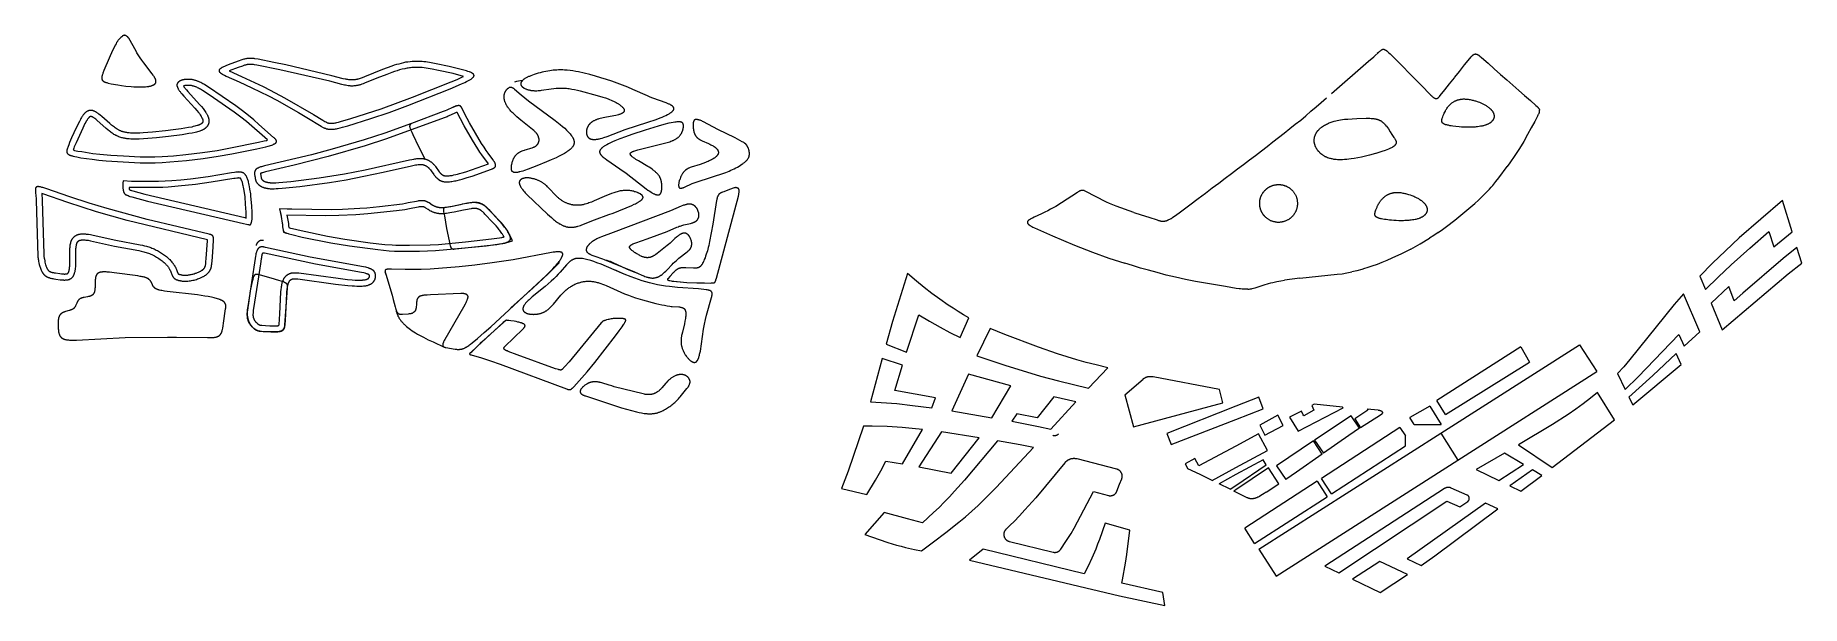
# Model space of a CAD drawing. Header units: metres. Extents: x 591 to 2060, y 452 to 927.
import ezdxf

# ---------------------------------------------------------------- set-up
doc = ezdxf.new("R2010")
doc.units = ezdxf.units.M
doc.layers.add('jianzhu', color=18, linetype='Continuous', true_color=0x000000)

msp = doc.modelspace()

# ---------------------------------------------------------------- linework, layer by layer
at = {"layer": 'jianzhu', "color": 1, "lineweight": 20, "true_color": 0xff0000}
for points in [[(664, 926.4), (663.9, 926.4), (663.9, 926.4), (663.7, 926.3), (663.6, 926.2), (663.5, 926.1), (663.3, 926), (663.2, 925.9), (662.9, 925.6), (662.2, 925), (661.2, 924.1), (660.9, 923.8), (660.7, 923.6), (660.5, 923.4), (660.3, 923.1), (660.1, 922.9), (659.9, 922.6), (659.7, 922.3), (659.4, 922), (659.2, 921.6), (658.9, 921.2), (658.6, 920.8), (658.1, 919.8), (657.4, 918.6), (656.7, 917.2), (655.2, 914.1), (652.3, 907.7), (648.1, 897.5), (647.2, 895.3), (647, 894.7), (646.8, 894.2), (646.6, 893.7), (646.6, 893.4), (646.5, 893.2), (646.4, 892.9), (646.4, 892.7), (646.3, 892.4), (646.3, 892.2), (646.3, 891.9), (646.2, 891.8), (646.2, 891.7), (646.2, 891.6), (646.2, 891.5), (646.2, 891.4), (646.2, 891.3), (646.2, 891.2), (646.2, 891.1), (646.2, 891), (646.2, 890.8), (646.2, 890.7), (646.2, 890.6), (646.3, 890.5), (646.3, 890.4), (646.3, 890.4), (646.3, 890.3), (646.4, 890.2), (646.4, 890.1), (646.4, 890.1), (646.4, 890), (646.4, 890), (646.4, 889.9), (646.5, 889.9), (646.5, 889.8), (646.5, 889.8), (646.5, 889.8), (646.5, 889.7), (646.6, 889.7), (646.6, 889.6), (646.6, 889.6), (646.6, 889.6), (646.7, 889.5), (646.7, 889.5), (646.7, 889.4), (646.7, 889.4), (646.8, 889.3), (646.9, 889.2), (646.9, 889.2), (647, 889.1), (647.1, 889), (647.1, 888.9), (647.2, 888.9), (647.3, 888.8), (647.4, 888.7), (647.5, 888.7), (647.6, 888.6), (647.6, 888.6), (647.7, 888.5), (647.8, 888.4), (647.9, 888.4), (648, 888.3), (648.1, 888.3), (648.2, 888.2), (648.5, 888.1), (648.7, 888), (648.9, 887.9), (649.2, 887.8), (649.4, 887.7), (649.7, 887.6), (649.9, 887.5), (650.5, 887.4), (651, 887.2), (651.6, 887.1), (654.1, 886.5), (659.5, 885.5), (662.7, 885), (666.4, 884.5), (670.7, 884.1), (672.9, 884), (675.2, 883.9), (677.5, 883.8), (679.7, 883.8), (680.7, 883.9), (681.8, 883.9), (682.7, 884), (683.7, 884.1), (684.6, 884.2), (685.4, 884.3), (685.8, 884.4), (686.2, 884.5), (686.6, 884.5), (686.9, 884.6), (687.3, 884.7), (687.6, 884.8), (687.9, 884.9), (688.2, 885), (688.5, 885.2), (688.8, 885.3), (688.9, 885.3), (689.1, 885.4), (689.2, 885.5), (689.3, 885.5), (689.4, 885.6), (689.6, 885.7), (689.7, 885.7), (689.8, 885.8), (689.9, 885.9), (690, 886), (690.1, 886), (690.2, 886.1), (690.3, 886.2), (690.4, 886.3), (690.4, 886.4), (690.5, 886.4), (690.6, 886.5), (690.7, 886.6), (690.7, 886.7), (690.8, 886.7), (690.8, 886.8), (690.8, 886.8), (690.9, 886.9), (690.9, 886.9), (690.9, 887), (691, 887), (691, 887.1), (691, 887.1), (691, 887.1), (691.1, 887.2), (691.1, 887.2), (691.1, 887.3), (691.1, 887.3), (691.1, 887.4), (691.2, 887.4), (691.2, 887.5), (691.2, 887.5), (691.2, 887.6), (691.2, 887.6), (691.2, 887.7), (691.2, 887.7), (691.3, 887.8), (691.3, 887.8), (691.3, 887.9), (691.3, 887.9), (691.3, 888), (691.3, 888.1), (691.3, 888.1), (691.3, 888.2), (691.3, 888.2), (691.3, 888.3), (691.3, 888.3), (691.3, 888.4), (691.3, 888.4), (691.3, 888.5), (691.3, 888.6), (691.3, 888.7), (691.3, 888.8), (691.3, 889), (691.3, 889.1), (691.2, 889.2), (691.2, 889.3), (691.2, 889.4), (691.1, 889.6), (691.1, 889.7), (691.1, 889.8), (691, 889.9), (691, 890.1), (690.9, 890.3), (690.8, 890.6), (690.6, 890.8), (690.5, 891.1), (690.4, 891.4), (690.2, 891.7), (690.1, 891.9), (689.7, 892.5), (689.3, 893), (688.9, 893.6), (688.1, 894.7), (681.1, 903.9), (679.6, 906.1), (678.2, 908.1), (675.5, 912.2), (674.8, 913.5), (668.7, 924.3), (668.6, 924.5), (668.5, 924.6), (668.4, 924.7), (668.3, 924.8), (668.2, 924.9), (668.2, 925), (668.2, 925), (668.1, 925), (668.1, 925.1), (668.1, 925.1), (668, 925.2), (667.8, 925.4), (667.7, 925.4), (667.6, 925.5), (667.6, 925.6), (667.5, 925.7), (667.4, 925.7), (667.3, 925.8), (667.1, 925.9), (667, 926), (666.8, 926.1), (666.5, 926.3), (666.3, 926.4), (666.2, 926.5), (666.1, 926.5), (666, 926.6), (665.9, 926.6), (665.9, 926.6), (665.8, 926.6), (665.8, 926.6), (665.7, 926.6), (665.6, 926.7), (665.6, 926.7), (665.5, 926.7), (665.5, 926.7), (665.4, 926.7), (665.4, 926.7), (665.3, 926.7), (665.2, 926.7), (665.2, 926.8), (665.1, 926.8), (665.1, 926.8), (665.1, 926.8), (665, 926.8), (665, 926.8), (665, 926.8), (664.9, 926.8), (664.9, 926.7), (664.8, 926.7), (664.8, 926.7), (664.7, 926.7), (664.7, 926.7), (664.6, 926.7), (664.6, 926.7), (664.5, 926.7), (664.5, 926.7), (664.4, 926.6), (664.4, 926.6), (664.3, 926.6), (664.3, 926.6), (664.2, 926.6), (664.2, 926.5), (664.1, 926.5), (664.1, 926.5)], [(664, 926.4), (663.9, 926.4), (663.9, 926.4), (663.7, 926.3), (663.6, 926.2), (663.5, 926.1), (663.3, 926), (663.2, 925.9), (662.9, 925.6), (662.2, 925), (661.2, 924.1), (660.9, 923.8), (660.7, 923.6), (660.5, 923.4), (660.3, 923.1), (660.1, 922.9), (659.9, 922.6), (659.7, 922.3), (659.4, 922), (659.2, 921.6), (658.9, 921.2), (658.6, 920.8), (658.1, 919.8), (657.4, 918.6), (656.7, 917.2), (655.2, 914.1), (652.3, 907.7), (648.1, 897.5), (647.2, 895.3), (647, 894.7), (646.8, 894.2), (646.6, 893.7), (646.6, 893.4), (646.5, 893.2), (646.4, 892.9), (646.4, 892.7), (646.3, 892.4), (646.3, 892.2), (646.3, 891.9), (646.2, 891.8), (646.2, 891.7), (646.2, 891.6), (646.2, 891.5), (646.2, 891.4), (646.2, 891.3), (646.2, 891.2), (646.2, 891.1), (646.2, 891), (646.2, 890.8), (646.2, 890.7), (646.2, 890.6), (646.3, 890.5), (646.3, 890.4), (646.3, 890.4), (646.3, 890.3), (646.4, 890.2), (646.4, 890.1), (646.4, 890.1), (646.4, 890), (646.4, 890), (646.4, 889.9), (646.5, 889.9), (646.5, 889.8), (646.5, 889.8), (646.5, 889.8), (646.5, 889.7), (646.6, 889.7), (646.6, 889.6), (646.6, 889.6), (646.6, 889.6), (646.7, 889.5), (646.7, 889.5), (646.7, 889.4), (646.7, 889.4), (646.8, 889.3), (646.9, 889.2), (646.9, 889.2), (647, 889.1), (647.1, 889), (647.1, 888.9), (647.2, 888.9), (647.3, 888.8), (647.4, 888.7), (647.5, 888.7), (647.6, 888.6), (647.6, 888.6), (647.7, 888.5), (647.8, 888.4), (647.9, 888.4), (648, 888.3), (648.1, 888.3), (648.2, 888.2), (648.5, 888.1), (648.7, 888), (648.9, 887.9), (649.2, 887.8), (649.4, 887.7), (649.7, 887.6), (649.9, 887.5), (650.5, 887.4), (651, 887.2), (651.6, 887.1), (654.1, 886.5), (659.5, 885.5), (662.7, 885), (666.4, 884.5), (670.7, 884.1), (672.9, 884), (675.2, 883.9), (677.5, 883.8), (679.7, 883.8), (680.7, 883.9), (681.8, 883.9), (682.7, 884), (683.7, 884.1), (684.6, 884.2), (685.4, 884.3), (685.8, 884.4), (686.2, 884.5), (686.6, 884.5), (686.9, 884.6), (687.3, 884.7), (687.6, 884.8), (687.9, 884.9), (688.2, 885), (688.5, 885.2), (688.8, 885.3), (688.9, 885.3), (689.1, 885.4), (689.2, 885.5), (689.3, 885.5), (689.4, 885.6), (689.6, 885.7), (689.7, 885.7), (689.8, 885.8), (689.9, 885.9), (690, 886), (690.1, 886), (690.2, 886.1), (690.3, 886.2), (690.4, 886.3), (690.4, 886.4), (690.5, 886.4), (690.6, 886.5), (690.7, 886.6), (690.7, 886.7), (690.8, 886.7), (690.8, 886.8), (690.8, 886.8), (690.9, 886.9), (690.9, 886.9), (690.9, 887), (691, 887), (691, 887.1), (691, 887.1), (691, 887.1), (691.1, 887.2), (691.1, 887.2), (691.1, 887.3), (691.1, 887.3), (691.1, 887.4), (691.2, 887.4), (691.2, 887.5), (691.2, 887.5), (691.2, 887.6), (691.2, 887.6), (691.2, 887.7), (691.2, 887.7), (691.3, 887.8), (691.3, 887.8), (691.3, 887.9), (691.3, 887.9), (691.3, 888), (691.3, 888.1), (691.3, 888.1), (691.3, 888.2), (691.3, 888.2), (691.3, 888.3), (691.3, 888.3), (691.3, 888.4), (691.3, 888.4), (691.3, 888.5), (691.3, 888.6), (691.3, 888.7), (691.3, 888.8), (691.3, 889), (691.3, 889.1), (691.2, 889.2), (691.2, 889.3), (691.2, 889.4), (691.1, 889.6), (691.1, 889.7), (691.1, 889.8), (691, 889.9), (691, 890.1), (690.9, 890.3), (690.8, 890.6), (690.6, 890.8), (690.5, 891.1), (690.4, 891.4), (690.2, 891.7), (690.1, 891.9), (689.7, 892.5), (689.3, 893), (688.9, 893.6), (688.1, 894.7), (681.1, 903.9), (679.6, 906.1), (678.2, 908.1), (675.5, 912.2), (674.8, 913.5), (668.7, 924.3), (668.6, 924.5), (668.5, 924.6), (668.4, 924.7), (668.3, 924.8), (668.2, 924.9), (668.2, 925), (668.2, 925), (668.1, 925), (668.1, 925.1), (668.1, 925.1), (668, 925.2), (667.8, 925.4), (667.7, 925.4), (667.6, 925.5), (667.6, 925.6), (667.5, 925.7), (667.4, 925.7), (667.3, 925.8), (667.1, 925.9), (667, 926), (666.8, 926.1), (666.5, 926.3), (666.3, 926.4), (666.2, 926.5), (666.1, 926.5), (666, 926.6), (665.9, 926.6), (665.9, 926.6), (665.8, 926.6), (665.8, 926.6), (665.7, 926.6), (665.6, 926.7), (665.6, 926.7), (665.5, 926.7), (665.5, 926.7), (665.4, 926.7), (665.4, 926.7), (665.3, 926.7), (665.2, 926.7), (665.2, 926.8), (665.1, 926.8), (665.1, 926.8), (665.1, 926.8), (665, 926.8), (665, 926.8), (665, 926.8), (664.9, 926.8), (664.9, 926.7), (664.8, 926.7), (664.8, 926.7), (664.7, 926.7), (664.7, 926.7), (664.6, 926.7), (664.6, 926.7), (664.5, 926.7), (664.5, 926.7), (664.4, 926.6), (664.4, 926.6), (664.3, 926.6), (664.3, 926.6), (664.2, 926.6), (664.2, 926.5), (664.1, 926.5), (664.1, 926.5)], [(760.5, 888), (771.1, 883.1), (784.9, 876.3), (791.8, 872.7), (809.8, 862.5), (818.2, 857.5), (827.3, 851.9), (828.6, 851.1), (829.2, 850.7), (829.9, 850.4), (830.5, 850.1), (830.9, 849.9), (831.2, 849.8), (831.5, 849.6), (831.9, 849.5), (832.2, 849.4), (832.6, 849.3), (832.9, 849.1), (833.3, 849), (833.6, 849), (834, 848.9), (834.4, 848.8), (834.7, 848.7), (835.1, 848.7), (835.5, 848.6), (835.9, 848.6), (836.3, 848.6), (836.7, 848.6), (837.1, 848.6), (837.5, 848.6), (837.9, 848.6), (838.3, 848.7), (838.8, 848.7), (839.7, 848.8), (840.6, 848.9), (841.5, 849.1), (842.4, 849.3), (843.4, 849.5), (844.4, 849.8), (846.5, 850.3), (850.9, 851.6), (870, 857.5), (885.2, 862.7), (900.9, 868.4), (936, 882.3), (945.4, 886.3), (948.3, 887.6), (949.6, 888.3), (950.8, 888.9), (951.9, 889.5), (952.5, 889.8), (952.9, 890.1), (953.4, 890.4), (953.8, 890.7), (954, 890.9), (954.2, 891), (954.4, 891.2), (954.6, 891.3), (954.7, 891.5), (954.9, 891.6), (955, 891.7), (955.1, 891.9), (955.2, 891.9), (955.3, 892), (955.3, 892.1), (955.4, 892.1), (955.4, 892.2), (955.5, 892.3), (955.5, 892.3), (955.6, 892.4), (955.6, 892.5), (955.6, 892.5), (955.7, 892.6), (955.7, 892.6), (955.7, 892.7), (955.8, 892.8), (955.8, 892.8), (955.8, 892.8), (955.8, 892.9), (955.8, 892.9), (955.8, 892.9), (955.8, 893), (955.8, 893), (955.8, 893), (955.8, 893), (955.9, 893.1), (955.9, 893.1), (955.9, 893.1), (955.9, 893.2), (955.9, 893.2), (955.9, 893.2), (955.9, 893.3), (955.9, 893.3), (955.9, 893.3), (955.9, 893.3), (955.9, 893.4), (955.9, 893.4), (955.9, 893.4), (955.9, 893.5), (955.9, 893.5), (955.9, 893.5), (955.9, 893.5), (955.9, 893.6), (955.9, 893.6), (955.8, 893.6), (955.8, 893.7), (955.8, 893.7), (955.8, 893.7), (955.8, 893.7), (955.8, 893.8), (955.8, 893.8), (955.8, 893.8), (955.8, 893.8), (955.8, 893.9), (955.8, 893.9), (955.7, 893.9), (955.7, 894), (955.7, 894), (955.7, 894), (955.7, 894), (955.7, 894.1), (955.6, 894.1), (955.6, 894.2), (955.6, 894.2), (955.5, 894.3), (955.5, 894.4), (955.4, 894.4), (955.4, 894.5), (955.3, 894.5), (955.3, 894.6), (955.2, 894.6), (955.2, 894.7), (955.1, 894.7), (955.1, 894.8), (955, 894.8), (955, 894.9), (954.8, 894.9), (954.7, 895), (954.6, 895.1), (954.4, 895.2), (954.3, 895.3), (954.1, 895.4), (953.9, 895.5), (953.7, 895.6), (953.4, 895.8), (953, 896), (952.6, 896.1), (952.1, 896.3), (951.7, 896.5), (950.7, 896.8), (949.7, 897.1), (947.4, 897.7), (935.2, 900.8), (924.4, 903.1), (921.6, 903.7), (918.7, 904.2), (917.2, 904.4), (915.7, 904.6), (914.2, 904.8), (912.6, 904.9), (911.1, 905), (909.4, 905.1), (907.8, 905.1), (906.1, 905), (904.4, 904.9), (902.7, 904.8), (900.9, 904.5), (899, 904.3), (897.2, 903.9), (895.3, 903.4), (893.3, 902.9), (891.4, 902.4), (889.4, 901.8), (887.5, 901.2), (883.6, 899.8), (879.8, 898.4), (864.9, 892.3), (862.9, 891.5), (861.9, 891.1), (861.1, 890.8), (860.2, 890.5), (859.4, 890.3), (859, 890.2), (858.6, 890.1), (858.2, 890), (857.8, 889.9), (857.5, 889.9), (857.1, 889.8), (856.7, 889.8), (856.4, 889.7), (856, 889.7), (855.6, 889.6), (855.2, 889.6), (854.9, 889.6), (854.5, 889.6), (854.1, 889.6), (853.7, 889.6), (853.3, 889.7), (852.5, 889.7), (851.8, 889.8), (851, 889.9), (850.2, 890), (849.4, 890.2), (848.6, 890.4), (847, 890.7), (837.6, 893.2), (799.3, 902.1), (789.4, 904.2), (776.2, 906.9), (773.5, 907.3), (772.9, 907.4), (772.3, 907.5), (771.7, 907.6), (771.1, 907.6), (770.6, 907.6), (770, 907.6), (769.4, 907.6), (768.8, 907.6), (768.5, 907.6), (768.2, 907.6), (767.6, 907.5), (767, 907.4), (766.4, 907.3), (765.7, 907.2), (765, 907), (764.3, 906.8), (763.6, 906.6), (762, 906.1), (760.4, 905.6), (753.5, 903), (750, 901.6), (748.3, 900.9), (747.5, 900.6), (746.8, 900.2), (746.5, 900), (746.1, 899.9), (745.8, 899.7), (745.5, 899.5), (745.3, 899.3), (745.1, 899.2), (745, 899.1), (744.9, 899), (744.8, 899), (744.7, 898.9), (744.6, 898.8), (744.5, 898.7), (744.4, 898.6), (744.3, 898.5), (744.3, 898.5), (744.3, 898.4), (744.2, 898.4), (744.2, 898.3), (744.2, 898.3), (744.1, 898.3), (744.1, 898.2), (744.1, 898.2), (744, 898.1), (744, 898.1), (744, 898), (743.9, 898), (743.9, 897.9), (743.9, 897.9), (743.9, 897.8), (743.9, 897.8), (743.8, 897.7), (743.8, 897.7), (743.8, 897.7), (743.8, 897.6), (743.8, 897.6), (743.8, 897.6), (743.8, 897.6), (743.8, 897.5), (743.8, 897.5), (743.8, 897.5), (743.8, 897.5), (743.8, 897.5), (743.8, 897.4), (743.8, 897.4), (743.8, 897.4), (743.8, 897.4), (743.8, 897.3), (743.8, 897.3), (743.8, 897.3), (743.8, 897.3), (743.8, 897.2), (743.8, 897.2), (743.8, 897.2), (743.8, 897.2), (743.8, 897.1), (743.8, 897.1), (743.8, 897.1), (743.8, 897.1), (743.8, 897), (743.8, 897), (743.8, 897), (743.9, 896.9), (743.9, 896.9), (743.9, 896.8), (743.9, 896.8), (743.9, 896.7), (744, 896.7), (744, 896.6), (744, 896.6), (744, 896.5), (744.1, 896.5), (744.1, 896.4), (744.1, 896.4), (744.2, 896.3), (744.2, 896.3), (744.3, 896.2), (744.3, 896.2), (744.4, 896.1), (744.5, 896), (744.6, 895.9), (744.7, 895.8), (744.8, 895.7), (744.9, 895.6), (745, 895.5), (745.1, 895.4), (745.2, 895.3), (745.5, 895.1), (745.8, 894.9), (746, 894.7), (746.3, 894.5), (746.6, 894.4), (747, 894.2), (747.6, 893.8), (748.3, 893.5), (749.7, 892.8)], [(760.5, 888), (771.1, 883.1), (784.9, 876.3), (791.8, 872.7), (809.8, 862.5), (818.2, 857.5), (827.3, 851.9), (828.6, 851.1), (829.2, 850.7), (829.9, 850.4), (830.5, 850.1), (830.9, 849.9), (831.2, 849.8), (831.5, 849.6), (831.9, 849.5), (832.2, 849.4), (832.6, 849.3), (832.9, 849.1), (833.3, 849), (833.6, 849), (834, 848.9), (834.4, 848.8), (834.7, 848.7), (835.1, 848.7), (835.5, 848.6), (835.9, 848.6), (836.3, 848.6), (836.7, 848.6), (837.1, 848.6), (837.5, 848.6), (837.9, 848.6), (838.3, 848.7), (838.8, 848.7), (839.7, 848.8), (840.6, 848.9), (841.5, 849.1), (842.4, 849.3), (843.4, 849.5), (844.4, 849.8), (846.5, 850.3), (850.9, 851.6), (870, 857.5), (885.2, 862.7), (900.9, 868.4), (936, 882.3), (945.4, 886.3), (948.3, 887.6), (949.6, 888.3), (950.8, 888.9), (951.9, 889.5), (952.5, 889.8), (952.9, 890.1), (953.4, 890.4), (953.8, 890.7), (954, 890.9), (954.2, 891), (954.4, 891.2), (954.6, 891.3), (954.7, 891.5), (954.9, 891.6), (955, 891.7), (955.1, 891.9), (955.2, 891.9), (955.3, 892), (955.3, 892.1), (955.4, 892.1), (955.4, 892.2), (955.5, 892.3), (955.5, 892.3), (955.6, 892.4), (955.6, 892.5), (955.6, 892.5), (955.7, 892.6), (955.7, 892.6), (955.7, 892.7), (955.8, 892.8), (955.8, 892.8), (955.8, 892.8), (955.8, 892.9), (955.8, 892.9), (955.8, 892.9), (955.8, 893), (955.8, 893), (955.8, 893), (955.8, 893), (955.9, 893.1), (955.9, 893.1), (955.9, 893.1), (955.9, 893.2), (955.9, 893.2), (955.9, 893.2), (955.9, 893.3), (955.9, 893.3), (955.9, 893.3), (955.9, 893.3), (955.9, 893.4), (955.9, 893.4), (955.9, 893.4), (955.9, 893.5), (955.9, 893.5), (955.9, 893.5), (955.9, 893.5), (955.9, 893.6), (955.9, 893.6), (955.8, 893.6), (955.8, 893.7), (955.8, 893.7), (955.8, 893.7), (955.8, 893.7), (955.8, 893.8), (955.8, 893.8), (955.8, 893.8), (955.8, 893.8), (955.8, 893.9), (955.8, 893.9), (955.7, 893.9), (955.7, 894), (955.7, 894), (955.7, 894), (955.7, 894), (955.7, 894.1), (955.6, 894.1), (955.6, 894.2), (955.6, 894.2), (955.5, 894.3), (955.5, 894.4), (955.4, 894.4), (955.4, 894.5), (955.3, 894.5), (955.3, 894.6), (955.2, 894.6), (955.2, 894.7), (955.1, 894.7), (955.1, 894.8), (955, 894.8), (955, 894.9), (954.8, 894.9), (954.7, 895), (954.6, 895.1), (954.4, 895.2), (954.3, 895.3), (954.1, 895.4), (953.9, 895.5), (953.7, 895.6), (953.4, 895.8), (953, 896), (952.6, 896.1), (952.1, 896.3), (951.7, 896.5), (950.7, 896.8), (949.7, 897.1), (947.4, 897.7), (935.2, 900.8), (924.4, 903.1), (921.6, 903.7), (918.7, 904.2), (917.2, 904.4), (915.7, 904.6), (914.2, 904.8), (912.6, 904.9), (911.1, 905), (909.4, 905.1), (907.8, 905.1), (906.1, 905), (904.4, 904.9), (902.7, 904.8), (900.9, 904.5), (899, 904.3), (897.2, 903.9), (895.3, 903.4), (893.3, 902.9), (891.4, 902.4), (889.4, 901.8), (887.5, 901.2), (883.6, 899.8), (879.8, 898.4), (864.9, 892.3), (862.9, 891.5), (861.9, 891.1), (861.1, 890.8), (860.2, 890.5), (859.4, 890.3), (859, 890.2), (858.6, 890.1), (858.2, 890), (857.8, 889.9), (857.5, 889.9), (857.1, 889.8), (856.7, 889.8), (856.4, 889.7), (856, 889.7), (855.6, 889.6), (855.2, 889.6), (854.9, 889.6), (854.5, 889.6), (854.1, 889.6), (853.7, 889.6), (853.3, 889.7), (852.5, 889.7), (851.8, 889.8), (851, 889.9), (850.2, 890), (849.4, 890.2), (848.6, 890.4), (847, 890.7), (837.6, 893.2), (799.3, 902.1), (789.4, 904.2), (776.2, 906.9), (773.5, 907.3), (772.9, 907.4), (772.3, 907.5), (771.7, 907.6), (771.1, 907.6), (770.6, 907.6), (770, 907.6), (769.4, 907.6), (768.8, 907.6), (768.5, 907.6), (768.2, 907.6), (767.6, 907.5), (767, 907.4), (766.4, 907.3), (765.7, 907.2), (765, 907), (764.3, 906.8), (763.6, 906.6), (762, 906.1), (760.4, 905.6), (753.5, 903), (750, 901.6), (748.3, 900.9), (747.5, 900.6), (746.8, 900.2), (746.5, 900), (746.1, 899.9), (745.8, 899.7), (745.5, 899.5), (745.3, 899.3), (745.1, 899.2), (745, 899.1), (744.9, 899), (744.8, 899), (744.7, 898.9), (744.6, 898.8), (744.5, 898.7), (744.4, 898.6), (744.3, 898.5), (744.3, 898.5), (744.3, 898.4), (744.2, 898.4), (744.2, 898.3), (744.2, 898.3), (744.1, 898.3), (744.1, 898.2), (744.1, 898.2), (744, 898.1), (744, 898.1), (744, 898), (743.9, 898), (743.9, 897.9), (743.9, 897.9), (743.9, 897.8), (743.9, 897.8), (743.8, 897.7), (743.8, 897.7), (743.8, 897.7), (743.8, 897.6), (743.8, 897.6), (743.8, 897.6), (743.8, 897.6), (743.8, 897.5), (743.8, 897.5), (743.8, 897.5), (743.8, 897.5), (743.8, 897.5), (743.8, 897.4), (743.8, 897.4), (743.8, 897.4), (743.8, 897.4), (743.8, 897.3), (743.8, 897.3), (743.8, 897.3), (743.8, 897.3), (743.8, 897.2), (743.8, 897.2), (743.8, 897.2), (743.8, 897.2), (743.8, 897.1), (743.8, 897.1), (743.8, 897.1), (743.8, 897.1), (743.8, 897), (743.8, 897), (743.8, 897), (743.9, 896.9), (743.9, 896.9), (743.9, 896.8), (743.9, 896.8), (743.9, 896.7), (744, 896.7), (744, 896.6), (744, 896.6), (744, 896.5), (744.1, 896.5), (744.1, 896.4), (744.1, 896.4), (744.2, 896.3), (744.2, 896.3), (744.3, 896.2), (744.3, 896.2), (744.4, 896.1), (744.5, 896), (744.6, 895.9), (744.7, 895.8), (744.8, 895.7), (744.9, 895.6), (745, 895.5), (745.1, 895.4), (745.2, 895.3), (745.5, 895.1), (745.8, 894.9), (746, 894.7), (746.3, 894.5), (746.6, 894.4), (747, 894.2), (747.6, 893.8), (748.3, 893.5), (749.7, 892.8)], [(996.3, 889.3), (996.2, 889.2), (996, 889), (995.8, 888.8), (995.8, 888.7), (995.7, 888.6), (995.6, 888.6), (995.5, 888.5), (995.5, 888.4), (995.4, 888.3), (995.4, 888.2), (995.3, 888.1), (995.2, 888), (995.2, 887.9), (995.1, 887.9), (995.1, 887.8), (995.1, 887.7), (995, 887.6), (995, 887.5), (994.9, 887.4), (994.9, 887.3), (994.9, 887.3), (994.9, 887.2), (994.8, 887.1), (994.8, 887), (994.8, 886.9), (994.8, 886.8), (994.8, 886.7), (994.8, 886.7), (994.8, 886.6), (994.8, 886.5), (994.8, 886.4), (994.8, 886.3), (994.8, 886.2), (994.8, 886.2), (994.8, 886.1), (994.8, 886), (994.8, 885.9), (994.8, 885.8), (994.8, 885.8), (994.9, 885.7), (994.9, 885.6), (994.9, 885.5), (994.9, 885.4), (995, 885.4), (995, 885.3), (995.1, 885.2), (995.1, 885.1), (995.1, 885), (995.2, 885), (995.2, 884.9), (995.3, 884.8), (995.3, 884.7), (995.4, 884.7), (995.4, 884.6), (995.5, 884.5), (995.6, 884.4), (995.6, 884.4), (995.7, 884.3), (995.7, 884.2), (995.8, 884.2), (995.9, 884.1), (996, 884), (996.2, 883.8), (996.3, 883.7), (996.4, 883.6), (996.6, 883.5), (996.8, 883.4), (996.9, 883.2), (997.1, 883.1), (997.3, 883), (997.4, 882.9), (997.6, 882.8), (997.8, 882.7), (998, 882.6), (998.2, 882.5), (998.6, 882.3), (999, 882.2), (999.4, 882), (999.9, 881.8), (1000.3, 881.7), (1000.8, 881.5), (1001.2, 881.4), (1001.7, 881.3), (1002.2, 881.2), (1002.7, 881.1), (1003.2, 881), (1003.6, 881), (1004.1, 880.9), (1004.6, 880.8), (1005.1, 880.8), (1005.6, 880.8), (1006.1, 880.7), (1006.6, 880.7), (1007.1, 880.7), (1008.1, 880.7), (1009.1, 880.8), (1010.1, 880.9), (1011.1, 881), (1012.1, 881.1), (1020.1, 882.3), (1022.1, 882.5), (1024.2, 882.7), (1025.2, 882.8), (1026.3, 882.8), (1027.3, 882.9), (1028.4, 882.9), (1029.5, 882.8), (1030.5, 882.8), (1031.6, 882.7), (1032.7, 882.7), (1033.9, 882.5), (1035, 882.4), (1036.1, 882.2), (1037.2, 882.1), (1039.5, 881.6), (1041.9, 881.1), (1044.2, 880.6), (1058.3, 876.8), (1062.9, 875.4), (1065.2, 874.7), (1067.5, 873.8), (1068.6, 873.4), (1069.8, 872.9), (1070.9, 872.4), (1071.9, 871.9), (1073, 871.4), (1074, 870.8), (1075, 870.3), (1075.9, 869.7), (1076.4, 869.4), (1076.8, 869.1), (1077.3, 868.8), (1077.7, 868.5), (1078, 868.2), (1078.4, 867.9), (1078.8, 867.6), (1079.1, 867.3), (1079.2, 867.1), (1079.4, 867), (1079.5, 866.8), (1079.6, 866.7), (1079.8, 866.5), (1079.9, 866.4), (1080, 866.2), (1080.1, 866.1), (1080.2, 865.9), (1080.3, 865.8), (1080.4, 865.7), (1080.4, 865.6), (1080.4, 865.5), (1080.5, 865.5), (1080.5, 865.4), (1080.5, 865.3), (1080.6, 865.3), (1080.6, 865.2), (1080.6, 865.1), (1080.7, 865.1), (1080.7, 865), (1080.7, 864.9), (1080.7, 864.8), (1080.7, 864.8), (1080.8, 864.7), (1080.8, 864.6), (1080.8, 864.6), (1080.8, 864.5), (1080.8, 864.4), (1080.8, 864.4), (1080.8, 864.3), (1080.8, 864.2), (1080.8, 864.2), (1080.8, 864.1), (1080.8, 864), (1080.8, 864), (1080.8, 863.9), (1080.8, 863.9), (1080.8, 863.8), (1080.7, 863.7), (1080.7, 863.7), (1080.7, 863.6), (1080.7, 863.5), (1080.7, 863.5), (1080.6, 863.4), (1080.6, 863.4), (1080.6, 863.3), (1080.5, 863.2), (1080.5, 863.2), (1080.5, 863.1), (1080.4, 863.1), (1080.4, 863), (1080.4, 863), (1080.3, 862.9), (1080.3, 862.8), (1080.2, 862.8), (1080.2, 862.7), (1080.1, 862.7), (1080.1, 862.6), (1080, 862.6), (1079.9, 862.5), (1079.9, 862.5), (1079.8, 862.4), (1079.8, 862.4), (1079.7, 862.3), (1079.6, 862.3), (1079.5, 862.2), (1079.3, 862.1), (1079.2, 862), (1079, 861.9), (1078.8, 861.8), (1078.6, 861.7), (1078.5, 861.6), (1078.3, 861.5), (1078.1, 861.4), (1077.8, 861.3), (1077.4, 861.2), (1076.9, 861), (1076.4, 860.8), (1075.9, 860.7), (1074.8, 860.4), (1073.7, 860.2), (1065.9, 858.7), (1063.3, 858.2), (1062.1, 857.9), (1060.9, 857.6), (1059.7, 857.3), (1059.2, 857.1), (1058.6, 857), (1058.1, 856.8), (1057.6, 856.6), (1057.1, 856.4), (1056.6, 856.2), (1056.2, 856), (1055.7, 855.7), (1055.3, 855.5), (1054.9, 855.3), (1054.5, 855), (1054.1, 854.8), (1053.9, 854.6), (1053.7, 854.5), (1053.5, 854.4), (1053.3, 854.2), (1053.2, 854.1), (1053, 854), (1052.8, 853.8), (1052.7, 853.7), (1052.5, 853.5), (1052.3, 853.4), (1052.2, 853.2), (1052, 853.1), (1051.9, 852.9), (1051.8, 852.7), (1051.6, 852.6), (1051.5, 852.4), (1051.4, 852.2), (1051.2, 852.1), (1051.1, 851.9), (1051, 851.7), (1050.9, 851.5), (1050.8, 851.4), (1050.7, 851.2), (1050.6, 851), (1050.5, 850.8), (1050.4, 850.6), (1050.3, 850.4), (1050.2, 850.3), (1050.1, 850.1), (1050, 849.9), (1050, 849.7), (1049.9, 849.5), (1049.8, 849.3), (1049.8, 849.1), (1049.7, 848.9), (1049.6, 848.7), (1049.6, 848.5), (1049.5, 848.3), (1049.5, 848.1), (1049.5, 847.9), (1049.4, 847.7), (1049.4, 847.5), (1049.4, 847.3), (1049.4, 847.1), (1049.3, 846.9), (1049.3, 846.7), (1049.3, 846.5), (1049.3, 846.3), (1049.3, 846.1), (1049.3, 845.9), (1049.3, 845.7), (1049.3, 845.5), (1049.4, 845.3), (1049.4, 845.1), (1049.4, 844.9), (1049.4, 844.7), (1049.5, 844.5), (1049.5, 844.4), (1049.6, 844.2), (1049.6, 844), (1049.7, 843.8), (1049.7, 843.6), (1049.8, 843.5), (1049.9, 843.3), (1050, 843.1), (1050, 843), (1050.1, 842.9), (1050.1, 842.8), (1050.2, 842.7), (1050.2, 842.6), (1050.3, 842.6), (1050.3, 842.5), (1050.4, 842.4), (1050.4, 842.3), (1050.5, 842.3), (1050.5, 842.2), (1050.6, 842.1), (1050.7, 842.1), (1050.7, 842), (1050.8, 841.9), (1050.8, 841.9), (1050.9, 841.8), (1051, 841.7), (1051, 841.7), (1051.1, 841.6), (1051.2, 841.5), (1051.2, 841.5), (1051.3, 841.4), (1051.4, 841.4), (1051.5, 841.3), (1051.5, 841.3), (1051.6, 841.2), (1051.7, 841.2), (1051.8, 841.1), (1051.9, 841.1), (1051.9, 841), (1052, 841), (1052.1, 840.9), (1052.2, 840.9), (1052.3, 840.8), (1052.4, 840.8), (1052.5, 840.7), (1052.7, 840.7), (1052.9, 840.6), (1053.1, 840.5), (1053.3, 840.5), (1053.5, 840.4), (1053.7, 840.4), (1053.9, 840.3), (1054.1, 840.3), (1054.4, 840.2), (1054.6, 840.2), (1054.8, 840.2), (1055.1, 840.2), (1055.3, 840.2), (1055.6, 840.2), (1055.9, 840.2), (1056.1, 840.2), (1056.4, 840.2), (1056.7, 840.2), (1057.2, 840.2), (1057.8, 840.3), (1058.4, 840.4), (1059, 840.5), (1059.7, 840.6), (1060.3, 840.8), (1061, 840.9), (1062.3, 841.3), (1063.7, 841.7), (1066.6, 842.7), (1081.5, 848.3), (1100.3, 854.4), (1107.3, 856.8), (1110.8, 858.1), (1112.4, 858.8), (1114, 859.5), (1115.5, 860.2), (1116.8, 860.9), (1117.5, 861.2), (1118.1, 861.5), (1118.6, 861.9), (1119.2, 862.2), (1119.4, 862.4), (1119.6, 862.6), (1119.9, 862.7), (1120.1, 862.9), (1120.3, 863.1), (1120.5, 863.2), (1120.7, 863.4), (1120.9, 863.5), (1121, 863.7), (1121.2, 863.9), (1121.2, 863.9), (1121.3, 864), (1121.4, 864.1), (1121.4, 864.2), (1121.5, 864.3), (1121.6, 864.3), (1121.6, 864.4), (1121.7, 864.5), (1121.7, 864.6), (1121.8, 864.6), (1121.8, 864.7), (1121.8, 864.8), (1121.9, 864.9), (1121.9, 865), (1121.9, 865), (1122, 865.1), (1122, 865.2), (1122, 865.3), (1122, 865.3), (1122.1, 865.4), (1122.1, 865.4), (1122.1, 865.4), (1122.1, 865.5), (1122.1, 865.5), (1122.1, 865.6), (1122.1, 865.6), (1122.1, 865.6), (1122.1, 865.7), (1122.1, 865.7), (1122.1, 865.7), (1122.1, 865.8), (1122.1, 865.8), (1122.1, 865.8), (1122.1, 865.9), (1122.1, 865.9), (1122.1, 866), (1122.1, 866), (1122.1, 866), (1122.1, 866.1), (1122.1, 866.1), (1122.1, 866.1), (1122.1, 866.2), (1122.1, 866.2), (1122.1, 866.2), (1122, 866.3), (1122, 866.3), (1122, 866.3), (1122, 866.4), (1122, 866.4), (1122, 866.5), (1122, 866.5), (1122, 866.5), (1122, 866.6), (1121.9, 866.6), (1121.9, 866.7), (1121.9, 866.8), (1121.8, 866.8), (1121.8, 866.9), (1121.7, 867), (1121.7, 867), (1121.6, 867.1), (1121.6, 867.2), (1121.5, 867.2), (1121.5, 867.3), (1121.4, 867.4), (1121.4, 867.4), (1121.3, 867.5), (1121.2, 867.6), (1121.2, 867.6), (1121.1, 867.7), (1121, 867.8), (1120.9, 867.9), (1120.7, 868), (1120.5, 868.2), (1120.4, 868.3), (1120.2, 868.4), (1120, 868.5), (1119.8, 868.7), (1119.6, 868.8), (1119.3, 868.9), (1118.9, 869.1), (1118.4, 869.4), (1117.9, 869.6), (1116.8, 870.1), (1115.7, 870.5), (1104.6, 874.5), (1102.3, 875.4), (1100.1, 876.3), (1087.9, 881.8), (1083.7, 883.6), (1079.3, 885.3), (1070.4, 888.6), (1066, 890.1), (1061.4, 891.5), (1056.8, 892.9), (1052.1, 894.1), (1047.4, 895.3), (1042.7, 896.3), (1040.4, 896.7), (1038.1, 897.1), (1035.8, 897.5), (1033.4, 897.8), (1032.2, 897.9), (1031, 897.9), (1029.8, 898), (1028.6, 898), (1027.3, 898), (1026, 898), (1024.6, 897.9), (1023.2, 897.8), (1021.8, 897.7), (1020.3, 897.5), (1018.8, 897.3), (1017.2, 897), (1015.6, 896.7), (1014, 896.4), (1012.4, 896), (1010.8, 895.6), (1009.1, 895.2), (1007.5, 894.7), (1006, 894.2), (1004.4, 893.7), (1003.1, 893.2), (1001.9, 892.6), (1001.3, 892.4), (1000.7, 892.1), (1000.2, 891.9), (999.7, 891.6), (999.2, 891.3), (998.7, 891), (998.2, 890.8), (997.8, 890.5), (997.4, 890.2), (997.2, 890.1), (997, 889.9), (996.8, 889.8), (996.7, 889.6), (996.5, 889.5)], [(631.8, 861.8), (631.6, 861.5), (631.4, 861.3), (631.2, 861), (631, 860.8), (630.8, 860.5), (630.6, 860.2), (630.1, 859.6), (629.7, 858.9), (629.3, 858.3), (628.9, 857.5), (628.5, 856.8), (627.6, 855.2), (625, 849.7), (621.2, 841.4), (619.5, 837.5), (618.8, 835.8), (618.2, 834.2), (617.9, 833.5), (617.7, 832.9), (617.5, 832.2), (617.5, 832), (617.4, 831.7), (617.3, 831.4), (617.3, 831.2), (617.3, 830.9), (617.2, 830.7), (617.2, 830.6), (617.2, 830.5), (617.2, 830.4), (617.2, 830.3), (617.2, 830.2), (617.2, 830.1), (617.2, 830), (617.2, 829.9), (617.2, 829.8), (617.2, 829.7), (617.2, 829.6), (617.2, 829.5), (617.3, 829.4), (617.3, 829.4), (617.3, 829.3), (617.3, 829.2), (617.4, 829.1), (617.4, 829), (617.4, 829), (617.4, 828.9), (617.5, 828.8), (617.5, 828.7), (617.6, 828.7), (617.6, 828.6), (617.6, 828.5), (617.7, 828.5), (617.7, 828.4), (617.8, 828.4), (617.9, 828.3), (617.9, 828.2), (618, 828.2), (618, 828.1), (618.1, 828.1), (618.2, 828), (618.2, 827.9), (618.3, 827.9), (618.4, 827.8), (618.4, 827.8), (618.5, 827.7), (618.6, 827.7), (618.7, 827.6), (618.8, 827.6), (618.9, 827.5), (619.1, 827.4), (619.3, 827.3), (619.5, 827.2), (619.8, 827.1), (620, 827), (620.2, 826.9), (620.5, 826.8), (620.7, 826.7), (621.3, 826.6), (621.8, 826.4), (622.5, 826.2), (623.8, 825.9), (625.4, 825.6), (628.9, 825), (638.2, 823.7), (643.8, 823), (650, 822.4), (664.1, 821.4), (678.1, 820.8), (684.5, 820.7), (690.6, 820.7), (696.6, 821), (702.9, 821.4), (716.7, 822.6), (730.6, 824.3), (743.1, 826.2), (754.3, 828.2), (775.3, 832.4), (782.6, 834.1), (784.7, 834.6), (785.7, 834.9), (786.7, 835.2), (787.6, 835.5), (788.4, 835.8), (788.7, 835.9), (789.1, 836.1), (789.4, 836.2), (789.7, 836.4), (789.9, 836.5), (790, 836.5), (790.1, 836.6), (790.3, 836.7), (790.4, 836.8), (790.5, 836.9), (790.6, 836.9), (790.7, 837), (790.8, 837.1), (790.9, 837.1), (790.9, 837.2), (791, 837.2), (791, 837.3), (791, 837.3), (791.1, 837.3), (791.1, 837.4), (791.2, 837.4), (791.2, 837.5), (791.2, 837.5), (791.3, 837.5), (791.3, 837.6), (791.3, 837.6), (791.3, 837.7), (791.4, 837.7), (791.4, 837.7), (791.4, 837.8), (791.4, 837.8), (791.5, 837.9), (791.5, 837.9), (791.5, 837.9), (791.5, 838), (791.5, 838), (791.5, 838.1), (791.6, 838.1), (791.6, 838.2), (791.6, 838.2), (791.6, 838.2), (791.6, 838.3), (791.6, 838.3), (791.6, 838.4), (791.6, 838.4), (791.6, 838.5), (791.6, 838.5), (791.6, 838.5), (791.6, 838.6), (791.6, 838.6), (791.6, 838.7), (791.6, 838.7), (791.6, 838.8), (791.6, 838.8), (791.6, 838.9), (791.5, 838.9), (791.5, 838.9), (791.5, 839), (791.5, 839), (791.5, 839.1), (791.5, 839.1), (791.5, 839.2), (791.4, 839.2), (791.4, 839.3), (791.4, 839.3), (791.4, 839.4), (791.3, 839.5), (791.3, 839.6), (791.2, 839.7), (791.1, 839.8), (791.1, 839.9), (791, 840), (790.9, 840.1), (790.9, 840.2), (790.7, 840.4), (790.5, 840.6), (790.3, 840.8), (790.1, 841), (789.7, 841.4), (789.2, 841.9), (777, 852.7), (772.6, 856.5), (768.3, 860.1), (763.4, 864), (757.8, 868), (746.3, 876), (735.1, 883.5), (732, 885.5), (731.1, 886), (730.3, 886.5), (729.4, 887), (728.6, 887.4), (727.7, 887.9), (726.8, 888.3), (726.3, 888.4), (725.9, 888.6), (725.4, 888.8), (724.9, 889), (724.4, 889.1), (724, 889.3), (723.5, 889.4), (723, 889.5), (722.5, 889.7), (722, 889.8), (721.5, 889.9), (721, 889.9), (720.5, 890), (720, 890.1), (719.5, 890.1), (718.9, 890.1), (718.4, 890.1), (717.9, 890.1), (717.4, 890.1), (716.9, 890.1), (716.4, 890.1), (715.9, 890), (715.4, 890), (714.9, 889.9), (714.5, 889.8), (714, 889.7), (713.5, 889.6), (713.1, 889.5), (712.9, 889.4), (712.7, 889.4), (712.5, 889.3), (712.3, 889.2), (712.1, 889.2), (711.9, 889.1), (711.7, 889), (711.5, 888.9), (711.3, 888.8), (711.2, 888.7), (711, 888.6), (710.8, 888.5), (710.7, 888.4), (710.5, 888.3), (710.4, 888.2), (710.2, 888.1), (710.1, 888), (710, 888), (710, 887.9), (709.9, 887.9), (709.8, 887.8), (709.8, 887.7), (709.7, 887.7), (709.7, 887.6), (709.6, 887.6), (709.5, 887.5), (709.5, 887.4), (709.4, 887.4), (709.4, 887.3), (709.3, 887.2), (709.3, 887.2), (709.3, 887.1), (709.2, 887), (709.2, 887), (709.1, 886.9), (709.1, 886.8), (709.1, 886.8), (709, 886.7), (709, 886.6), (709, 886.6), (708.9, 886.5), (708.9, 886.4), (708.9, 886.3), (708.9, 886.3), (708.9, 886.2), (708.8, 886.1), (708.8, 886), (708.8, 886), (708.8, 885.9), (708.8, 885.8), (708.8, 885.7), (708.8, 885.6), (708.8, 885.6), (708.8, 885.5), (708.8, 885.4), (708.8, 885.3), (708.8, 885.2), (708.8, 885.1), (708.8, 885.1), (708.8, 885), (708.8, 884.9), (708.8, 884.8), (708.8, 884.7), (708.9, 884.6), (708.9, 884.5), (708.9, 884.4), (709, 884.2), (709, 884), (709.1, 883.8), (709.2, 883.6), (709.2, 883.4), (709.3, 883.3), (709.4, 883.1), (709.5, 882.9), (709.6, 882.7), (709.7, 882.5), (709.9, 882.1), (710.2, 881.6), (710.4, 881.2), (710.7, 880.8), (711, 880.4), (711.4, 879.9), (712.1, 879), (712.8, 878.1), (714.5, 876.2), (723.6, 866.2), (725.2, 864.3), (726.7, 862.5), (727.4, 861.6), (728, 860.7), (728.6, 859.9), (728.8, 859.5), (729, 859.2), (729.3, 858.8), (729.5, 858.4), (729.6, 858.1), (729.8, 857.7), (729.9, 857.6), (729.9, 857.4), (730, 857.2), (730.1, 857.1), (730.1, 856.9), (730.2, 856.8), (730.2, 856.6), (730.2, 856.5), (730.3, 856.3), (730.3, 856.2), (730.3, 856), (730.3, 856), (730.3, 855.9), (730.3, 855.8), (730.4, 855.8), (730.4, 855.7), (730.4, 855.6), (730.4, 855.6), (730.4, 855.5), (730.4, 855.4), (730.4, 855.4), (730.3, 855.3), (730.3, 855.3), (730.3, 855.2), (730.3, 855.1), (730.3, 855.1), (730.3, 855), (730.3, 855), (730.3, 854.9), (730.3, 854.8), (730.2, 854.8), (730.2, 854.7), (730.2, 854.7), (730.2, 854.6), (730.2, 854.5), (730.1, 854.5), (730.1, 854.4), (730.1, 854.4), (730.1, 854.3), (730, 854.3), (730, 854.2), (730, 854.2), (729.9, 854.1), (729.9, 854.1), (729.9, 854), (729.8, 854), (729.8, 853.9), (729.8, 853.9), (729.7, 853.8), (729.7, 853.8), (729.6, 853.7), (729.6, 853.7), (729.5, 853.6), (729.5, 853.6), (729.4, 853.5), (729.3, 853.4), (729.2, 853.3), (729.1, 853.2), (729, 853.2), (728.9, 853.1), (728.7, 853), (728.6, 852.9), (728.5, 852.8), (728.3, 852.7), (728.2, 852.6), (728, 852.6), (727.8, 852.5), (727.7, 852.4), (727.3, 852.2), (726.9, 852.1), (726.5, 851.9), (726.1, 851.8), (725.6, 851.7), (724.6, 851.4), (723.6, 851.1), (722.4, 850.8), (721.1, 850.5), (718.4, 850), (712.2, 849), (705.7, 848.1), (699.3, 847.3), (688.5, 846.3), (680.7, 845.7), (677.9, 845.5), (675.6, 845.5), (673.5, 845.4), (671.3, 845.5), (670.2, 845.5), (668.9, 845.6), (668.3, 845.7), (667.7, 845.7), (667, 845.8), (666.3, 845.9), (665.6, 846.1), (664.9, 846.2), (664.2, 846.4), (663.8, 846.5), (663.5, 846.7), (663.1, 846.8), (662.7, 846.9), (662.4, 847), (662, 847.2), (661.6, 847.4), (661.3, 847.5), (660.9, 847.7), (660.5, 847.9), (660.1, 848.1), (659.7, 848.3), (659, 848.7), (658.2, 849.2), (657.5, 849.7), (656.7, 850.3), (655.9, 850.8), (654.4, 852), (652.9, 853.3), (646.2, 859.3), (645, 860.3), (643.8, 861.3), (643.3, 861.7), (642.7, 862.1), (642.2, 862.5), (641.9, 862.6), (641.7, 862.8), (641.4, 863), (641.1, 863.1), (640.9, 863.2), (640.6, 863.4), (640.3, 863.5), (640.1, 863.6), (639.8, 863.7), (639.6, 863.8), (639.3, 863.9), (639.1, 864), (638.8, 864.1), (638.6, 864.1), (638.4, 864.1), (638.3, 864.2), (638.2, 864.2), (638, 864.2), (637.9, 864.2), (637.8, 864.2), (637.7, 864.3), (637.5, 864.3), (637.4, 864.3), (637.3, 864.3), (637.2, 864.3), (637, 864.3), (636.9, 864.3), (636.8, 864.3), (636.7, 864.3), (636.5, 864.3), (636.4, 864.2), (636.3, 864.2), (636.2, 864.2), (636, 864.2), (635.9, 864.2), (635.8, 864.1), (635.7, 864.1), (635.6, 864.1), (635.4, 864.1), (635.3, 864), (635.2, 864), (635.1, 863.9), (635, 863.9), (634.8, 863.9), (634.7, 863.8), (634.6, 863.8), (634.5, 863.7), (634.4, 863.7), (634.2, 863.6), (634.1, 863.5), (634, 863.5), (633.9, 863.4), (633.8, 863.3), (633.7, 863.3), (633.5, 863.2), (633.4, 863.1), (633.2, 863), (633, 862.8), (632.7, 862.6), (632.5, 862.4), (632.3, 862.2), (632.1, 862)], [(631.8, 861.8), (631.6, 861.5), (631.4, 861.3), (631.2, 861), (631, 860.8), (630.8, 860.5), (630.6, 860.2), (630.1, 859.6), (629.7, 858.9), (629.3, 858.3), (628.9, 857.5), (628.5, 856.8), (627.6, 855.2), (625, 849.7), (621.2, 841.4), (619.5, 837.5), (618.8, 835.8), (618.2, 834.2), (617.9, 833.5), (617.7, 832.9), (617.5, 832.2), (617.5, 832), (617.4, 831.7), (617.3, 831.4), (617.3, 831.2), (617.3, 830.9), (617.2, 830.7), (617.2, 830.6), (617.2, 830.5), (617.2, 830.4), (617.2, 830.3), (617.2, 830.2), (617.2, 830.1), (617.2, 830), (617.2, 829.9), (617.2, 829.8), (617.2, 829.7), (617.2, 829.6), (617.2, 829.5), (617.3, 829.4), (617.3, 829.4), (617.3, 829.3), (617.3, 829.2), (617.4, 829.1), (617.4, 829), (617.4, 829), (617.4, 828.9), (617.5, 828.8), (617.5, 828.7), (617.6, 828.7), (617.6, 828.6), (617.6, 828.5), (617.7, 828.5), (617.7, 828.4), (617.8, 828.4), (617.9, 828.3), (617.9, 828.2), (618, 828.2), (618, 828.1), (618.1, 828.1), (618.2, 828), (618.2, 827.9), (618.3, 827.9), (618.4, 827.8), (618.4, 827.8), (618.5, 827.7), (618.6, 827.7), (618.7, 827.6), (618.8, 827.6), (618.9, 827.5), (619.1, 827.4), (619.3, 827.3), (619.5, 827.2), (619.8, 827.1), (620, 827), (620.2, 826.9), (620.5, 826.8), (620.7, 826.7), (621.3, 826.6), (621.8, 826.4), (622.5, 826.2), (623.8, 825.9), (625.4, 825.6), (628.9, 825), (638.2, 823.7), (643.8, 823), (650, 822.4), (664.1, 821.4), (678.1, 820.8), (684.5, 820.7), (690.6, 820.7), (696.6, 821), (702.9, 821.4), (716.7, 822.6), (730.6, 824.3), (743.1, 826.2), (754.3, 828.2), (775.3, 832.4), (782.6, 834.1), (784.7, 834.6), (785.7, 834.9), (786.7, 835.2), (787.6, 835.5), (788.4, 835.8), (788.7, 835.9), (789.1, 836.1), (789.4, 836.2), (789.7, 836.4), (789.9, 836.5), (790, 836.5), (790.1, 836.6), (790.3, 836.7), (790.4, 836.8), (790.5, 836.9), (790.6, 836.9), (790.7, 837), (790.8, 837.1), (790.9, 837.1), (790.9, 837.2), (791, 837.2), (791, 837.3), (791, 837.3), (791.1, 837.3), (791.1, 837.4), (791.2, 837.4), (791.2, 837.5), (791.2, 837.5), (791.3, 837.5), (791.3, 837.6), (791.3, 837.6), (791.3, 837.7), (791.4, 837.7), (791.4, 837.7), (791.4, 837.8), (791.4, 837.8), (791.5, 837.9), (791.5, 837.9), (791.5, 837.9), (791.5, 838), (791.5, 838), (791.5, 838.1), (791.6, 838.1), (791.6, 838.2), (791.6, 838.2), (791.6, 838.2), (791.6, 838.3), (791.6, 838.3), (791.6, 838.4), (791.6, 838.4), (791.6, 838.5), (791.6, 838.5), (791.6, 838.5), (791.6, 838.6), (791.6, 838.6), (791.6, 838.7), (791.6, 838.7), (791.6, 838.8), (791.6, 838.8), (791.6, 838.9), (791.5, 838.9), (791.5, 838.9), (791.5, 839), (791.5, 839), (791.5, 839.1), (791.5, 839.1), (791.5, 839.2), (791.4, 839.2), (791.4, 839.3), (791.4, 839.3), (791.4, 839.4), (791.3, 839.5), (791.3, 839.6), (791.2, 839.7), (791.1, 839.8), (791.1, 839.9), (791, 840), (790.9, 840.1), (790.9, 840.2), (790.7, 840.4), (790.5, 840.6), (790.3, 840.8), (790.1, 841), (789.7, 841.4), (789.2, 841.9), (777, 852.7), (772.6, 856.5), (768.3, 860.1), (763.4, 864), (757.8, 868), (746.3, 876), (735.1, 883.5), (732, 885.5), (731.1, 886), (730.3, 886.5), (729.4, 887), (728.6, 887.4), (727.7, 887.9), (726.8, 888.3), (726.3, 888.4), (725.9, 888.6), (725.4, 888.8), (724.9, 889), (724.4, 889.1), (724, 889.3), (723.5, 889.4), (723, 889.5), (722.5, 889.7), (722, 889.8), (721.5, 889.9), (721, 889.9), (720.5, 890), (720, 890.1), (719.5, 890.1), (718.9, 890.1), (718.4, 890.1), (717.9, 890.1), (717.4, 890.1), (716.9, 890.1), (716.4, 890.1), (715.9, 890), (715.4, 890), (714.9, 889.9), (714.5, 889.8), (714, 889.7), (713.5, 889.6), (713.1, 889.5), (712.9, 889.4), (712.7, 889.4), (712.5, 889.3), (712.3, 889.2), (712.1, 889.2), (711.9, 889.1), (711.7, 889), (711.5, 888.9), (711.3, 888.8), (711.2, 888.7), (711, 888.6), (710.8, 888.5), (710.7, 888.4), (710.5, 888.3), (710.4, 888.2), (710.2, 888.1), (710.1, 888), (710, 888), (710, 887.9), (709.9, 887.9), (709.8, 887.8), (709.8, 887.7), (709.7, 887.7), (709.7, 887.6), (709.6, 887.6), (709.5, 887.5), (709.5, 887.4), (709.4, 887.4), (709.4, 887.3), (709.3, 887.2), (709.3, 887.2), (709.3, 887.1), (709.2, 887), (709.2, 887), (709.1, 886.9), (709.1, 886.8), (709.1, 886.8), (709, 886.7), (709, 886.6), (709, 886.6), (708.9, 886.5), (708.9, 886.4), (708.9, 886.3), (708.9, 886.3), (708.9, 886.2), (708.8, 886.1), (708.8, 886), (708.8, 886), (708.8, 885.9), (708.8, 885.8), (708.8, 885.7), (708.8, 885.6), (708.8, 885.6), (708.8, 885.5), (708.8, 885.4), (708.8, 885.3), (708.8, 885.2), (708.8, 885.1), (708.8, 885.1), (708.8, 885), (708.8, 884.9), (708.8, 884.8), (708.8, 884.7), (708.9, 884.6), (708.9, 884.5), (708.9, 884.4), (709, 884.2), (709, 884), (709.1, 883.8), (709.2, 883.6), (709.2, 883.4), (709.3, 883.3), (709.4, 883.1), (709.5, 882.9), (709.6, 882.7), (709.7, 882.5), (709.9, 882.1), (710.2, 881.6), (710.4, 881.2), (710.7, 880.8), (711, 880.4), (711.4, 879.9), (712.1, 879), (712.8, 878.1), (714.5, 876.2), (723.6, 866.2), (725.2, 864.3), (726.7, 862.5), (727.4, 861.6), (728, 860.7), (728.6, 859.9), (728.8, 859.5), (729, 859.2), (729.3, 858.8), (729.5, 858.4), (729.6, 858.1), (729.8, 857.7), (729.9, 857.6), (729.9, 857.4), (730, 857.2), (730.1, 857.1), (730.1, 856.9), (730.2, 856.8), (730.2, 856.6), (730.2, 856.5), (730.3, 856.3), (730.3, 856.2), (730.3, 856), (730.3, 856), (730.3, 855.9), (730.3, 855.8), (730.4, 855.8), (730.4, 855.7), (730.4, 855.6), (730.4, 855.6), (730.4, 855.5), (730.4, 855.4), (730.4, 855.4), (730.3, 855.3), (730.3, 855.3), (730.3, 855.2), (730.3, 855.1), (730.3, 855.1), (730.3, 855), (730.3, 855), (730.3, 854.9), (730.3, 854.8), (730.2, 854.8), (730.2, 854.7), (730.2, 854.7), (730.2, 854.6), (730.2, 854.5), (730.1, 854.5), (730.1, 854.4), (730.1, 854.4), (730.1, 854.3), (730, 854.3), (730, 854.2), (730, 854.2), (729.9, 854.1), (729.9, 854.1), (729.9, 854), (729.8, 854), (729.8, 853.9), (729.8, 853.9), (729.7, 853.8), (729.7, 853.8), (729.6, 853.7), (729.6, 853.7), (729.5, 853.6), (729.5, 853.6), (729.4, 853.5), (729.3, 853.4), (729.2, 853.3), (729.1, 853.2), (729, 853.2), (728.9, 853.1), (728.7, 853), (728.6, 852.9), (728.5, 852.8), (728.3, 852.7), (728.2, 852.6), (728, 852.6), (727.8, 852.5), (727.7, 852.4), (727.3, 852.2), (726.9, 852.1), (726.5, 851.9), (726.1, 851.8), (725.6, 851.7), (724.6, 851.4), (723.6, 851.1), (722.4, 850.8), (721.1, 850.5), (718.4, 850), (712.2, 849), (705.7, 848.1), (699.3, 847.3), (688.5, 846.3), (680.7, 845.7), (677.9, 845.5), (675.6, 845.5), (673.5, 845.4), (671.3, 845.5), (670.2, 845.5), (668.9, 845.6), (668.3, 845.7), (667.7, 845.7), (667, 845.8), (666.3, 845.9), (665.6, 846.1), (664.9, 846.2), (664.2, 846.4), (663.8, 846.5), (663.5, 846.7), (663.1, 846.8), (662.7, 846.9), (662.4, 847), (662, 847.2), (661.6, 847.4), (661.3, 847.5), (660.9, 847.7), (660.5, 847.9), (660.1, 848.1), (659.7, 848.3), (659, 848.7), (658.2, 849.2), (657.5, 849.7), (656.7, 850.3), (655.9, 850.8), (654.4, 852), (652.9, 853.3), (646.2, 859.3), (645, 860.3), (643.8, 861.3), (643.3, 861.7), (642.7, 862.1), (642.2, 862.5), (641.9, 862.6), (641.7, 862.8), (641.4, 863), (641.1, 863.1), (640.9, 863.2), (640.6, 863.4), (640.3, 863.5), (640.1, 863.6), (639.8, 863.7), (639.6, 863.8), (639.3, 863.9), (639.1, 864), (638.8, 864.1), (638.6, 864.1), (638.4, 864.1), (638.3, 864.2), (638.2, 864.2), (638, 864.2), (637.9, 864.2), (637.8, 864.2), (637.7, 864.3), (637.5, 864.3), (637.4, 864.3), (637.3, 864.3), (637.2, 864.3), (637, 864.3), (636.9, 864.3), (636.8, 864.3), (636.7, 864.3), (636.5, 864.3), (636.4, 864.2), (636.3, 864.2), (636.2, 864.2), (636, 864.2), (635.9, 864.2), (635.8, 864.1), (635.7, 864.1), (635.6, 864.1), (635.4, 864.1), (635.3, 864), (635.2, 864), (635.1, 863.9), (635, 863.9), (634.8, 863.9), (634.7, 863.8), (634.6, 863.8), (634.5, 863.7), (634.4, 863.7), (634.2, 863.6), (634.1, 863.5), (634, 863.5), (633.9, 863.4), (633.8, 863.3), (633.7, 863.3), (633.5, 863.2), (633.4, 863.1), (633.2, 863), (633, 862.8), (632.7, 862.6), (632.5, 862.4), (632.3, 862.2), (632.1, 862)], [(991.6, 828.1), (991.8, 828.2), (991.9, 828.4), (992.1, 828.5), (992.3, 828.7), (992.5, 828.8), (992.7, 828.9), (992.8, 829), (993, 829.2), (993.4, 829.4), (993.8, 829.6), (994.1, 829.8), (994.5, 830), (994.9, 830.2), (995.3, 830.3), (996, 830.7), (996.8, 831), (997.7, 831.3), (998.5, 831.6), (999.4, 831.8), (1003.2, 833), (1004.2, 833.3), (1004.7, 833.4), (1005.2, 833.6), (1005.4, 833.7), (1005.6, 833.8), (1005.9, 833.9), (1006.1, 834), (1006.3, 834.1), (1006.5, 834.3), (1006.7, 834.4), (1007, 834.5), (1007.2, 834.6), (1007.4, 834.8), (1007.5, 834.9), (1007.7, 835.1), (1007.8, 835.1), (1007.9, 835.2), (1008, 835.3), (1008.1, 835.4), (1008.2, 835.5), (1008.2, 835.5), (1008.3, 835.6), (1008.4, 835.7), (1008.5, 835.8), (1008.5, 835.9), (1008.6, 836), (1008.7, 836.1), (1008.8, 836.2), (1008.8, 836.3), (1008.9, 836.3), (1009, 836.4), (1009, 836.5), (1009.1, 836.6), (1009.1, 836.7), (1009.2, 836.8), (1009.2, 836.9), (1009.3, 837), (1009.3, 837.1), (1009.4, 837.2), (1009.4, 837.4), (1009.5, 837.5), (1009.5, 837.6), (1009.6, 837.7), (1009.6, 837.8), (1009.6, 837.9), (1009.7, 838), (1009.7, 838.1), (1009.7, 838.2), (1009.7, 838.3), (1009.8, 838.5), (1009.8, 838.6), (1009.8, 838.7), (1009.8, 838.8), (1009.9, 839), (1009.9, 839.3), (1009.9, 839.5), (1009.9, 839.8), (1009.9, 840), (1009.9, 840.2), (1009.9, 840.5), (1009.9, 840.7), (1009.8, 841), (1009.8, 841.2), (1009.8, 841.4), (1009.7, 841.7), (1009.6, 841.9), (1009.6, 842.1), (1009.5, 842.4), (1009.4, 842.6), (1009.3, 842.8), (1009.2, 843.1), (1009.1, 843.3), (1009, 843.5), (1008.9, 843.8), (1008.7, 844), (1008.6, 844.2), (1008.4, 844.5), (1008.3, 844.7), (1008.1, 844.9), (1007.9, 845.1), (1007.7, 845.4), (1007.6, 845.6), (1007.3, 845.8), (1007.1, 846), (1006.7, 846.5), (1006.2, 847), (1005.7, 847.5), (1004.5, 848.5), (994.8, 856.2), (991.4, 859.1), (989.8, 860.5), (988.3, 861.9), (987.7, 862.5), (987, 863.2), (986.5, 863.8), (985.9, 864.4), (985.4, 865), (985, 865.5), (984.5, 866.1), (984.2, 866.6), (983.8, 867.1), (983.5, 867.7), (983.2, 868.2), (982.9, 868.7), (982.6, 869.1), (982.4, 869.6), (982.2, 870.1), (982, 870.6), (981.8, 871.1), (981.6, 871.5), (981.4, 872), (981.3, 872.5), (981.2, 873), (981.1, 873.2), (981.1, 873.5), (981, 873.7), (981, 874), (980.9, 874.2), (980.9, 874.5), (980.9, 874.7), (980.8, 874.9), (980.8, 875.2), (980.8, 875.4), (980.8, 875.7), (980.8, 876), (980.8, 876.2), (980.9, 876.5), (980.9, 876.7), (980.9, 877), (981, 877.2), (981, 877.5), (981.1, 877.7), (981.2, 878), (981.2, 878.3), (981.3, 878.5), (981.4, 878.8), (981.5, 879), (981.6, 879.3), (981.7, 879.5), (981.8, 879.8), (982, 880), (982.1, 880.2), (982.2, 880.5), (982.4, 880.7), (982.5, 880.9), (982.7, 881.2), (982.9, 881.4), (983, 881.6), (983.2, 881.8), (983.4, 882), (983.6, 882.2), (983.7, 882.4), (983.9, 882.5), (984, 882.6), (984.1, 882.7), (984.2, 882.8), (984.3, 882.8), (984.4, 882.9), (984.5, 883), (984.6, 883), (984.7, 883.1), (984.8, 883.2), (984.9, 883.2), (985, 883.3), (985, 883.3), (985.1, 883.4), (985.2, 883.4), (985.3, 883.5), (985.4, 883.5), (985.5, 883.5), (985.6, 883.5), (985.6, 883.6), (985.7, 883.6), (985.7, 883.6), (985.8, 883.6), (985.8, 883.6), (985.9, 883.6), (985.9, 883.6), (986, 883.6), (986, 883.6), (986.1, 883.6), (986.1, 883.6), (986.2, 883.6), (986.2, 883.6), (986.3, 883.6), (986.3, 883.6), (986.4, 883.6), (986.4, 883.6), (986.5, 883.6), (986.5, 883.6), (986.6, 883.6), (986.6, 883.6), (986.7, 883.6), (986.7, 883.6), (986.8, 883.6), (986.8, 883.6), (986.9, 883.6), (986.9, 883.6), (987, 883.6), (987, 883.6), (987.1, 883.5), (987.1, 883.5), (987.2, 883.5), (987.4, 883.4), (987.5, 883.4), (987.6, 883.3), (987.7, 883.3), (987.8, 883.2), (987.9, 883.2), (988.1, 883.1), (988.2, 883), (988.3, 882.9), (988.4, 882.9), (988.7, 882.7), (989, 882.5), (989.3, 882.3), (989.6, 882), (995.1, 877.3), (1001.3, 872.4), (1023.3, 856), (1027.5, 852.6), (1029.5, 851), (1031.3, 849.4), (1032.9, 847.8), (1033.7, 847), (1034.4, 846.3), (1035.1, 845.6), (1035.7, 844.8), (1036.3, 844.1), (1036.5, 843.8), (1036.8, 843.5), (1037, 843.1), (1037.3, 842.8), (1037.5, 842.5), (1037.7, 842.1), (1037.9, 841.8), (1038.1, 841.5), (1038.2, 841.2), (1038.4, 840.9), (1038.5, 840.6), (1038.6, 840.2), (1038.7, 840.1), (1038.7, 839.9), (1038.8, 839.8), (1038.8, 839.6), (1038.9, 839.5), (1038.9, 839.4), (1038.9, 839.2), (1039, 839.1), (1039, 838.9), (1039, 838.8), (1039.1, 838.6), (1039.1, 838.5), (1039.1, 838.4), (1039.1, 838.2), (1039.1, 838.1), (1039.1, 837.9), (1039.1, 837.8), (1039.1, 837.7), (1039.1, 837.5), (1039.1, 837.4), (1039.1, 837.2), (1039.1, 837.1), (1039.1, 837), (1039.1, 836.8), (1039, 836.7), (1039, 836.6), (1039, 836.4), (1038.9, 836.3), (1038.9, 836.2), (1038.9, 836.1), (1038.8, 835.9), (1038.8, 835.8), (1038.7, 835.7), (1038.7, 835.5), (1038.6, 835.4), (1038.6, 835.3), (1038.5, 835.2), (1038.5, 835), (1038.4, 834.9), (1038.3, 834.8), (1038.2, 834.7), (1038.2, 834.5), (1038.1, 834.4), (1038, 834.3), (1037.8, 834), (1037.7, 833.8), (1037.5, 833.6), (1037.3, 833.3), (1037.1, 833.1), (1036.8, 832.8), (1036.6, 832.6), (1036.4, 832.4), (1036.1, 832.1), (1035.8, 831.9), (1035.6, 831.7), (1035.3, 831.4), (1034.7, 831), (1034, 830.5), (1033.4, 830), (1032.7, 829.6), (1031.9, 829.1), (1031.2, 828.6), (1029.5, 827.7), (1027.8, 826.8), (1026, 825.9), (1024.1, 825), (1020.1, 823.1), (1016.1, 821.4), (1008, 818.1), (1000.9, 815.4), (997.8, 814.4), (996.4, 813.9), (995.2, 813.5), (994, 813.2), (993.5, 813.1), (993, 813), (992.5, 812.9), (992, 812.8), (991.6, 812.8), (991.1, 812.7), (990.9, 812.7), (990.7, 812.7), (990.6, 812.7), (990.4, 812.7), (990.2, 812.7), (990, 812.7), (989.9, 812.7), (989.7, 812.7), (989.6, 812.7), (989.4, 812.7), (989.3, 812.7), (989.2, 812.8), (989.1, 812.8), (989.1, 812.8), (989, 812.8), (988.9, 812.8), (988.9, 812.8), (988.8, 812.9), (988.7, 812.9), (988.7, 812.9), (988.6, 812.9), (988.6, 813), (988.5, 813), (988.4, 813), (988.4, 813), (988.3, 813.1), (988.3, 813.1), (988.2, 813.1), (988.2, 813.2), (988.1, 813.2), (988.1, 813.2), (988, 813.3), (988, 813.3), (987.9, 813.3), (987.9, 813.4), (987.9, 813.4), (987.8, 813.4), (987.8, 813.5), (987.7, 813.5), (987.7, 813.6), (987.7, 813.6), (987.6, 813.6), (987.6, 813.7), (987.6, 813.7), (987.5, 813.8), (987.5, 813.8), (987.5, 813.9), (987.4, 813.9), (987.4, 814), (987.4, 814), (987.3, 814.1), (987.3, 814.1), (987.3, 814.2), (987.3, 814.2), (987.2, 814.3), (987.2, 814.4), (987.2, 814.4), (987.1, 814.5), (987.1, 814.7), (987.1, 814.8), (987, 814.9), (987, 815), (987, 815.2), (987, 815.3), (986.9, 815.4), (986.9, 815.6), (986.9, 815.7), (986.9, 815.9), (986.9, 816), (986.9, 816.2), (986.9, 816.3), (986.9, 816.6), (986.9, 817), (986.9, 817.3), (986.9, 817.6), (987, 818), (987, 818.3), (987.1, 818.7), (987.1, 819), (987.2, 819.4), (987.3, 819.8), (987.5, 820.5), (987.7, 821.2), (987.9, 821.9), (988.1, 822.6), (988.4, 823.2), (988.5, 823.6), (988.7, 823.9), (988.8, 824.2), (988.9, 824.5), (989.1, 824.8), (989.2, 825), (989.4, 825.3), (989.6, 825.6), (989.7, 825.8), (989.9, 826.1), (990, 826.3), (990.2, 826.6), (990.4, 826.8), (990.5, 827), (990.7, 827.2), (990.9, 827.4), (991.1, 827.6), (991.2, 827.7), (991.4, 827.9)], [(1064.2, 834.5), (1063.7, 834.2), (1063.3, 833.9), (1062.9, 833.6), (1062.5, 833.3), (1062.3, 833.2), (1062.2, 833), (1062, 832.9), (1061.9, 832.7), (1061.7, 832.6), (1061.6, 832.5), (1061.5, 832.3), (1061.3, 832.2), (1061.2, 832), (1061.1, 831.9), (1061, 831.8), (1060.9, 831.6), (1060.8, 831.5), (1060.8, 831.4), (1060.7, 831.3), (1060.7, 831.3), (1060.7, 831.2), (1060.6, 831.1), (1060.6, 831.1), (1060.6, 831), (1060.5, 830.9), (1060.5, 830.9), (1060.5, 830.8), (1060.5, 830.8), (1060.4, 830.7), (1060.4, 830.6), (1060.4, 830.6), (1060.4, 830.5), (1060.4, 830.4), (1060.4, 830.4), (1060.4, 830.3), (1060.3, 830.3), (1060.3, 830.2), (1060.3, 830.1), (1060.3, 830.1), (1060.3, 830), (1060.3, 830), (1060.3, 829.9), (1060.3, 829.8), (1060.3, 829.8), (1060.3, 829.7), (1060.3, 829.7), (1060.3, 829.6), (1060.3, 829.5), (1060.3, 829.5), (1060.3, 829.4), (1060.3, 829.4), (1060.3, 829.3), (1060.4, 829.2), (1060.4, 829.2), (1060.4, 829.1), (1060.4, 829.1), (1060.4, 829), (1060.4, 828.9), (1060.5, 828.9), (1060.5, 828.8), (1060.5, 828.8), (1060.5, 828.7), (1060.6, 828.6), (1060.6, 828.5), (1060.7, 828.4), (1060.7, 828.2), (1060.8, 828.1), (1060.9, 828), (1060.9, 827.9), (1061, 827.8), (1061.1, 827.7), (1061.2, 827.5), (1061.3, 827.4), (1061.4, 827.3), (1061.5, 827.2), (1061.6, 827.1), (1061.8, 826.8), (1062, 826.6), (1062.3, 826.3), (1062.6, 826.1), (1062.8, 825.8), (1063.4, 825.3), (1064.1, 824.8), (1064.8, 824.3), (1066.4, 823.1), (1077.1, 815.8), (1082.3, 812), (1099.1, 799), (1100.4, 798.1), (1101.6, 797.3), (1102.8, 796.5), (1103.3, 796.2), (1103.9, 795.8), (1104.4, 795.5), (1104.9, 795.3), (1105.4, 795), (1105.9, 794.8), (1106.1, 794.7), (1106.3, 794.6), (1106.5, 794.5), (1106.8, 794.5), (1107, 794.4), (1107.2, 794.3), (1107.4, 794.3), (1107.6, 794.2), (1107.8, 794.2), (1108, 794.2), (1108.1, 794.1), (1108.2, 794.1), (1108.3, 794.1), (1108.4, 794.1), (1108.5, 794.1), (1108.6, 794.1), (1108.7, 794.1), (1108.8, 794.1), (1108.8, 794.1), (1108.9, 794.1), (1109, 794.1), (1109.1, 794.1), (1109.2, 794.1), (1109.2, 794.1), (1109.3, 794.1), (1109.4, 794.2), (1109.4, 794.2), (1109.5, 794.2), (1109.6, 794.2), (1109.7, 794.2), (1109.7, 794.2), (1109.8, 794.3), (1109.9, 794.3), (1109.9, 794.3), (1110, 794.3), (1110, 794.4), (1110.1, 794.4), (1110.2, 794.4), (1110.2, 794.5), (1110.3, 794.5), (1110.3, 794.6), (1110.4, 794.6), (1110.4, 794.6), (1110.5, 794.7), (1110.6, 794.7), (1110.6, 794.8), (1110.7, 794.8), (1110.7, 794.9), (1110.8, 794.9), (1110.8, 795), (1110.8, 795), (1110.9, 795.1), (1110.9, 795.1), (1111, 795.2), (1111, 795.2), (1111.1, 795.3), (1111.1, 795.4), (1111.1, 795.4), (1111.2, 795.5), (1111.2, 795.6), (1111.2, 795.6), (1111.3, 795.7), (1111.3, 795.8), (1111.4, 795.9), (1111.4, 796), (1111.5, 796.2), (1111.6, 796.4), (1111.6, 796.5), (1111.7, 796.7), (1111.7, 796.8), (1111.8, 797), (1111.8, 797.2), (1111.8, 797.4), (1111.9, 797.5), (1111.9, 797.9), (1112, 798.3), (1112, 798.6), (1112.1, 799), (1112.1, 799.4), (1112.1, 799.8), (1112.1, 800.2), (1112.1, 800.6), (1112.1, 801.1), (1112.1, 801.5), (1112.1, 802.3), (1112.1, 802.7), (1112, 803.1), (1112, 803.5), (1111.9, 803.9), (1111.9, 804.3), (1111.8, 804.7), (1111.7, 805.1), (1111.6, 805.5), (1111.5, 805.9), (1111.4, 806.3), (1111.3, 806.7), (1111.2, 807.1), (1111, 807.5), (1110.9, 807.9), (1110.7, 808.2), (1110.6, 808.4), (1110.5, 808.6), (1110.4, 808.8), (1110.3, 809), (1110.2, 809.2), (1110.1, 809.4), (1110, 809.6), (1109.9, 809.8), (1109.7, 809.9), (1109.6, 810.1), (1109.3, 810.5), (1109, 810.9), (1108.7, 811.2), (1108.4, 811.6), (1108, 812), (1107.6, 812.4), (1107.2, 812.7), (1106.8, 813.1), (1106.4, 813.5), (1105.9, 813.9), (1105.4, 814.3), (1104.9, 814.6), (1103.9, 815.4), (1102.8, 816.2), (1101.6, 817), (1100.4, 817.7), (1092.7, 822.3), (1090.5, 823.6), (1089.5, 824.3), (1088.6, 824.9), (1088.2, 825.2), (1087.8, 825.5), (1087.5, 825.8), (1087.2, 826), (1087, 826.2), (1086.9, 826.3), (1086.8, 826.4), (1086.6, 826.6), (1086.5, 826.7), (1086.4, 826.8), (1086.3, 826.9), (1086.3, 827), (1086.2, 827), (1086.2, 827.1), (1086.2, 827.2), (1086.1, 827.2), (1086.1, 827.3), (1086, 827.3), (1086, 827.4), (1086, 827.4), (1086, 827.5), (1085.9, 827.5), (1085.9, 827.6), (1085.9, 827.7), (1085.9, 827.7), (1085.9, 827.8), (1085.8, 827.8), (1085.8, 827.9), (1085.8, 827.9), (1085.8, 827.9), (1085.8, 827.9), (1085.8, 828), (1085.8, 828), (1085.8, 828), (1085.8, 828), (1085.8, 828.1), (1085.8, 828.1), (1085.8, 828.1), (1085.8, 828.1), (1085.8, 828.2), (1085.8, 828.2), (1085.8, 828.2), (1085.8, 828.2), (1085.8, 828.3), (1085.8, 828.3), (1085.8, 828.3), (1085.8, 828.3), (1085.8, 828.4), (1085.8, 828.4), (1085.8, 828.4), (1085.8, 828.4), (1085.8, 828.5), (1085.8, 828.5), (1085.8, 828.5), (1085.8, 828.5), (1085.8, 828.5), (1085.9, 828.6), (1085.9, 828.6), (1085.9, 828.6), (1085.9, 828.6), (1085.9, 828.7), (1085.9, 828.7), (1085.9, 828.7), (1085.9, 828.7), (1085.9, 828.7), (1085.9, 828.8), (1086, 828.8), (1086, 828.8), (1086, 828.8), (1086, 828.9), (1086.1, 828.9), (1086.1, 829), (1086.1, 829), (1086.2, 829.1), (1086.2, 829.1), (1086.2, 829.1), (1086.3, 829.2), (1086.3, 829.2), (1086.4, 829.3), (1086.4, 829.3), (1086.5, 829.3), (1086.5, 829.4), (1086.6, 829.4), (1086.7, 829.5), (1086.8, 829.6), (1086.9, 829.6), (1087, 829.7), (1087.2, 829.8), (1087.3, 829.9), (1087.4, 829.9), (1087.7, 830.1), (1088.1, 830.2), (1088.4, 830.3), (1088.8, 830.5), (1089.5, 830.7), (1090.4, 831), (1092.2, 831.5), (1114.4, 837), (1116.6, 837.6), (1117.6, 837.9), (1118.6, 838.3), (1119.6, 838.6), (1120.6, 839), (1121, 839.2), (1121.5, 839.4), (1121.9, 839.6), (1122.3, 839.8), (1122.8, 840), (1123.2, 840.2), (1123.5, 840.4), (1123.9, 840.6), (1124.3, 840.9), (1124.6, 841.1), (1125, 841.4), (1125.3, 841.6), (1125.6, 841.9), (1125.9, 842.2), (1126.2, 842.4), (1126.5, 842.7), (1126.8, 843), (1127, 843.3), (1127.3, 843.6), (1127.5, 843.9), (1127.7, 844.2), (1127.9, 844.5), (1128.1, 844.8), (1128.3, 845.1), (1128.4, 845.4), (1128.6, 845.7), (1128.8, 846.1), (1128.9, 846.4), (1129, 846.7), (1129.2, 847), (1129.3, 847.4), (1129.4, 847.7), (1129.5, 848), (1129.6, 848.3), (1129.7, 848.7), (1129.7, 849), (1129.8, 849.3), (1129.9, 849.6), (1129.9, 849.9), (1130, 850.2), (1130, 850.5), (1130, 850.8), (1130.1, 851.1), (1130.1, 851.3), (1130.1, 851.4), (1130.1, 851.5), (1130.1, 851.7), (1130.1, 851.8), (1130.1, 851.9), (1130.1, 852.1), (1130, 852.2), (1130, 852.3), (1130, 852.5), (1130, 852.6), (1130, 852.6), (1130, 852.7), (1129.9, 852.7), (1129.9, 852.8), (1129.9, 852.9), (1129.9, 852.9), (1129.9, 853), (1129.9, 853), (1129.8, 853.1), (1129.8, 853.1), (1129.8, 853.2), (1129.8, 853.2), (1129.7, 853.3), (1129.7, 853.3), (1129.7, 853.4), (1129.6, 853.4), (1129.6, 853.5), (1129.6, 853.5), (1129.6, 853.6), (1129.5, 853.6), (1129.5, 853.7), (1129.4, 853.7), (1129.4, 853.8), (1129.4, 853.8), (1129.3, 853.9), (1129.3, 853.9), (1129.2, 853.9), (1129.2, 854), (1129.1, 854), (1129.1, 854.1), (1129, 854.1), (1129, 854.1), (1128.9, 854.2), (1128.9, 854.2), (1128.8, 854.2), (1128.8, 854.3), (1128.7, 854.3), (1128.6, 854.3), (1128.6, 854.4), (1128.5, 854.4), (1128.4, 854.4), (1128.4, 854.4), (1128.3, 854.5), (1128.2, 854.5), (1128.1, 854.5), (1128.1, 854.5), (1128, 854.6), (1127.9, 854.6), (1127.7, 854.6), (1127.6, 854.7), (1127.4, 854.7), (1127.2, 854.7), (1127, 854.7), (1126.7, 854.7), (1126.5, 854.8), (1126.3, 854.8), (1126, 854.8), (1125.8, 854.8), (1125.5, 854.8), (1125, 854.7), (1124.4, 854.7), (1123.7, 854.6), (1123, 854.5), (1121.5, 854.3), (1119.8, 854), (1117.9, 853.6), (1113.7, 852.5), (1108.9, 851.2), (1098.1, 848), (1087, 844.3), (1081.8, 842.4), (1077.1, 840.6), (1072.9, 838.9), (1071, 838.1), (1069.3, 837.3), (1067.8, 836.6), (1066.4, 835.8), (1065.8, 835.5), (1065.2, 835.2), (1064.7, 834.8)], [(1183.6, 823.9), (1183.7, 824.1), (1183.8, 824.3), (1183.9, 824.5), (1184.1, 824.7), (1184.2, 824.9), (1184.3, 825.1), (1184.3, 825.3), (1184.4, 825.5), (1184.5, 825.7), (1184.6, 825.9), (1184.6, 826.1), (1184.7, 826.3), (1184.7, 826.6), (1184.8, 826.8), (1184.8, 827), (1184.8, 827.2), (1184.9, 827.4), (1184.9, 827.7), (1184.9, 827.9), (1184.9, 828.1), (1184.9, 828.4), (1184.9, 828.6), (1184.9, 828.8), (1184.9, 829.1), (1184.9, 829.3), (1184.8, 829.5), (1184.8, 829.8), (1184.8, 830), (1184.7, 830.3), (1184.7, 830.5), (1184.6, 831), (1184.5, 831.2), (1184.5, 831.5), (1184.3, 831.9), (1184.2, 832.4), (1184, 832.9), (1183.9, 833.1), (1183.8, 833.3), (1183.7, 833.5), (1183.6, 833.7), (1183.5, 833.9), (1183.4, 834.1), (1183.3, 834.3), (1183.2, 834.5), (1183.1, 834.7), (1183, 834.9), (1182.9, 835), (1182.8, 835.2), (1182.7, 835.4), (1182.6, 835.5), (1182.5, 835.7), (1182.3, 835.8), (1182.2, 836), (1182.1, 836.1), (1181.9, 836.2), (1181.8, 836.4), (1181.7, 836.5), (1181.5, 836.6), (1181.4, 836.7), (1181.2, 836.9), (1181.1, 837), (1180.9, 837.1), (1180.6, 837.3), (1180.2, 837.6), (1179.8, 837.8), (1178.9, 838.3), (1173.1, 841.4), (1158.6, 848.5), (1146.8, 854.7), (1146, 855.1), (1145.3, 855.5), (1144.5, 855.8), (1143.8, 856.1), (1143.5, 856.2), (1143.2, 856.3), (1142.9, 856.4), (1142.6, 856.5), (1142.3, 856.6), (1142, 856.6), (1141.8, 856.7), (1141.7, 856.7), (1141.6, 856.7), (1141.5, 856.7), (1141.3, 856.8), (1141.2, 856.8), (1141.1, 856.8), (1141, 856.8), (1140.8, 856.8), (1140.7, 856.8), (1140.6, 856.8), (1140.5, 856.8), (1140.4, 856.8), (1140.3, 856.8), (1140.3, 856.8), (1140.2, 856.8), (1140.2, 856.7), (1140.1, 856.7), (1140.1, 856.7), (1140, 856.7), (1140, 856.7), (1139.9, 856.7), (1139.9, 856.7), (1139.9, 856.7), (1139.8, 856.6), (1139.8, 856.6), (1139.7, 856.6), (1139.7, 856.6), (1139.6, 856.6), (1139.6, 856.6), (1139.6, 856.5), (1139.5, 856.5), (1139.5, 856.5), (1139.5, 856.5), (1139.4, 856.5), (1139.4, 856.4), (1139.3, 856.4), (1139.3, 856.4), (1139.3, 856.4), (1139.2, 856.3), (1139.2, 856.3), (1139.2, 856.3), (1139.1, 856.2), (1139.1, 856.2), (1139.1, 856.2), (1139.1, 856.1), (1139, 856.1), (1139, 856.1), (1139, 856.1), (1138.9, 856), (1138.9, 856), (1138.9, 855.9), (1138.9, 855.9), (1138.8, 855.9), (1138.8, 855.8), (1138.8, 855.8), (1138.7, 855.7), (1138.7, 855.6), (1138.6, 855.6), (1138.6, 855.5), (1138.6, 855.4), (1138.5, 855.3), (1138.5, 855.2), (1138.4, 855.1), (1138.4, 855), (1138.4, 854.9), (1138.3, 854.8), (1138.3, 854.7), (1138.3, 854.6), (1138.2, 854.3), (1138.2, 854.1), (1138.1, 853.9), (1138.1, 853.6), (1138.1, 853.4), (1138.1, 853.1), (1138, 852.8), (1138, 852.5), (1138, 852), (1138, 851.4), (1138.1, 850.7), (1138.1, 850.1), (1138.2, 849.5), (1138.3, 848.8), (1138.4, 848.2), (1138.5, 847.5), (1138.6, 847.2), (1138.6, 846.9), (1138.7, 846.6), (1138.8, 846.3), (1138.9, 846), (1139, 845.7), (1139.1, 845.4), (1139.2, 845.1), (1139.3, 844.8), (1139.5, 844.5), (1139.6, 844.2), (1139.7, 844), (1139.9, 843.7), (1140, 843.5), (1140.2, 843.2), (1140.4, 843), (1140.5, 842.7), (1140.7, 842.5), (1140.9, 842.3), (1141.1, 842.1), (1141.3, 841.9), (1141.5, 841.6), (1141.7, 841.5), (1141.9, 841.3), (1142.1, 841.1), (1142.4, 840.9), (1142.6, 840.7), (1142.8, 840.6), (1143.1, 840.4), (1143.3, 840.2), (1143.6, 840.1), (1143.9, 839.9), (1144.4, 839.6), (1145, 839.3), (1145.6, 839.1), (1150.8, 836.8), (1152.1, 836.2), (1152.8, 835.8), (1153.4, 835.5), (1154.1, 835.1), (1154.7, 834.8), (1155.3, 834.4), (1155.6, 834.2), (1155.9, 834), (1156.1, 833.8), (1156.4, 833.6), (1156.6, 833.4), (1156.9, 833.2), (1157.1, 833), (1157.3, 832.8), (1157.5, 832.6), (1157.7, 832.4), (1157.8, 832.3), (1157.9, 832.1), (1158, 832), (1158.1, 831.9), (1158.2, 831.8), (1158.3, 831.7), (1158.3, 831.6), (1158.4, 831.5), (1158.5, 831.4), (1158.6, 831.3), (1158.6, 831.2), (1158.7, 831), (1158.7, 830.9), (1158.8, 830.8), (1158.8, 830.7), (1158.9, 830.6), (1158.9, 830.5), (1158.9, 830.4), (1159, 830.2), (1159, 830.1), (1159, 830), (1159.1, 829.9), (1159.1, 829.8), (1159.1, 829.7), (1159.1, 829.7), (1159.1, 829.6), (1159.1, 829.5), (1159.1, 829.5), (1159.1, 829.4), (1159.1, 829.4), (1159.1, 829.3), (1159.1, 829.2), (1159.1, 829.2), (1159.1, 829.1), (1159.1, 829.1), (1159.1, 829), (1159.1, 828.9), (1159.1, 828.9), (1159.1, 828.8), (1159, 828.8), (1159, 828.7), (1159, 828.6), (1159, 828.6), (1159, 828.5), (1159, 828.5), (1158.9, 828.3), (1158.9, 828.2), (1158.8, 828.1), (1158.8, 828), (1158.7, 827.8), (1158.7, 827.7), (1158.6, 827.6), (1158.5, 827.5), (1158.5, 827.3), (1158.4, 827.2), (1158.3, 827.1), (1158.2, 827), (1158.1, 826.9), (1158, 826.7), (1157.9, 826.6), (1157.8, 826.5), (1157.7, 826.4), (1157.6, 826.2), (1157.5, 826.1), (1157.3, 826), (1157.2, 825.8), (1157.1, 825.7), (1156.8, 825.5), (1156.5, 825.2), (1156.1, 825), (1155.8, 824.7), (1155.4, 824.5), (1155.1, 824.2), (1154.7, 824), (1154.3, 823.7), (1153.4, 823.2), (1152.5, 822.8), (1151.5, 822.3), (1150.5, 821.8), (1149.4, 821.4), (1148.4, 820.9), (1146.2, 820.1), (1144, 819.3), (1136.5, 817), (1135.7, 816.7), (1135, 816.5), (1134.6, 816.3), (1134.3, 816.2), (1134, 816), (1133.6, 815.9), (1133.3, 815.7), (1133, 815.5), (1132.7, 815.4), (1132.5, 815.2), (1132.2, 815), (1132, 814.9), (1131.9, 814.8), (1131.8, 814.7), (1131.6, 814.6), (1131.5, 814.4), (1131.4, 814.3), (1131.1, 814.1), (1130.9, 813.8), (1130.6, 813.6), (1130.4, 813.3), (1130.1, 813), (1129.9, 812.7), (1129.7, 812.4), (1129.4, 812.1), (1129.2, 811.8), (1129, 811.4), (1128.8, 811.1), (1128.6, 810.7), (1128.4, 810.3), (1128.2, 809.9), (1128, 809.6), (1127.8, 809.2), (1127.7, 808.8), (1127.5, 808.4), (1127.2, 807.5), (1126.9, 806.7), (1126.8, 806.3), (1126.6, 805.9), (1126.5, 805.5), (1126.4, 805.1), (1126.3, 804.7), (1126.2, 804.3), (1126.2, 803.9), (1126.1, 803.5), (1126.1, 803.2), (1126, 802.8), (1126, 802.7), (1126, 802.5), (1126, 802.3), (1126, 802.2), (1126, 802), (1126, 801.9), (1126, 801.7), (1126, 801.6), (1126, 801.5), (1126, 801.3), (1126.1, 801.2), (1126.1, 801.1), (1126.1, 801), (1126.1, 801), (1126.1, 800.9), (1126.1, 800.9), (1126.2, 800.8), (1126.2, 800.8), (1126.2, 800.7), (1126.2, 800.7), (1126.2, 800.6), (1126.3, 800.6), (1126.3, 800.5), (1126.3, 800.5), (1126.3, 800.4), (1126.3, 800.4), (1126.4, 800.3), (1126.4, 800.3), (1126.4, 800.3), (1126.5, 800.2), (1126.5, 800.2), (1126.5, 800.1), (1126.5, 800.1), (1126.6, 800.1), (1126.6, 800), (1126.6, 800), (1126.7, 800), (1126.7, 800), (1126.7, 799.9), (1126.8, 799.9), (1126.8, 799.9), (1126.9, 799.9), (1126.9, 799.8), (1126.9, 799.8), (1127, 799.8), (1127, 799.8), (1127.1, 799.7), (1127.1, 799.7), (1127.1, 799.7), (1127.2, 799.7), (1127.2, 799.7), (1127.3, 799.7), (1127.3, 799.7), (1127.4, 799.6), (1127.4, 799.6), (1127.5, 799.6), (1127.5, 799.6), (1127.6, 799.6), (1127.6, 799.6), (1127.7, 799.6), (1127.7, 799.6), (1127.8, 799.6), (1127.8, 799.6), (1127.9, 799.6), (1127.9, 799.6), (1128, 799.6), (1128.1, 799.6), (1128.2, 799.6), (1128.4, 799.6), (1128.5, 799.7), (1128.6, 799.7), (1128.7, 799.7), (1128.9, 799.8), (1129, 799.8), (1129.1, 799.8), (1129.4, 799.9), (1129.7, 800), (1130, 800.1), (1130.3, 800.2), (1131, 800.5), (1137.4, 803.4), (1139, 804), (1140.5, 804.6), (1165.2, 812.8), (1166.6, 813.3), (1168, 813.9), (1169.5, 814.5), (1170.9, 815.1), (1172.3, 815.8), (1173.7, 816.5), (1175, 817.2), (1176.3, 818), (1177.5, 818.7), (1178.7, 819.5), (1179.3, 819.9), (1179.8, 820.3), (1180.3, 820.6), (1180.8, 821), (1181.3, 821.4), (1181.7, 821.8), (1182.1, 822.2), (1182.3, 822.4), (1182.5, 822.6), (1182.7, 822.8), (1182.9, 823), (1183.1, 823.2), (1183.2, 823.4), (1183.4, 823.6)], [(1183.6, 823.9), (1183.7, 824.1), (1183.8, 824.3), (1183.9, 824.5), (1184.1, 824.7), (1184.2, 824.9), (1184.3, 825.1), (1184.3, 825.3), (1184.4, 825.5), (1184.5, 825.7), (1184.6, 825.9), (1184.6, 826.1), (1184.7, 826.3), (1184.7, 826.6), (1184.8, 826.8), (1184.8, 827), (1184.8, 827.2), (1184.9, 827.4), (1184.9, 827.7), (1184.9, 827.9), (1184.9, 828.1), (1184.9, 828.4), (1184.9, 828.6), (1184.9, 828.8), (1184.9, 829.1), (1184.9, 829.3), (1184.8, 829.5), (1184.8, 829.8), (1184.8, 830), (1184.7, 830.3), (1184.7, 830.5), (1184.6, 831), (1184.5, 831.2), (1184.5, 831.5), (1184.3, 831.9), (1184.2, 832.4), (1184, 832.9), (1183.9, 833.1), (1183.8, 833.3), (1183.7, 833.5), (1183.6, 833.7), (1183.5, 833.9), (1183.4, 834.1), (1183.3, 834.3), (1183.2, 834.5), (1183.1, 834.7), (1183, 834.9), (1182.9, 835), (1182.8, 835.2), (1182.7, 835.4), (1182.6, 835.5), (1182.5, 835.7), (1182.3, 835.8), (1182.2, 836), (1182.1, 836.1), (1181.9, 836.2), (1181.8, 836.4), (1181.7, 836.5), (1181.5, 836.6), (1181.4, 836.7), (1181.2, 836.9), (1181.1, 837), (1180.9, 837.1), (1180.6, 837.3), (1180.2, 837.6), (1179.8, 837.8), (1178.9, 838.3), (1173.1, 841.4), (1158.6, 848.5), (1146.8, 854.7), (1146, 855.1), (1145.3, 855.5), (1144.5, 855.8), (1143.8, 856.1), (1143.5, 856.2), (1143.2, 856.3), (1142.9, 856.4), (1142.6, 856.5), (1142.3, 856.6), (1142, 856.6), (1141.8, 856.7), (1141.7, 856.7), (1141.6, 856.7), (1141.5, 856.7), (1141.3, 856.8), (1141.2, 856.8), (1141.1, 856.8), (1141, 856.8), (1140.8, 856.8), (1140.7, 856.8), (1140.6, 856.8), (1140.5, 856.8), (1140.4, 856.8), (1140.3, 856.8), (1140.3, 856.8), (1140.2, 856.8), (1140.2, 856.7), (1140.1, 856.7), (1140.1, 856.7), (1140, 856.7), (1140, 856.7), (1139.9, 856.7), (1139.9, 856.7), (1139.9, 856.7), (1139.8, 856.6), (1139.8, 856.6), (1139.7, 856.6), (1139.7, 856.6), (1139.6, 856.6), (1139.6, 856.6), (1139.6, 856.5), (1139.5, 856.5), (1139.5, 856.5), (1139.5, 856.5), (1139.4, 856.5), (1139.4, 856.4), (1139.3, 856.4), (1139.3, 856.4), (1139.3, 856.4), (1139.2, 856.3), (1139.2, 856.3), (1139.2, 856.3), (1139.1, 856.2), (1139.1, 856.2), (1139.1, 856.2), (1139.1, 856.1), (1139, 856.1), (1139, 856.1), (1139, 856.1), (1138.9, 856), (1138.9, 856), (1138.9, 855.9), (1138.9, 855.9), (1138.8, 855.9), (1138.8, 855.8), (1138.8, 855.8), (1138.7, 855.7), (1138.7, 855.6), (1138.6, 855.6), (1138.6, 855.5), (1138.6, 855.4), (1138.5, 855.3), (1138.5, 855.2), (1138.4, 855.1), (1138.4, 855), (1138.4, 854.9), (1138.3, 854.8), (1138.3, 854.7), (1138.3, 854.6), (1138.2, 854.3), (1138.2, 854.1), (1138.1, 853.9), (1138.1, 853.6), (1138.1, 853.4), (1138.1, 853.1), (1138, 852.8), (1138, 852.5), (1138, 852), (1138, 851.4), (1138.1, 850.7), (1138.1, 850.1), (1138.2, 849.5), (1138.3, 848.8), (1138.4, 848.2), (1138.5, 847.5), (1138.6, 847.2), (1138.6, 846.9), (1138.7, 846.6), (1138.8, 846.3), (1138.9, 846), (1139, 845.7), (1139.1, 845.4), (1139.2, 845.1), (1139.3, 844.8), (1139.5, 844.5), (1139.6, 844.2), (1139.7, 844), (1139.9, 843.7), (1140, 843.5), (1140.2, 843.2), (1140.4, 843), (1140.5, 842.7), (1140.7, 842.5), (1140.9, 842.3), (1141.1, 842.1), (1141.3, 841.9), (1141.5, 841.6), (1141.7, 841.5), (1141.9, 841.3), (1142.1, 841.1), (1142.4, 840.9), (1142.6, 840.7), (1142.8, 840.6), (1143.1, 840.4), (1143.3, 840.2), (1143.6, 840.1), (1143.9, 839.9), (1144.4, 839.6), (1145, 839.3), (1145.6, 839.1), (1150.8, 836.8), (1152.1, 836.2), (1152.8, 835.8), (1153.4, 835.5), (1154.1, 835.1), (1154.7, 834.8), (1155.3, 834.4), (1155.6, 834.2), (1155.9, 834), (1156.1, 833.8), (1156.4, 833.6), (1156.6, 833.4), (1156.9, 833.2), (1157.1, 833), (1157.3, 832.8), (1157.5, 832.6), (1157.7, 832.4), (1157.8, 832.3), (1157.9, 832.1), (1158, 832), (1158.1, 831.9), (1158.2, 831.8), (1158.3, 831.7), (1158.3, 831.6), (1158.4, 831.5), (1158.5, 831.4), (1158.6, 831.3), (1158.6, 831.2), (1158.7, 831), (1158.7, 830.9), (1158.8, 830.8), (1158.8, 830.7), (1158.9, 830.6), (1158.9, 830.5), (1158.9, 830.4), (1159, 830.2), (1159, 830.1), (1159, 830), (1159.1, 829.9), (1159.1, 829.8), (1159.1, 829.7), (1159.1, 829.7), (1159.1, 829.6), (1159.1, 829.5), (1159.1, 829.5), (1159.1, 829.4), (1159.1, 829.4), (1159.1, 829.3), (1159.1, 829.2), (1159.1, 829.2), (1159.1, 829.1), (1159.1, 829.1), (1159.1, 829), (1159.1, 828.9), (1159.1, 828.9), (1159.1, 828.8), (1159, 828.8), (1159, 828.7), (1159, 828.6), (1159, 828.6), (1159, 828.5), (1159, 828.5), (1158.9, 828.3), (1158.9, 828.2), (1158.8, 828.1), (1158.8, 828), (1158.7, 827.8), (1158.7, 827.7), (1158.6, 827.6), (1158.5, 827.5), (1158.5, 827.3), (1158.4, 827.2), (1158.3, 827.1), (1158.2, 827), (1158.1, 826.9), (1158, 826.7), (1157.9, 826.6), (1157.8, 826.5), (1157.7, 826.4), (1157.6, 826.2), (1157.5, 826.1), (1157.3, 826), (1157.2, 825.8), (1157.1, 825.7), (1156.8, 825.5), (1156.5, 825.2), (1156.1, 825), (1155.8, 824.7), (1155.4, 824.5), (1155.1, 824.2), (1154.7, 824), (1154.3, 823.7), (1153.4, 823.2), (1152.5, 822.8), (1151.5, 822.3), (1150.5, 821.8), (1149.4, 821.4), (1148.4, 820.9), (1146.2, 820.1), (1144, 819.3), (1136.5, 817), (1135.7, 816.7), (1135, 816.5), (1134.6, 816.3), (1134.3, 816.2), (1134, 816), (1133.6, 815.9), (1133.3, 815.7), (1133, 815.5), (1132.7, 815.4), (1132.5, 815.2), (1132.2, 815), (1132, 814.9), (1131.9, 814.8), (1131.8, 814.7), (1131.6, 814.6), (1131.5, 814.4), (1131.4, 814.3), (1131.1, 814.1), (1130.9, 813.8), (1130.6, 813.6), (1130.4, 813.3), (1130.1, 813), (1129.9, 812.7), (1129.7, 812.4), (1129.4, 812.1), (1129.2, 811.8), (1129, 811.4), (1128.8, 811.1), (1128.6, 810.7), (1128.4, 810.3), (1128.2, 809.9), (1128, 809.6), (1127.8, 809.2), (1127.7, 808.8), (1127.5, 808.4), (1127.2, 807.5), (1126.9, 806.7), (1126.8, 806.3), (1126.6, 805.9), (1126.5, 805.5), (1126.4, 805.1), (1126.3, 804.7), (1126.2, 804.3), (1126.2, 803.9), (1126.1, 803.5), (1126.1, 803.2), (1126, 802.8), (1126, 802.7), (1126, 802.5), (1126, 802.3), (1126, 802.2), (1126, 802), (1126, 801.9), (1126, 801.7), (1126, 801.6), (1126, 801.5), (1126, 801.3), (1126.1, 801.2), (1126.1, 801.1), (1126.1, 801), (1126.1, 801), (1126.1, 800.9), (1126.1, 800.9), (1126.2, 800.8), (1126.2, 800.8), (1126.2, 800.7), (1126.2, 800.7), (1126.2, 800.6), (1126.3, 800.6), (1126.3, 800.5), (1126.3, 800.5), (1126.3, 800.4), (1126.3, 800.4), (1126.4, 800.3), (1126.4, 800.3), (1126.4, 800.3), (1126.5, 800.2), (1126.5, 800.2), (1126.5, 800.1), (1126.5, 800.1), (1126.6, 800.1), (1126.6, 800), (1126.6, 800), (1126.7, 800), (1126.7, 800), (1126.7, 799.9), (1126.8, 799.9), (1126.8, 799.9), (1126.9, 799.9), (1126.9, 799.8), (1126.9, 799.8), (1127, 799.8), (1127, 799.8), (1127.1, 799.7), (1127.1, 799.7), (1127.1, 799.7), (1127.2, 799.7), (1127.2, 799.7), (1127.3, 799.7), (1127.3, 799.7), (1127.4, 799.6), (1127.4, 799.6), (1127.5, 799.6), (1127.5, 799.6), (1127.6, 799.6), (1127.6, 799.6), (1127.7, 799.6), (1127.7, 799.6), (1127.8, 799.6), (1127.8, 799.6), (1127.9, 799.6), (1127.9, 799.6), (1128, 799.6), (1128.1, 799.6), (1128.2, 799.6), (1128.4, 799.6), (1128.5, 799.7), (1128.6, 799.7), (1128.7, 799.7), (1128.9, 799.8), (1129, 799.8), (1129.1, 799.8), (1129.4, 799.9), (1129.7, 800), (1130, 800.1), (1130.3, 800.2), (1131, 800.5), (1137.4, 803.4), (1139, 804), (1140.5, 804.6), (1165.2, 812.8), (1166.6, 813.3), (1168, 813.9), (1169.5, 814.5), (1170.9, 815.1), (1172.3, 815.8), (1173.7, 816.5), (1175, 817.2), (1176.3, 818), (1177.5, 818.7), (1178.7, 819.5), (1179.3, 819.9), (1179.8, 820.3), (1180.3, 820.6), (1180.8, 821), (1181.3, 821.4), (1181.7, 821.8), (1182.1, 822.2), (1182.3, 822.4), (1182.5, 822.6), (1182.7, 822.8), (1182.9, 823), (1183.1, 823.2), (1183.2, 823.4), (1183.4, 823.6)], [(664, 805.6), (663.9, 803.9), (663.8, 802.4), (663.8, 801.1), (663.8, 800.5), (663.9, 799.9), (663.9, 799.4), (664, 798.9), (664, 798.4), (664.1, 798), (664.1, 797.6), (664.2, 797.4), (664.2, 797.2), (664.3, 797), (664.3, 796.9), (664.4, 796.7), (664.4, 796.6), (664.5, 796.4), (664.5, 796.3), (664.6, 796.1), (664.6, 796), (664.7, 795.9), (664.7, 795.8), (664.8, 795.7), (664.9, 795.5), (664.9, 795.4), (665, 795.3), (665.1, 795.2), (665.1, 795.2), (665.2, 795.1), (665.3, 795), (665.3, 794.9), (665.4, 794.8), (665.5, 794.8), (665.6, 794.7), (665.6, 794.6), (665.7, 794.6), (665.8, 794.5), (665.9, 794.5), (666, 794.4), (666.1, 794.3), (666.1, 794.3), (666.2, 794.3), (666.4, 794.2), (666.6, 794.1), (666.7, 794), (667.1, 793.8), (667.5, 793.7), (667.8, 793.5), (668.2, 793.4), (669, 793.1), (669.7, 792.8), (671.3, 792.4), (684.2, 788.9), (764.1, 770.2), (766.6, 769.6), (767.8, 769.4), (768.4, 769.3), (768.6, 769.3), (768.8, 769.2), (769, 769.2), (769.1, 769.2), (769.2, 769.2), (769.3, 769.2), (769.4, 769.2), (769.4, 769.2), (769.4, 769.2), (769.5, 769.2), (769.5, 769.2), (769.6, 769.2), (769.6, 769.2), (769.6, 769.2), (769.6, 769.2), (769.7, 769.2), (769.7, 769.2), (769.7, 769.2), (769.8, 769.2), (769.8, 769.3), (769.8, 769.3), (769.8, 769.3), (769.8, 769.3), (769.9, 769.3), (769.9, 769.3), (769.9, 769.3), (769.9, 769.3), (769.9, 769.3), (769.9, 769.3), (769.9, 769.3), (769.9, 769.3), (769.9, 769.3), (770, 769.3), (770, 769.3), (770, 769.4), (770, 769.4), (770, 769.4), (770, 769.4), (770, 769.4), (770, 769.4), (770, 769.4), (770.1, 769.4), (770.1, 769.4), (770.1, 769.4), (770.1, 769.4), (770.1, 769.5), (770.1, 769.5), (770.1, 769.5), (770.2, 769.5), (770.2, 769.6), (770.2, 769.6), (770.2, 769.6), (770.2, 769.6), (770.2, 769.7), (770.3, 769.7), (770.3, 769.7), (770.3, 769.7), (770.3, 769.8), (770.3, 769.9), (770.4, 770), (770.4, 770), (770.4, 770.1), (770.5, 770.3), (770.6, 770.7), (770.7, 771.2), (770.8, 771.7), (771, 772.3), (771.1, 772.9), (771.2, 773.5), (771.2, 774.2), (771.3, 774.8), (771.4, 775.5), (771.4, 776.1), (771.4, 776.7), (771.4, 777.4), (771.4, 778.6), (771.3, 779.8), (771.1, 784.6), (770.3, 793.2), (770.1, 794.9), (769.5, 798.9), (769.1, 801.1), (768.9, 802.2), (768.7, 803.4), (768.3, 804.6), (768.2, 805.3), (767.9, 806), (767.7, 806.6), (767.5, 807.3), (767.2, 807.9), (767.1, 808.3), (767, 808.6), (766.8, 808.9), (766.7, 809.2), (766.5, 809.5), (766.3, 809.8), (766.2, 810.1), (766.1, 810.2), (766, 810.4), (765.9, 810.5), (765.8, 810.6), (765.7, 810.8), (765.6, 810.9), (765.5, 811), (765.4, 811.1), (765.3, 811.3), (765.2, 811.4), (765, 811.5), (764.9, 811.6), (764.8, 811.7), (764.7, 811.8), (764.6, 811.9), (764.4, 812), (764.3, 812.1), (764.1, 812.2), (764, 812.3), (763.9, 812.3), (763.7, 812.4), (763.6, 812.5), (763.4, 812.5), (763.2, 812.6), (763.1, 812.7), (762.9, 812.7), (762.7, 812.8), (762.5, 812.8), (762.4, 812.9), (762.2, 812.9), (762, 812.9), (761.8, 812.9), (761.6, 813), (761.4, 813), (761.2, 813), (761, 813), (760.6, 813), (760.1, 813.1), (759.7, 813), (759.2, 813), (758.7, 813), (757.7, 812.9), (756.6, 812.8), (754.2, 812.4), (734.7, 809.1), (720, 807.2), (711.9, 806.4), (704.6, 805.7), (698.9, 805.4), (693.5, 805.2), (675.7, 805.1), (670.9, 805.2)], [(664, 805.6), (663.9, 803.9), (663.8, 802.4), (663.8, 801.1), (663.8, 800.5), (663.9, 799.9), (663.9, 799.4), (664, 798.9), (664, 798.4), (664.1, 798), (664.1, 797.6), (664.2, 797.4), (664.2, 797.2), (664.3, 797), (664.3, 796.9), (664.4, 796.7), (664.4, 796.6), (664.5, 796.4), (664.5, 796.3), (664.6, 796.1), (664.6, 796), (664.7, 795.9), (664.7, 795.8), (664.8, 795.7), (664.9, 795.5), (664.9, 795.4), (665, 795.3), (665.1, 795.2), (665.1, 795.2), (665.2, 795.1), (665.3, 795), (665.3, 794.9), (665.4, 794.8), (665.5, 794.8), (665.6, 794.7), (665.6, 794.6), (665.7, 794.6), (665.8, 794.5), (665.9, 794.5), (666, 794.4), (666.1, 794.3), (666.1, 794.3), (666.2, 794.3), (666.4, 794.2), (666.6, 794.1), (666.7, 794), (667.1, 793.8), (667.5, 793.7), (667.8, 793.5), (668.2, 793.4), (669, 793.1), (669.7, 792.8), (671.3, 792.4), (684.2, 788.9), (764.1, 770.2), (766.6, 769.6), (767.8, 769.4), (768.4, 769.3), (768.6, 769.3), (768.8, 769.2), (769, 769.2), (769.1, 769.2), (769.2, 769.2), (769.3, 769.2), (769.4, 769.2), (769.4, 769.2), (769.4, 769.2), (769.5, 769.2), (769.5, 769.2), (769.6, 769.2), (769.6, 769.2), (769.6, 769.2), (769.6, 769.2), (769.7, 769.2), (769.7, 769.2), (769.7, 769.2), (769.8, 769.2), (769.8, 769.3), (769.8, 769.3), (769.8, 769.3), (769.8, 769.3), (769.9, 769.3), (769.9, 769.3), (769.9, 769.3), (769.9, 769.3), (769.9, 769.3), (769.9, 769.3), (769.9, 769.3), (769.9, 769.3), (769.9, 769.3), (770, 769.3), (770, 769.3), (770, 769.4), (770, 769.4), (770, 769.4), (770, 769.4), (770, 769.4), (770, 769.4), (770, 769.4), (770.1, 769.4), (770.1, 769.4), (770.1, 769.4), (770.1, 769.4), (770.1, 769.5), (770.1, 769.5), (770.1, 769.5), (770.2, 769.5), (770.2, 769.6), (770.2, 769.6), (770.2, 769.6), (770.2, 769.6), (770.2, 769.7), (770.3, 769.7), (770.3, 769.7), (770.3, 769.7), (770.3, 769.8), (770.3, 769.9), (770.4, 770), (770.4, 770), (770.4, 770.1), (770.5, 770.3), (770.6, 770.7), (770.7, 771.2), (770.8, 771.7), (771, 772.3), (771.1, 772.9), (771.2, 773.5), (771.2, 774.2), (771.3, 774.8), (771.4, 775.5), (771.4, 776.1), (771.4, 776.7), (771.4, 777.4), (771.4, 778.6), (771.3, 779.8), (771.1, 784.6), (770.3, 793.2), (770.1, 794.9), (769.5, 798.9), (769.1, 801.1), (768.9, 802.2), (768.7, 803.4), (768.3, 804.6), (768.2, 805.3), (767.9, 806), (767.7, 806.6), (767.5, 807.3), (767.2, 807.9), (767.1, 808.3), (767, 808.6), (766.8, 808.9), (766.7, 809.2), (766.5, 809.5), (766.3, 809.8), (766.2, 810.1), (766.1, 810.2), (766, 810.4), (765.9, 810.5), (765.8, 810.6), (765.7, 810.8), (765.6, 810.9), (765.5, 811), (765.4, 811.1), (765.3, 811.3), (765.2, 811.4), (765, 811.5), (764.9, 811.6), (764.8, 811.7), (764.7, 811.8), (764.6, 811.9), (764.4, 812), (764.3, 812.1), (764.1, 812.2), (764, 812.3), (763.9, 812.3), (763.7, 812.4), (763.6, 812.5), (763.4, 812.5), (763.2, 812.6), (763.1, 812.7), (762.9, 812.7), (762.7, 812.8), (762.5, 812.8), (762.4, 812.9), (762.2, 812.9), (762, 812.9), (761.8, 812.9), (761.6, 813), (761.4, 813), (761.2, 813), (761, 813), (760.6, 813), (760.1, 813.1), (759.7, 813), (759.2, 813), (758.7, 813), (757.7, 812.9), (756.6, 812.8), (754.2, 812.4), (734.7, 809.1), (720, 807.2), (711.9, 806.4), (704.6, 805.7), (698.9, 805.4), (693.5, 805.2), (675.7, 805.1), (670.9, 805.2)], [(993.7, 805.4), (993.7, 805.3), (993.7, 805.3), (993.7, 805.2), (993.6, 805.2), (993.6, 805.1), (993.6, 805), (993.6, 805), (993.6, 804.9), (993.6, 804.8), (993.6, 804.8), (993.5, 804.7), (993.5, 804.6), (993.5, 804.6), (993.5, 804.5), (993.5, 804.4), (993.5, 804.4), (993.5, 804.3), (993.5, 804.2), (993.5, 804.1), (993.5, 804.1), (993.5, 803.9), (993.5, 803.8), (993.6, 803.6), (993.6, 803.5), (993.6, 803.3), (993.6, 803.2), (993.7, 803), (993.7, 802.9), (993.8, 802.7), (993.8, 802.5), (993.9, 802.4), (993.9, 802.2), (994, 802), (994.1, 801.9), (994.1, 801.7), (994.2, 801.5), (994.3, 801.4), (994.4, 801.2), (994.6, 800.8), (994.8, 800.5), (995, 800.1), (995.3, 799.7), (995.5, 799.4), (995.8, 799), (996.1, 798.6), (996.4, 798.2), (997.1, 797.4), (997.8, 796.6), (998.5, 795.8), (1000.1, 794.2), (1017.1, 778.1), (1020.3, 775.1), (1021.9, 773.7), (1022.8, 773), (1023.7, 772.3), (1024.5, 771.7), (1025.4, 771), (1026.3, 770.4), (1026.8, 770.1), (1027.3, 769.9), (1027.7, 769.6), (1028.2, 769.3), (1028.7, 769.1), (1029.1, 768.8), (1029.6, 768.6), (1030.1, 768.4), (1030.6, 768.2), (1031.1, 768.1), (1031.6, 767.9), (1032, 767.7), (1032.5, 767.6), (1033, 767.5), (1033.5, 767.4), (1034, 767.3), (1034.5, 767.2), (1035, 767.2), (1035.5, 767.1), (1036, 767.1), (1036.5, 767.1), (1037, 767.1), (1037.5, 767.1), (1038.1, 767.2), (1038.6, 767.2), (1039.1, 767.3), (1039.6, 767.4), (1040.1, 767.5), (1040.6, 767.6), (1041.2, 767.7), (1041.7, 767.8), (1042.2, 768), (1043.3, 768.3), (1044.3, 768.6), (1045.4, 769), (1056.1, 773.3), (1068.1, 777.6), (1071.6, 778.9), (1087, 785.3), (1089.1, 786.3), (1090.1, 786.7), (1091.1, 787.2), (1092, 787.7), (1092.5, 788), (1092.9, 788.2), (1093.3, 788.5), (1093.7, 788.7), (1094.1, 789), (1094.4, 789.2), (1094.6, 789.3), (1094.7, 789.5), (1094.9, 789.6), (1095, 789.7), (1095.1, 789.8), (1095.3, 790), (1095.4, 790.1), (1095.5, 790.2), (1095.6, 790.3), (1095.7, 790.4), (1095.8, 790.6), (1095.8, 790.6), (1095.9, 790.7), (1095.9, 790.7), (1096, 790.8), (1096, 790.9), (1096, 790.9), (1096.1, 791), (1096.1, 791), (1096.1, 791.1), (1096.2, 791.2), (1096.2, 791.2), (1096.2, 791.3), (1096.2, 791.3), (1096.3, 791.4), (1096.3, 791.5), (1096.3, 791.5), (1096.3, 791.6), (1096.3, 791.6), (1096.3, 791.7), (1096.4, 791.7), (1096.4, 791.8), (1096.4, 791.9), (1096.4, 791.9), (1096.4, 792), (1096.4, 792), (1096.4, 792.1), (1096.4, 792.1), (1096.4, 792.2), (1096.4, 792.3), (1096.4, 792.3), (1096.4, 792.4), (1096.3, 792.4), (1096.3, 792.5), (1096.3, 792.5), (1096.3, 792.6), (1096.3, 792.7), (1096.3, 792.7), (1096.2, 792.8), (1096.2, 792.8), (1096.2, 792.9), (1096.2, 792.9), (1096.2, 793), (1096.1, 793), (1096.1, 793.1), (1096.1, 793.1), (1096, 793.2), (1096, 793.3), (1096, 793.3), (1095.9, 793.4), (1095.9, 793.4), (1095.8, 793.5), (1095.8, 793.5), (1095.8, 793.6), (1095.7, 793.6), (1095.6, 793.7), (1095.5, 793.8), (1095.4, 793.9), (1095.3, 794), (1095.2, 794.1), (1095, 794.2), (1094.9, 794.3), (1094.8, 794.4), (1094.7, 794.5), (1094.5, 794.6), (1094.4, 794.7), (1094.2, 794.8), (1093.9, 795), (1093.6, 795.2), (1093.2, 795.3), (1092.9, 795.5), (1092.5, 795.7), (1092.2, 795.8), (1091.8, 796), (1091, 796.2), (1090.2, 796.5), (1089.4, 796.7), (1088.6, 797), (1087.8, 797.2), (1087, 797.3), (1086.2, 797.5), (1085.4, 797.6), (1084.6, 797.7), (1083.8, 797.7), (1083, 797.8), (1082.2, 797.8), (1081.4, 797.8), (1080.7, 797.7), (1079.9, 797.6), (1079.1, 797.5), (1078.2, 797.4), (1077.4, 797.3), (1076.6, 797.1), (1075.7, 796.9), (1074.8, 796.7), (1073.9, 796.4), (1072.1, 795.8), (1070.2, 795.2), (1068.2, 794.4), (1066.1, 793.6), (1064.1, 792.8), (1055.7, 789), (1053.5, 788.1), (1052.5, 787.7), (1051.4, 787.3), (1050.4, 786.9), (1049.3, 786.6), (1048.2, 786.3), (1047.7, 786.2), (1047.2, 786), (1046.6, 785.9), (1046.1, 785.8), (1045.5, 785.7), (1045, 785.6), (1044.5, 785.6), (1043.9, 785.5), (1043.4, 785.5), (1042.8, 785.4), (1042.3, 785.4), (1041.7, 785.4), (1041.2, 785.4), (1040.6, 785.4), (1040.1, 785.4), (1039.5, 785.5), (1039, 785.5), (1038.4, 785.6), (1037.9, 785.7), (1037.3, 785.8), (1036.8, 785.9), (1036.3, 786), (1035.7, 786.2), (1035.2, 786.3), (1034.7, 786.5), (1034.1, 786.7), (1033.6, 786.9), (1033.1, 787.1), (1032.6, 787.3), (1032.1, 787.5), (1031.6, 787.8), (1031.1, 788), (1030.6, 788.3), (1030.1, 788.6), (1029.6, 788.8), (1029.2, 789.1), (1028.7, 789.4), (1028.2, 789.8), (1027.8, 790.1), (1027.3, 790.4), (1026.9, 790.8), (1026.5, 791.1), (1026.1, 791.5), (1025.6, 791.9), (1024.8, 792.6), (1024, 793.4), (1023.3, 794.2), (1018.7, 799.2), (1017.9, 800), (1017.1, 800.8), (1016.3, 801.5), (1015.9, 801.9), (1015.4, 802.3), (1015, 802.6), (1014.5, 803), (1014.1, 803.3), (1013.6, 803.6), (1013.1, 804), (1012.6, 804.3), (1012.2, 804.6), (1011.7, 804.9), (1011.2, 805.1), (1010.6, 805.4), (1010.1, 805.7), (1009.6, 805.9), (1009.1, 806.1), (1008.6, 806.4), (1008, 806.6), (1007.5, 806.8), (1007, 806.9), (1006.4, 807.1), (1005.9, 807.3), (1005.3, 807.4), (1004.8, 807.5), (1004.3, 807.7), (1003.7, 807.8), (1003.2, 807.9), (1002.7, 807.9), (1002.2, 808), (1001.7, 808.1), (1001.2, 808.1), (1000.7, 808.1), (1000.2, 808.1), (999.8, 808.1), (999.3, 808.1), (998.9, 808.1), (998.5, 808.1), (998.1, 808), (997.9, 808), (997.7, 808), (997.5, 807.9), (997.3, 807.9), (997.1, 807.8), (996.9, 807.8), (996.7, 807.8), (996.6, 807.7), (996.4, 807.6), (996.2, 807.6), (996.1, 807.5), (995.9, 807.5), (995.8, 807.4), (995.6, 807.3), (995.5, 807.3), (995.4, 807.2), (995.2, 807.1), (995.1, 807), (995, 807), (994.9, 806.9), (994.8, 806.8), (994.7, 806.8), (994.7, 806.7), (994.6, 806.7), (994.6, 806.6), (994.5, 806.6), (994.5, 806.6), (994.4, 806.5), (994.4, 806.5), (994.3, 806.4), (994.3, 806.4), (994.3, 806.3), (994.2, 806.3), (994.2, 806.2), (994.1, 806.2), (994.1, 806.1), (994.1, 806), (994, 806), (994, 805.9), (993.9, 805.9), (993.9, 805.8), (993.9, 805.8), (993.9, 805.7), (993.8, 805.6), (993.8, 805.6), (993.8, 805.5), (993.7, 805.5)], [(993.7, 805.4), (993.7, 805.3), (993.7, 805.3), (993.7, 805.2), (993.6, 805.2), (993.6, 805.1), (993.6, 805), (993.6, 805), (993.6, 804.9), (993.6, 804.8), (993.6, 804.8), (993.5, 804.7), (993.5, 804.6), (993.5, 804.6), (993.5, 804.5), (993.5, 804.4), (993.5, 804.4), (993.5, 804.3), (993.5, 804.2), (993.5, 804.1), (993.5, 804.1), (993.5, 803.9), (993.5, 803.8), (993.6, 803.6), (993.6, 803.5), (993.6, 803.3), (993.6, 803.2), (993.7, 803), (993.7, 802.9), (993.8, 802.7), (993.8, 802.5), (993.9, 802.4), (993.9, 802.2), (994, 802), (994.1, 801.9), (994.1, 801.7), (994.2, 801.5), (994.3, 801.4), (994.4, 801.2), (994.6, 800.8), (994.8, 800.5), (995, 800.1), (995.3, 799.7), (995.5, 799.4), (995.8, 799), (996.1, 798.6), (996.4, 798.2), (997.1, 797.4), (997.8, 796.6), (998.5, 795.8), (1000.1, 794.2), (1017.1, 778.1), (1020.3, 775.1), (1021.9, 773.7), (1022.8, 773), (1023.7, 772.3), (1024.5, 771.7), (1025.4, 771), (1026.3, 770.4), (1026.8, 770.1), (1027.3, 769.9), (1027.7, 769.6), (1028.2, 769.3), (1028.7, 769.1), (1029.1, 768.8), (1029.6, 768.6), (1030.1, 768.4), (1030.6, 768.2), (1031.1, 768.1), (1031.6, 767.9), (1032, 767.7), (1032.5, 767.6), (1033, 767.5), (1033.5, 767.4), (1034, 767.3), (1034.5, 767.2), (1035, 767.2), (1035.5, 767.1), (1036, 767.1), (1036.5, 767.1), (1037, 767.1), (1037.5, 767.1), (1038.1, 767.2), (1038.6, 767.2), (1039.1, 767.3), (1039.6, 767.4), (1040.1, 767.5), (1040.6, 767.6), (1041.2, 767.7), (1041.7, 767.8), (1042.2, 768), (1043.3, 768.3), (1044.3, 768.6), (1045.4, 769), (1056.1, 773.3), (1068.1, 777.6), (1071.6, 778.9), (1087, 785.3), (1089.1, 786.3), (1090.1, 786.7), (1091.1, 787.2), (1092, 787.7), (1092.5, 788), (1092.9, 788.2), (1093.3, 788.5), (1093.7, 788.7), (1094.1, 789), (1094.4, 789.2), (1094.6, 789.3), (1094.7, 789.5), (1094.9, 789.6), (1095, 789.7), (1095.1, 789.8), (1095.3, 790), (1095.4, 790.1), (1095.5, 790.2), (1095.6, 790.3), (1095.7, 790.4), (1095.8, 790.6), (1095.8, 790.6), (1095.9, 790.7), (1095.9, 790.7), (1096, 790.8), (1096, 790.9), (1096, 790.9), (1096.1, 791), (1096.1, 791), (1096.1, 791.1), (1096.2, 791.2), (1096.2, 791.2), (1096.2, 791.3), (1096.2, 791.3), (1096.3, 791.4), (1096.3, 791.5), (1096.3, 791.5), (1096.3, 791.6), (1096.3, 791.6), (1096.3, 791.7), (1096.4, 791.7), (1096.4, 791.8), (1096.4, 791.9), (1096.4, 791.9), (1096.4, 792), (1096.4, 792), (1096.4, 792.1), (1096.4, 792.1), (1096.4, 792.2), (1096.4, 792.3), (1096.4, 792.3), (1096.4, 792.4), (1096.3, 792.4), (1096.3, 792.5), (1096.3, 792.5), (1096.3, 792.6), (1096.3, 792.7), (1096.3, 792.7), (1096.2, 792.8), (1096.2, 792.8), (1096.2, 792.9), (1096.2, 792.9), (1096.2, 793), (1096.1, 793), (1096.1, 793.1), (1096.1, 793.1), (1096, 793.2), (1096, 793.3), (1096, 793.3), (1095.9, 793.4), (1095.9, 793.4), (1095.8, 793.5), (1095.8, 793.5), (1095.8, 793.6), (1095.7, 793.6), (1095.6, 793.7), (1095.5, 793.8), (1095.4, 793.9), (1095.3, 794), (1095.2, 794.1), (1095, 794.2), (1094.9, 794.3), (1094.8, 794.4), (1094.7, 794.5), (1094.5, 794.6), (1094.4, 794.7), (1094.2, 794.8), (1093.9, 795), (1093.6, 795.2), (1093.2, 795.3), (1092.9, 795.5), (1092.5, 795.7), (1092.2, 795.8), (1091.8, 796), (1091, 796.2), (1090.2, 796.5), (1089.4, 796.7), (1088.6, 797), (1087.8, 797.2), (1087, 797.3), (1086.2, 797.5), (1085.4, 797.6), (1084.6, 797.7), (1083.8, 797.7), (1083, 797.8), (1082.2, 797.8), (1081.4, 797.8), (1080.7, 797.7), (1079.9, 797.6), (1079.1, 797.5), (1078.2, 797.4), (1077.4, 797.3), (1076.6, 797.1), (1075.7, 796.9), (1074.8, 796.7), (1073.9, 796.4), (1072.1, 795.8), (1070.2, 795.2), (1068.2, 794.4), (1066.1, 793.6), (1064.1, 792.8), (1055.7, 789), (1053.5, 788.1), (1052.5, 787.7), (1051.4, 787.3), (1050.4, 786.9), (1049.3, 786.6), (1048.2, 786.3), (1047.7, 786.2), (1047.2, 786), (1046.6, 785.9), (1046.1, 785.8), (1045.5, 785.7), (1045, 785.6), (1044.5, 785.6), (1043.9, 785.5), (1043.4, 785.5), (1042.8, 785.4), (1042.3, 785.4), (1041.7, 785.4), (1041.2, 785.4), (1040.6, 785.4), (1040.1, 785.4), (1039.5, 785.5), (1039, 785.5), (1038.4, 785.6), (1037.9, 785.7), (1037.3, 785.8), (1036.8, 785.9), (1036.3, 786), (1035.7, 786.2), (1035.2, 786.3), (1034.7, 786.5), (1034.1, 786.7), (1033.6, 786.9), (1033.1, 787.1), (1032.6, 787.3), (1032.1, 787.5), (1031.6, 787.8), (1031.1, 788), (1030.6, 788.3), (1030.1, 788.6), (1029.6, 788.8), (1029.2, 789.1), (1028.7, 789.4), (1028.2, 789.8), (1027.8, 790.1), (1027.3, 790.4), (1026.9, 790.8), (1026.5, 791.1), (1026.1, 791.5), (1025.6, 791.9), (1024.8, 792.6), (1024, 793.4), (1023.3, 794.2), (1018.7, 799.2), (1017.9, 800), (1017.1, 800.8), (1016.3, 801.5), (1015.9, 801.9), (1015.4, 802.3), (1015, 802.6), (1014.5, 803), (1014.1, 803.3), (1013.6, 803.6), (1013.1, 804), (1012.6, 804.3), (1012.2, 804.6), (1011.7, 804.9), (1011.2, 805.1), (1010.6, 805.4), (1010.1, 805.7), (1009.6, 805.9), (1009.1, 806.1), (1008.6, 806.4), (1008, 806.6), (1007.5, 806.8), (1007, 806.9), (1006.4, 807.1), (1005.9, 807.3), (1005.3, 807.4), (1004.8, 807.5), (1004.3, 807.7), (1003.7, 807.8), (1003.2, 807.9), (1002.7, 807.9), (1002.2, 808), (1001.7, 808.1), (1001.2, 808.1), (1000.7, 808.1), (1000.2, 808.1), (999.8, 808.1), (999.3, 808.1), (998.9, 808.1), (998.5, 808.1), (998.1, 808), (997.9, 808), (997.7, 808), (997.5, 807.9), (997.3, 807.9), (997.1, 807.8), (996.9, 807.8), (996.7, 807.8), (996.6, 807.7), (996.4, 807.6), (996.2, 807.6), (996.1, 807.5), (995.9, 807.5), (995.8, 807.4), (995.6, 807.3), (995.5, 807.3), (995.4, 807.2), (995.2, 807.1), (995.1, 807), (995, 807), (994.9, 806.9), (994.8, 806.8), (994.7, 806.8), (994.7, 806.7), (994.6, 806.7), (994.6, 806.6), (994.5, 806.6), (994.5, 806.6), (994.4, 806.5), (994.4, 806.5), (994.3, 806.4), (994.3, 806.4), (994.3, 806.3), (994.2, 806.3), (994.2, 806.2), (994.1, 806.2), (994.1, 806.1), (994.1, 806), (994, 806), (994, 805.9), (993.9, 805.9), (993.9, 805.8), (993.9, 805.8), (993.9, 805.7), (993.8, 805.6), (993.8, 805.6), (993.8, 805.5), (993.7, 805.5)], [(592.2, 800.7), (592.1, 800.7), (592.1, 800.7), (592.1, 800.7), (592, 800.6), (592, 800.6), (591.9, 800.6), (591.9, 800.6), (591.9, 800.6), (591.8, 800.5), (591.8, 800.5), (591.8, 800.5), (591.7, 800.5), (591.7, 800.4), (591.7, 800.4), (591.6, 800.4), (591.6, 800.3), (591.6, 800.3), (591.6, 800.3), (591.5, 800.3), (591.5, 800.2), (591.5, 800.2), (591.5, 800.2), (591.4, 800.1), (591.4, 800.1), (591.4, 800.1), (591.4, 800), (591.3, 800), (591.3, 799.9), (591.3, 799.9), (591.3, 799.9), (591.3, 799.8), (591.2, 799.8), (591.2, 799.8), (591.2, 799.7), (591.2, 799.7), (591.2, 799.6), (591.2, 799.5), (591.1, 799.5), (591.1, 799.4), (591.1, 799.3), (591.1, 799.2), (591.1, 799.1), (591, 799), (591, 798.9), (591, 798.8), (591, 798.7), (591, 798.5), (591, 798.2), (591, 798), (591, 797.8), (591, 797.5), (591, 797.3), (591.1, 796.7), (591.5, 792.8), (591.6, 791.6), (591.8, 789.3), (593.1, 743.2), (593.2, 742.3), (593.3, 741.5), (593.4, 740.7), (593.6, 739.7), (593.7, 738.7), (594, 737.4), (594.3, 736.1), (594.5, 735.4), (594.7, 734.6), (594.9, 733.9), (595.2, 733.1), (595.5, 732.4), (595.6, 732), (595.8, 731.6), (595.9, 731.3), (596.1, 730.9), (596.3, 730.6), (596.5, 730.2), (596.7, 729.9), (596.8, 729.6), (597.1, 729.2), (597.3, 728.9), (597.5, 728.6), (597.6, 728.5), (597.7, 728.3), (597.8, 728.2), (598, 728), (598.1, 727.9), (598.2, 727.8), (598.3, 727.6), (598.5, 727.5), (598.6, 727.4), (598.7, 727.3), (598.9, 727.1), (599, 727), (599.1, 726.9), (599.3, 726.8), (599.4, 726.7), (599.6, 726.6), (599.7, 726.5), (599.9, 726.4), (600, 726.3), (600.2, 726.2), (600.5, 726), (600.8, 725.9), (601.1, 725.7), (601.5, 725.6), (601.8, 725.4), (602.2, 725.3), (602.5, 725.2), (602.9, 725), (603.3, 724.9), (603.6, 724.8), (604, 724.7), (604.8, 724.5), (605.6, 724.4), (606.4, 724.2), (608.1, 724), (611.6, 723.5), (612.5, 723.4), (613.4, 723.3), (614.3, 723.3), (614.8, 723.2), (615.2, 723.2), (615.6, 723.2), (616.1, 723.3), (616.5, 723.3), (616.9, 723.3), (617.3, 723.4), (617.5, 723.4), (617.7, 723.4), (617.9, 723.5), (618.1, 723.5), (618.3, 723.5), (618.5, 723.6), (618.7, 723.6), (618.9, 723.7), (619.1, 723.8), (619.3, 723.8), (619.5, 723.9), (619.6, 724), (619.8, 724.1), (620, 724.1), (620.2, 724.2), (620.3, 724.3), (620.5, 724.4), (620.7, 724.5), (620.8, 724.6), (621, 724.7), (621.1, 724.9), (621.3, 725), (621.4, 725.1), (621.6, 725.2), (621.7, 725.4), (621.9, 725.5), (622, 725.7), (622.1, 725.9), (622.2, 726), (622.4, 726.2), (622.5, 726.4), (622.6, 726.6), (622.7, 726.7), (622.8, 726.9), (622.9, 727.2), (623, 727.4), (623.1, 727.6), (623.2, 727.8), (623.3, 728), (623.4, 728.3), (623.5, 728.5), (623.6, 728.7), (623.7, 729.2), (623.8, 729.7), (624, 730.3), (624.1, 730.8), (624.2, 731.4), (624.3, 731.9), (624.4, 732.5), (624.5, 733.1), (624.6, 734.3), (624.7, 735.6), (624.7, 736.8), (624.8, 739.4), (624.8, 748.5), (624.8, 749.4), (624.9, 750.3), (624.9, 750.7), (625, 751.1), (625, 751.5), (625.1, 751.9), (625.1, 752.3), (625.2, 752.6), (625.2, 752.8), (625.3, 753), (625.3, 753.1), (625.4, 753.3), (625.4, 753.4), (625.5, 753.6), (625.5, 753.7), (625.6, 753.9), (625.6, 754), (625.7, 754.2), (625.8, 754.3), (625.8, 754.4), (625.9, 754.6), (626, 754.7), (626.1, 754.8), (626.1, 754.9), (626.2, 755), (626.3, 755.1), (626.3, 755.1), (626.4, 755.2), (626.4, 755.2), (626.4, 755.3), (626.5, 755.4), (626.5, 755.4), (626.6, 755.4), (626.6, 755.5), (626.7, 755.5), (626.7, 755.6), (626.8, 755.6), (626.9, 755.7), (626.9, 755.7), (627, 755.8), (627, 755.8), (627.1, 755.8), (627.1, 755.9), (627.2, 755.9), (627.3, 755.9), (627.3, 756), (627.4, 756), (627.4, 756.1), (627.5, 756.1), (627.6, 756.1), (627.6, 756.1), (627.8, 756.2), (627.9, 756.3), (628.1, 756.3), (628.2, 756.4), (628.4, 756.4), (628.5, 756.4), (628.7, 756.5), (628.8, 756.5), (629, 756.5), (629.2, 756.6), (629.3, 756.6), (629.5, 756.6), (629.7, 756.6), (629.9, 756.7), (630.2, 756.7), (630.6, 756.7), (631, 756.7), (631.4, 756.7), (631.8, 756.6), (632.2, 756.6), (633.1, 756.5), (634, 756.4), (634.9, 756.3), (636.8, 755.9), (656.9, 751.4), (677, 747.7), (679.1, 747.3), (681.1, 746.8), (682.1, 746.5), (683.1, 746.2), (684, 745.9), (685, 745.6), (686, 745.2), (687, 744.8), (688, 744.4), (689, 743.9), (690, 743.4), (691, 742.9), (691.9, 742.3), (692.9, 741.7), (693.8, 741.1), (694.8, 740.4), (695.6, 739.8), (696.5, 739.1), (697.3, 738.4), (698.1, 737.7), (698.9, 737), (699.6, 736.3), (699.9, 735.9), (700.3, 735.6), (700.6, 735.2), (700.9, 734.9), (701.2, 734.5), (701.4, 734.1), (701.7, 733.8), (701.9, 733.4), (702.1, 733.1), (702.4, 732.8), (702.6, 732.4), (702.7, 732.1), (702.9, 731.7), (703.1, 731.4), (703.2, 731.1), (703.4, 730.8), (703.6, 730.1), (704.5, 727.8), (704.8, 727.2), (704.9, 727), (705, 726.7), (705.1, 726.4), (705.3, 726.2), (705.3, 726.1), (705.4, 726), (705.5, 725.9), (705.6, 725.7), (705.6, 725.6), (705.7, 725.5), (705.8, 725.4), (705.9, 725.3), (706, 725.2), (706.1, 725.1), (706.2, 725), (706.3, 724.9), (706.4, 724.8), (706.5, 724.7), (706.6, 724.6), (706.7, 724.5), (706.9, 724.4), (707, 724.3), (707.1, 724.2), (707.2, 724.1), (707.4, 724.1), (707.5, 724), (707.7, 723.9), (707.8, 723.8), (708, 723.7), (708.1, 723.7), (708.3, 723.6), (708.4, 723.5), (708.8, 723.4), (709.1, 723.3), (709.5, 723.1), (709.8, 723), (710.2, 722.9), (710.6, 722.8), (711, 722.7), (711.4, 722.7), (711.8, 722.6), (712.3, 722.5), (712.7, 722.5), (713.1, 722.4), (713.6, 722.4), (714.1, 722.3), (714.5, 722.3), (715, 722.3), (715.5, 722.3), (716, 722.3), (716.9, 722.3), (717.9, 722.4), (718.9, 722.5), (720, 722.6), (721, 722.8), (722, 723), (723, 723.2), (724, 723.5), (725, 723.8), (726, 724.1), (726.9, 724.5), (727.9, 724.8), (728.8, 725.2), (729.6, 725.6), (730.5, 726.1), (730.9, 726.3), (731.3, 726.5), (731.7, 726.7), (732, 727), (732.4, 727.2), (732.7, 727.4), (733.1, 727.7), (733.4, 727.9), (733.7, 728.2), (734, 728.4), (734.3, 728.7), (734.5, 728.9), (734.8, 729.2), (735, 729.5), (735.2, 729.7), (735.5, 730), (735.7, 730.2), (735.8, 730.4), (735.8, 730.5), (736, 730.8), (736.2, 731.1), (736.3, 731.4), (736.5, 731.7), (736.6, 731.9), (736.8, 732.2), (736.9, 732.6), (737, 732.9), (737.1, 733.2), (737.2, 733.5), (737.3, 733.8), (737.4, 734.2), (737.4, 734.5), (737.5, 734.9), (737.6, 735.6), (737.7, 736.3), (737.8, 737.1), (738, 738.8), (738.6, 746.5), (739.1, 756.1), (739.2, 757.1), (739.2, 757.5), (739.2, 757.9), (739.1, 758.1), (739.1, 758.3), (739.1, 758.4), (739.1, 758.6), (739.1, 758.7), (739.1, 758.9), (739, 758.9), (739, 759), (739, 759.1), (739, 759.1), (739, 759.2), (739, 759.2), (738.9, 759.3), (738.9, 759.4), (738.9, 759.4), (738.9, 759.5), (738.9, 759.5), (738.8, 759.6), (738.8, 759.6), (738.8, 759.7), (738.7, 759.7), (738.7, 759.8), (738.7, 759.8), (738.7, 759.9), (738.6, 759.9), (738.6, 760), (738.5, 760), (738.5, 760), (738.5, 760.1), (738.4, 760.1), (738.4, 760.2), (738.4, 760.2), (738.3, 760.2), (738.3, 760.3), (738.2, 760.3), (738.2, 760.4), (738.1, 760.4), (738.1, 760.4), (738, 760.5), (738, 760.5), (737.9, 760.5), (737.9, 760.6), (737.7, 760.6), (737.6, 760.7), (737.5, 760.8), (737.4, 760.8), (737.2, 760.9), (737.1, 760.9), (737, 761), (736.8, 761), (736.5, 761.1), (736.2, 761.2), (735.5, 761.4), (684.1, 773.6), (650.6, 782.6), (635.7, 787.1), (619.6, 792.3), (599.7, 799.3), (598.1, 799.9), (597.3, 800.1), (596.5, 800.3), (595.8, 800.5), (595.2, 800.7), (594.9, 800.7), (594.5, 800.8), (594.3, 800.8), (594, 800.8), (593.7, 800.9), (593.6, 800.9), (593.4, 800.9), (593.3, 800.9), (593.2, 800.9), (593.1, 800.9), (593, 800.9), (592.9, 800.9), (592.7, 800.9), (592.6, 800.8), (592.6, 800.8), (592.5, 800.8), (592.5, 800.8), (592.4, 800.8), (592.4, 800.8), (592.4, 800.8), (592.3, 800.8), (592.3, 800.7), (592.2, 800.7)], [(1132.9, 721.3), (1141.2, 720.9), (1147.6, 720.8), (1152.5, 720.7), (1153.4, 720.8), (1154, 720.8), (1154.3, 720.8), (1154.6, 720.8), (1154.8, 720.9), (1155, 720.9), (1155.1, 720.9), (1155.2, 720.9), (1155.2, 720.9), (1155.3, 720.9), (1155.4, 721), (1155.4, 721), (1155.5, 721), (1155.6, 721), (1155.6, 721), (1155.7, 721), (1155.7, 721.1), (1155.7, 721.1), (1155.8, 721.1), (1155.8, 721.1), (1155.9, 721.2), (1155.9, 721.2), (1155.9, 721.2), (1156, 721.2), (1156, 721.3), (1156.1, 721.3), (1156.1, 721.3), (1156.1, 721.3), (1156.2, 721.4), (1156.2, 721.4), (1156.2, 721.5), (1156.3, 721.5), (1156.3, 721.5), (1156.3, 721.6), (1156.4, 721.6), (1156.4, 721.7), (1156.4, 721.7), (1156.5, 721.8), (1156.5, 721.9), (1156.5, 721.9), (1156.6, 722), (1156.6, 722.1), (1156.7, 722.2), (1156.7, 722.4), (1156.8, 722.6), (1156.9, 722.8), (1157.1, 723.4), (1157.5, 724.7), (1175.7, 793), (1176, 794.4), (1176.1, 795), (1176.2, 795.5), (1176.3, 796), (1176.4, 796.5), (1176.4, 796.7), (1176.4, 796.9), (1176.4, 797.1), (1176.4, 797.3), (1176.4, 797.5), (1176.4, 797.6), (1176.4, 797.7), (1176.4, 797.8), (1176.4, 797.9), (1176.4, 797.9), (1176.4, 798), (1176.4, 798.1), (1176.4, 798.1), (1176.4, 798.2), (1176.4, 798.3), (1176.3, 798.3), (1176.3, 798.4), (1176.3, 798.5), (1176.3, 798.5), (1176.3, 798.6), (1176.2, 798.6), (1176.2, 798.7), (1176.2, 798.7), (1176.2, 798.8), (1176.1, 798.8), (1176.1, 798.9), (1176.1, 798.9), (1176, 799), (1176, 799), (1176, 799), (1175.9, 799.1), (1175.9, 799.1), (1175.9, 799.2), (1175.8, 799.2), (1175.8, 799.2), (1175.8, 799.3), (1175.7, 799.3), (1175.7, 799.3), (1175.7, 799.4), (1175.6, 799.4), (1175.6, 799.4), (1175.5, 799.4), (1175.5, 799.5), (1175.5, 799.5), (1175.4, 799.5), (1175.4, 799.5), (1175.3, 799.5), (1175.3, 799.6), (1175.2, 799.6), (1175.1, 799.6), (1175, 799.7), (1175, 799.7), (1174.9, 799.7), (1174.8, 799.8), (1174.7, 799.8), (1174.2, 799.9), (1174.2, 799.9), (1174.1, 799.9), (1174.1, 799.9), (1174.1, 799.9), (1174.1, 800), (1174.1, 800), (1174, 800), (1174, 800), (1174, 800), (1174, 800), (1174, 800), (1174, 800), (1174, 800), (1174, 800), (1173.9, 800), (1173.9, 800), (1173.9, 800.1), (1173.9, 800.1), (1173.9, 800.1), (1173.9, 800.1), (1173.9, 800.1), (1173.9, 800.1), (1173.9, 800.1), (1173.9, 800.1), (1173.9, 800.1), (1173.8, 800.1), (1173.8, 800.1), (1173.8, 800.1), (1173.8, 800.1), (1173.8, 800.1), (1173.8, 800.1), (1173.8, 800.1), (1173.8, 800.1), (1173.8, 800.1), (1173.8, 800.1), (1173.8, 800.1), (1173.8, 800.1), (1173.8, 800.1), (1173.8, 800.1), (1173.8, 800.1), (1173.8, 800.1), (1173.8, 800.1), (1173.8, 800.1), (1173.7, 800.1), (1173.7, 800.1), (1173.7, 800.1), (1173.7, 800.1), (1173.7, 800.1), (1173.7, 800.1), (1173.7, 800.1), (1173.6, 800.1), (1173.6, 800.1), (1173.6, 800.1), (1173.5, 800.1), (1173.5, 800.1), (1173.3, 800.1), (1173.1, 800), (1172.3, 799.8), (1168.3, 798.4), (1163.5, 796.6), (1162.5, 796.3), (1162, 796.1), (1161.6, 795.9), (1161.4, 795.8), (1161.2, 795.7), (1161, 795.6), (1160.9, 795.5), (1160.7, 795.4), (1160.5, 795.3), (1160.4, 795.2), (1160.2, 795.1), (1160.1, 795), (1160, 794.9), (1159.9, 794.9), (1159.8, 794.8), (1159.8, 794.7), (1159.7, 794.7), (1159.6, 794.6), (1159.6, 794.6), (1159.5, 794.5), (1159.5, 794.4), (1159.4, 794.3), (1159.3, 794.3), (1159.3, 794.2), (1159.2, 794.1), (1159.2, 794.1), (1159.1, 794), (1159.1, 793.9), (1159, 793.8), (1158.9, 793.7), (1158.9, 793.7), (1158.8, 793.6), (1158.8, 793.5), (1158.8, 793.4), (1158.7, 793.2), (1158.6, 793), (1158.5, 792.8), (1158.4, 792.6), (1158.3, 792.4), (1158.2, 792.2), (1158.2, 791.9), (1158.1, 791.7), (1158, 791.2), (1157.8, 790.6), (1157.7, 790), (1157.6, 789.4), (1154.6, 769.8), (1151.8, 755.3), (1151.1, 751.9), (1150.7, 750.3), (1150.3, 748.9), (1149.9, 747.5), (1149.5, 746.1), (1149, 744.6), (1148.5, 743.2), (1148, 741.8), (1147.4, 740.4), (1146.9, 739.1), (1146.6, 738.5), (1146.3, 737.9), (1146, 737.4), (1145.8, 736.8), (1145.5, 736.4), (1145.3, 736.1), (1145.2, 735.9), (1145.1, 735.7), (1144.9, 735.5), (1144.8, 735.3), (1144.6, 735.1), (1144.5, 735), (1144.3, 734.8), (1144.2, 734.6), (1144.1, 734.6), (1144.1, 734.5), (1144, 734.4), (1143.9, 734.4), (1143.8, 734.3), (1143.8, 734.2), (1143.7, 734.2), (1143.6, 734.1), (1143.5, 734.1), (1143.5, 734), (1143.4, 734), (1143.3, 733.9), (1143.2, 733.9), (1143.1, 733.8), (1143.1, 733.8), (1143, 733.7), (1142.9, 733.7), (1142.8, 733.7), (1142.7, 733.6), (1142.6, 733.6), (1142.6, 733.6), (1142.5, 733.5), (1142.4, 733.5), (1142.3, 733.5), (1142.2, 733.4), (1142.1, 733.4), (1141.9, 733.4), (1141.7, 733.3), (1141.5, 733.3), (1141.3, 733.2), (1141.1, 733.2), (1140.9, 733.2), (1140.7, 733.2), (1140.4, 733.2), (1140, 733.1), (1139.5, 733.1), (1138.3, 733.1), (1131.9, 733.5), (1130.7, 733.5), (1130.1, 733.5), (1129.5, 733.4), (1129, 733.4), (1128.8, 733.4), (1128.5, 733.4), (1128.3, 733.3), (1128.1, 733.3), (1127.9, 733.3), (1127.6, 733.2), (1127.4, 733.2), (1127.2, 733.1), (1127.1, 733.1), (1126.9, 733), (1126.7, 733), (1126.5, 732.9), (1126.3, 732.8), (1126.2, 732.8), (1126, 732.7), (1125.8, 732.6), (1125.7, 732.6), (1125.5, 732.5), (1125.4, 732.4), (1125.3, 732.4), (1125.1, 732.3), (1125, 732.2), (1124.8, 732.1), (1124.7, 732), (1124.5, 731.9), (1124.2, 731.7), (1124, 731.5), (1123.7, 731.3), (1123.5, 731.1), (1123.1, 730.8), (1122.6, 730.3), (1122.2, 729.9), (1121.4, 729.1), (1118.7, 726.2), (1117.3, 724.6), (1117.2, 724.5), (1117, 724.3), (1117, 724.2), (1116.9, 724.2), (1116.9, 724.1), (1116.9, 724.1), (1116.8, 724), (1116.8, 724), (1116.8, 724), (1116.8, 724), (1116.8, 723.9), (1116.8, 723.9), (1116.8, 723.9), (1116.8, 723.9), (1116.8, 723.9), (1116.7, 723.8), (1116.7, 723.8), (1116.7, 723.8), (1116.7, 723.8), (1116.7, 723.8), (1116.7, 723.8), (1116.7, 723.8), (1116.7, 723.8), (1116.7, 723.7), (1116.7, 723.7), (1116.7, 723.7), (1116.7, 723.7), (1116.7, 723.7), (1116.7, 723.7), (1116.7, 723.7), (1116.7, 723.7), (1116.7, 723.6), (1116.7, 723.6), (1116.7, 723.6), (1116.7, 723.6), (1116.7, 723.6), (1116.7, 723.6), (1116.7, 723.6), (1116.7, 723.6), (1116.7, 723.6), (1116.7, 723.6), (1116.7, 723.6), (1116.7, 723.6), (1116.7, 723.6), (1116.7, 723.6), (1116.7, 723.6), (1116.7, 723.6), (1116.7, 723.6), (1116.7, 723.5), (1116.7, 723.5), (1116.7, 723.5), (1116.7, 723.5), (1116.8, 723.5), (1116.8, 723.5), (1116.8, 723.5), (1116.8, 723.5), (1116.8, 723.5), (1116.8, 723.5), (1116.8, 723.5), (1116.8, 723.4), (1116.8, 723.4), (1116.8, 723.4), (1116.8, 723.4), (1116.8, 723.4), (1116.9, 723.4), (1116.9, 723.4), (1116.9, 723.4), (1116.9, 723.4), (1116.9, 723.3), (1116.9, 723.3), (1116.9, 723.3), (1116.9, 723.3), (1117, 723.3), (1117, 723.3), (1117, 723.3), (1117.1, 723.2), (1117.1, 723.2), (1117.2, 723.2), (1117.2, 723.2), (1117.3, 723.2), (1117.3, 723.1), (1117.4, 723.1), (1117.5, 723.1), (1117.6, 723), (1117.7, 723), (1117.9, 723), (1118, 722.9), (1118.4, 722.8), (1118.8, 722.8), (1119.7, 722.6), (1120.7, 722.4), (1121.9, 722.3), (1124.7, 722), (1127.7, 721.7)], [(947.9, 786.6), (937.6, 784.4), (935.8, 784.1), (934.1, 783.8), (931.9, 783.5), (931.6, 783.5), (931.5, 783.5), (931.4, 783.4), (931.3, 783.4), (931.2, 783.4), (931.2, 783.4), (931.1, 783.4), (931.1, 783.4), (931, 783.3), (931, 783.3), (931, 783.3), (930.9, 783.3), (930.9, 783.3), (930.9, 783.3), (930.9, 783.3), (930.9, 783.3), (930.8, 783.2), (930.8, 783.2), (930.8, 783.2), (930.8, 783.2), (930.8, 783.2), (930.7, 783.2), (930.7, 783.2), (930.7, 783.1), (930.7, 783.1), (930.7, 783.1), (930.7, 783.1), (930.6, 783.1), (930.6, 783.1), (930.6, 783.1), (930.6, 783), (930.6, 783), (930.6, 783), (930.6, 783), (930.6, 783), (930.6, 783), (930.5, 783), (930.5, 783), (930.5, 783), (930.5, 782.9), (930.5, 782.9), (930.5, 782.9), (930.5, 782.9), (930.5, 782.9), (930.5, 782.9), (930.5, 782.9), (930.5, 782.9), (930.5, 782.8), (930.5, 782.8), (930.5, 782.8), (930.5, 782.8), (930.5, 782.8), (930.5, 782.7), (930.4, 782.7), (930.4, 782.7), (930.4, 782.6), (930.4, 782.6), (930.4, 782.5), (930.4, 782.5), (930.4, 782.4), (930.4, 782.3), (930.4, 782.2), (930.4, 782.1), (930.4, 781.9), (930.4, 781.8), (930.5, 781.4), (930.5, 781), (930.6, 779.9), (931.2, 776.7), (933.1, 766.2), (935.1, 755.9), (935.8, 752.8), (936.1, 751.8), (936.2, 751.4), (936.3, 751.1), (936.4, 750.8), (936.4, 750.7), (936.5, 750.6), (936.5, 750.5), (936.6, 750.4), (936.6, 750.3), (936.6, 750.3), (936.7, 750.2), (936.7, 750.1), (936.7, 750.1), (936.8, 750), (936.8, 750), (936.8, 750), (937, 749.8), (937, 749.7), (937.1, 749.6), (937.1, 749.6), (937.2, 749.6), (937.2, 749.5), (937.2, 749.5), (937.3, 749.5), (937.3, 749.4), (937.3, 749.4), (937.4, 749.4), (937.4, 749.3), (937.5, 749.3), (937.5, 749.3), (937.6, 749.3), (937.6, 749.2), (937.7, 749.2), (937.7, 749.2), (937.8, 749.2), (937.8, 749.2), (937.9, 749.1), (938, 749.1), (938, 749.1), (938.1, 749.1), (938.2, 749.1), (938.2, 749.1), (938.3, 749.1), (938.4, 749.1), (938.5, 749), (938.6, 749), (938.7, 749), (938.9, 749), (939.2, 749), (939.4, 749.1), (939.8, 749.1), (940.5, 749.1), (974.7, 752.9), (979.1, 753.5), (979.8, 753.6), (980.4, 753.8), (980.9, 753.9), (981.3, 754), (981.5, 754), (981.6, 754.1), (981.8, 754.1), (981.9, 754.1), (982.2, 754.2), (982.4, 754.3), (983.4, 754.7), (983.7, 754.8), (983.9, 755), (984.2, 755.1), (984.3, 755.1), (984.4, 755.2), (984.5, 755.2), (984.6, 755.3), (984.7, 755.4), (984.8, 755.4), (984.9, 755.5), (985, 755.6), (985, 755.6), (985.1, 755.7), (985.2, 755.8), (985.3, 755.8), (985.4, 756), (985.5, 756.1), (985.7, 756.2), (985.8, 756.3), (985.8, 756.4), (985.9, 756.5), (985.9, 756.5), (986, 756.6), (986, 756.6), (986, 756.6), (986, 756.7), (986.1, 756.7), (986.1, 756.7), (986.1, 756.8), (986.1, 756.8), (986.1, 756.8), (986.1, 756.9), (986.2, 756.9), (986.2, 756.9), (986.2, 757), (986.2, 757), (986.2, 757), (986.2, 757.1), (986.2, 757.1), (986.2, 757.2), (986.2, 757.2), (986.2, 757.2), (986.3, 757.3), (986.3, 757.3), (986.3, 757.4), (986.3, 757.4), (986.3, 757.4), (986.3, 757.5), (986.3, 757.5), (986.3, 757.6), (986.3, 757.6), (986.3, 757.7), (986.2, 757.8), (986.2, 757.9), (986.2, 758), (986.2, 758.1), (986.2, 758.2), (986.1, 758.5), (986.1, 758.7), (986, 759), (985.9, 759.3), (985.8, 759.6), (985.7, 759.9), (985.6, 760.2), (985.4, 760.5), (985.3, 760.9), (985.1, 761.2), (984.9, 761.6), (984.7, 762.1), (984.5, 762.5), (984, 763.4), (983.5, 764.3), (982.9, 765.1), (982.7, 765.5), (982.4, 765.9), (982.1, 766.3), (981.7, 766.8), (981.3, 767.3), (979.4, 769.5), (971.1, 778.7), (969.4, 780.6), (968, 782), (966.8, 783.1), (966.3, 783.5), (965.9, 783.9), (965.4, 784.3), (965, 784.6), (964.6, 784.9), (964.2, 785.2), (964, 785.4), (963.8, 785.5), (963.6, 785.6), (963.4, 785.7), (963.2, 785.8), (963, 786), (962.7, 786.1), (962.5, 786.2), (962.1, 786.4), (961.7, 786.5), (961.2, 786.7), (960.8, 786.9), (960.3, 787), (959.8, 787.1), (959.4, 787.2), (958.9, 787.3), (958.5, 787.4), (958.3, 787.5), (958.1, 787.5), (957.8, 787.5), (957.6, 787.5), (957.2, 787.6), (956.7, 787.6), (956.2, 787.6), (955.7, 787.6), (955.2, 787.6), (954, 787.5), (952.7, 787.4), (951.4, 787.2), (950.1, 787), (949, 786.8)], [(947.9, 786.6), (937.6, 784.4), (935.8, 784.1), (934.1, 783.8), (931.9, 783.5), (931.6, 783.5), (931.5, 783.5), (931.4, 783.4), (931.3, 783.4), (931.2, 783.4), (931.2, 783.4), (931.1, 783.4), (931.1, 783.4), (931, 783.3), (931, 783.3), (931, 783.3), (930.9, 783.3), (930.9, 783.3), (930.9, 783.3), (930.9, 783.3), (930.9, 783.3), (930.8, 783.2), (930.8, 783.2), (930.8, 783.2), (930.8, 783.2), (930.8, 783.2), (930.7, 783.2), (930.7, 783.2), (930.7, 783.1), (930.7, 783.1), (930.7, 783.1), (930.7, 783.1), (930.6, 783.1), (930.6, 783.1), (930.6, 783.1), (930.6, 783), (930.6, 783), (930.6, 783), (930.6, 783), (930.6, 783), (930.6, 783), (930.5, 783), (930.5, 783), (930.5, 783), (930.5, 782.9), (930.5, 782.9), (930.5, 782.9), (930.5, 782.9), (930.5, 782.9), (930.5, 782.9), (930.5, 782.9), (930.5, 782.9), (930.5, 782.8), (930.5, 782.8), (930.5, 782.8), (930.5, 782.8), (930.5, 782.8), (930.5, 782.7), (930.4, 782.7), (930.4, 782.7), (930.4, 782.6), (930.4, 782.6), (930.4, 782.5), (930.4, 782.5), (930.4, 782.4), (930.4, 782.3), (930.4, 782.2), (930.4, 782.1), (930.4, 781.9), (930.4, 781.8), (930.5, 781.4), (930.5, 781), (930.6, 779.9), (931.2, 776.7), (933.1, 766.2), (935.1, 755.9), (935.8, 752.8), (936.1, 751.8), (936.2, 751.4), (936.3, 751.1), (936.4, 750.8), (936.4, 750.7), (936.5, 750.6), (936.5, 750.5), (936.6, 750.4), (936.6, 750.3), (936.6, 750.3), (936.7, 750.2), (936.7, 750.1), (936.7, 750.1), (936.8, 750), (936.8, 750), (936.8, 750), (937, 749.8), (937, 749.7), (937.1, 749.6), (937.1, 749.6), (937.2, 749.6), (937.2, 749.5), (937.2, 749.5), (937.3, 749.5), (937.3, 749.4), (937.3, 749.4), (937.4, 749.4), (937.4, 749.3), (937.5, 749.3), (937.5, 749.3), (937.6, 749.3), (937.6, 749.2), (937.7, 749.2), (937.7, 749.2), (937.8, 749.2), (937.8, 749.2), (937.9, 749.1), (938, 749.1), (938, 749.1), (938.1, 749.1), (938.2, 749.1), (938.2, 749.1), (938.3, 749.1), (938.4, 749.1), (938.5, 749), (938.6, 749), (938.7, 749), (938.9, 749), (939.2, 749), (939.4, 749.1), (939.8, 749.1), (940.5, 749.1), (974.7, 752.9), (979.1, 753.5), (979.8, 753.6), (980.4, 753.8), (980.9, 753.9), (981.3, 754), (981.5, 754), (981.6, 754.1), (981.8, 754.1), (981.9, 754.1), (982.2, 754.2), (982.4, 754.3), (983.4, 754.7), (983.7, 754.8), (983.9, 755), (984.2, 755.1), (984.3, 755.1), (984.4, 755.2), (984.5, 755.2), (984.6, 755.3), (984.7, 755.4), (984.8, 755.4), (984.9, 755.5), (985, 755.6), (985, 755.6), (985.1, 755.7), (985.2, 755.8), (985.3, 755.8), (985.4, 756), (985.5, 756.1), (985.7, 756.2), (985.8, 756.3), (985.8, 756.4), (985.9, 756.5), (985.9, 756.5), (986, 756.6), (986, 756.6), (986, 756.6), (986, 756.7), (986.1, 756.7), (986.1, 756.7), (986.1, 756.8), (986.1, 756.8), (986.1, 756.8), (986.1, 756.9), (986.2, 756.9), (986.2, 756.9), (986.2, 757), (986.2, 757), (986.2, 757), (986.2, 757.1), (986.2, 757.1), (986.2, 757.2), (986.2, 757.2), (986.2, 757.2), (986.3, 757.3), (986.3, 757.3), (986.3, 757.4), (986.3, 757.4), (986.3, 757.4), (986.3, 757.5), (986.3, 757.5), (986.3, 757.6), (986.3, 757.6), (986.3, 757.7), (986.2, 757.8), (986.2, 757.9), (986.2, 758), (986.2, 758.1), (986.2, 758.2), (986.1, 758.5), (986.1, 758.7), (986, 759), (985.9, 759.3), (985.8, 759.6), (985.7, 759.9), (985.6, 760.2), (985.4, 760.5), (985.3, 760.9), (985.1, 761.2), (984.9, 761.6), (984.7, 762.1), (984.5, 762.5), (984, 763.4), (983.5, 764.3), (982.9, 765.1), (982.7, 765.5), (982.4, 765.9), (982.1, 766.3), (981.7, 766.8), (981.3, 767.3), (979.4, 769.5), (971.1, 778.7), (969.4, 780.6), (968, 782), (966.8, 783.1), (966.3, 783.5), (965.9, 783.9), (965.4, 784.3), (965, 784.6), (964.6, 784.9), (964.2, 785.2), (964, 785.4), (963.8, 785.5), (963.6, 785.6), (963.4, 785.7), (963.2, 785.8), (963, 786), (962.7, 786.1), (962.5, 786.2), (962.1, 786.4), (961.7, 786.5), (961.2, 786.7), (960.8, 786.9), (960.3, 787), (959.8, 787.1), (959.4, 787.2), (958.9, 787.3), (958.5, 787.4), (958.3, 787.5), (958.1, 787.5), (957.8, 787.5), (957.6, 787.5), (957.2, 787.6), (956.7, 787.6), (956.2, 787.6), (955.7, 787.6), (955.2, 787.6), (954, 787.5), (952.7, 787.4), (951.4, 787.2), (950.1, 787), (949, 786.8)], [(1091.8, 729), (1095.3, 727.4), (1097.1, 726.6), (1098, 726.3), (1098.9, 726), (1099.6, 725.7), (1100.4, 725.5), (1100.7, 725.4), (1101.1, 725.3), (1101.4, 725.3), (1101.8, 725.2), (1102.2, 725.1), (1102.5, 725.1), (1102.9, 725), (1103.2, 725), (1103.6, 724.9), (1103.9, 724.9), (1104.3, 724.9), (1104.6, 724.9), (1105, 724.9), (1105.3, 725), (1105.6, 725), (1106, 725), (1106.3, 725.1), (1106.6, 725.1), (1107, 725.2), (1107.3, 725.3), (1107.6, 725.4), (1107.9, 725.5), (1108.3, 725.6), (1108.6, 725.7), (1108.9, 725.9), (1109.2, 726), (1109.5, 726.1), (1109.8, 726.3), (1110.1, 726.5), (1110.4, 726.6), (1110.7, 726.8), (1111, 727), (1111.3, 727.2), (1111.6, 727.4), (1112.2, 727.8), (1112.7, 728.2), (1113.3, 728.7), (1113.8, 729.2), (1114.3, 729.7), (1115.4, 730.7), (1116.4, 731.7), (1120.6, 736.1), (1121.6, 737.2), (1122.8, 738.3), (1123.9, 739.3), (1125.1, 740.4), (1126.3, 741.4), (1133.2, 746.7), (1133.6, 747.1), (1134.1, 747.5), (1134.3, 747.7), (1134.5, 747.9), (1134.8, 748.1), (1135, 748.3), (1135.1, 748.5), (1135.3, 748.8), (1135.5, 749), (1135.6, 749.1), (1135.7, 749.2), (1135.8, 749.3), (1135.8, 749.5), (1135.9, 749.6), (1136, 749.7), (1136.1, 749.8), (1136.1, 749.9), (1136.2, 750.1), (1136.2, 750.2), (1136.3, 750.3), (1136.4, 750.5), (1136.4, 750.6), (1136.5, 750.7), (1136.5, 750.9), (1136.6, 751), (1136.6, 751.1), (1136.7, 751.3), (1136.7, 751.4), (1136.7, 751.6), (1136.8, 751.7), (1136.8, 751.9), (1136.8, 752), (1136.8, 752.2), (1136.9, 752.3), (1136.9, 752.5), (1136.9, 752.6), (1136.9, 752.8), (1136.9, 752.9), (1136.9, 753.1), (1136.9, 753.3), (1136.9, 753.4), (1136.9, 753.6), (1136.9, 753.8), (1136.9, 754.1), (1136.9, 754.4), (1136.8, 754.8), (1136.8, 755.1), (1136.7, 755.5), (1136.6, 755.8), (1136.5, 756.2), (1136.4, 756.5), (1136.3, 756.9), (1136.2, 757.2), (1136, 757.6), (1135.9, 757.9), (1135.7, 758.3), (1135.6, 758.6), (1135.4, 758.9), (1135.3, 759.1), (1135.2, 759.2), (1135.1, 759.4), (1135, 759.6), (1134.9, 759.7), (1134.8, 759.9), (1134.7, 760), (1134.6, 760.1), (1134.4, 760.3), (1134.3, 760.4), (1134.2, 760.5), (1134.1, 760.7), (1134, 760.8), (1133.9, 760.9), (1133.7, 761), (1133.6, 761.1), (1133.5, 761.2), (1133.3, 761.3), (1133.2, 761.4), (1133.1, 761.5), (1132.9, 761.6), (1132.8, 761.7), (1132.7, 761.7), (1132.5, 761.8), (1132.4, 761.9), (1132.3, 761.9), (1132.2, 761.9), (1132.2, 762), (1132.1, 762), (1132, 762), (1132, 762), (1131.9, 762.1), (1131.8, 762.1), (1131.7, 762.1), (1131.7, 762.1), (1131.6, 762.1), (1131.5, 762.1), (1131.4, 762.2), (1131.4, 762.2), (1131.3, 762.2), (1131.2, 762.2), (1131.1, 762.2), (1131, 762.2), (1131, 762.2), (1130.9, 762.2), (1130.8, 762.2), (1130.7, 762.2), (1130.6, 762.2), (1130.4, 762.2), (1130.3, 762.2), (1130.1, 762.2), (1129.9, 762.2), (1129.8, 762.1), (1129.6, 762.1), (1129.4, 762.1), (1129.3, 762), (1129.1, 762), (1128.9, 761.9), (1128.8, 761.9), (1128.6, 761.8), (1128.4, 761.7), (1128.3, 761.7), (1128.1, 761.6), (1127.9, 761.5), (1127.8, 761.4), (1127.6, 761.3), (1127.4, 761.2), (1127.1, 761), (1126.7, 760.8), (1126.4, 760.6), (1126, 760.3), (1125.7, 760.1), (1125, 759.5), (1124.3, 758.9), (1122.9, 757.7), (1118.9, 754), (1117.6, 752.9), (1116.4, 751.9), (1108.3, 745.4), (1107.1, 744.5), (1106.5, 744.1), (1105.9, 743.7), (1105.5, 743.5), (1105.2, 743.3), (1104.9, 743.2), (1104.6, 743), (1104.3, 742.8), (1103.9, 742.7), (1103.6, 742.6), (1103.3, 742.4), (1103, 742.3), (1102.6, 742.2), (1102.5, 742.2), (1102.3, 742.1), (1102.1, 742.1), (1102, 742), (1101.8, 742), (1101.6, 742), (1101.4, 741.9), (1101.3, 741.9), (1101.1, 741.9), (1100.9, 741.9), (1100.7, 741.9), (1100.6, 741.9), (1100.4, 741.8), (1100.2, 741.8), (1100, 741.8), (1099.9, 741.8), (1099.7, 741.8), (1099.5, 741.8), (1099.3, 741.9), (1099.2, 741.9), (1099, 741.9), (1098.8, 741.9), (1098.4, 742), (1098.1, 742), (1097.7, 742.1), (1097.4, 742.2), (1097, 742.3), (1096.6, 742.4), (1096.3, 742.5), (1095.9, 742.6), (1095.5, 742.8), (1095.2, 742.9), (1094.8, 743.1), (1094.1, 743.4), (1093.4, 743.8), (1092.7, 744.2), (1092, 744.6), (1091.3, 745), (1090.6, 745.4), (1090, 745.8), (1089.4, 746.2), (1088.8, 746.6), (1088.2, 747.1), (1087.7, 747.5), (1087.2, 747.8), (1087, 748), (1086.8, 748.2), (1086.6, 748.4), (1086.4, 748.6), (1086.2, 748.8), (1086, 749), (1086, 749.1), (1085.9, 749.2), (1085.8, 749.2), (1085.8, 749.3), (1085.7, 749.4), (1085.6, 749.5), (1085.6, 749.6), (1085.5, 749.7), (1085.5, 749.8), (1085.5, 749.8), (1085.4, 749.8), (1085.4, 749.9), (1085.4, 749.9), (1085.4, 750), (1085.4, 750), (1085.3, 750), (1085.3, 750.1), (1085.3, 750.1), (1085.3, 750.2), (1085.3, 750.2), (1085.3, 750.3), (1085.3, 750.3), (1085.3, 750.3), (1085.3, 750.4), (1085.3, 750.4), (1085.3, 750.5), (1085.2, 750.5), (1085.2, 750.5), (1085.2, 750.6), (1085.2, 750.6), (1085.2, 750.7), (1085.2, 750.7), (1085.2, 750.7), (1085.3, 750.8), (1085.3, 750.8), (1085.3, 750.8), (1085.3, 750.9), (1085.3, 750.9), (1085.3, 751), (1085.3, 751), (1085.3, 751), (1085.3, 751.1), (1085.3, 751.1), (1085.4, 751.2), (1085.4, 751.2), (1085.4, 751.2), (1085.4, 751.3), (1085.4, 751.3), (1085.5, 751.3), (1085.5, 751.4), (1085.5, 751.4), (1085.5, 751.5), (1085.6, 751.5), (1085.6, 751.5), (1085.6, 751.6), (1085.6, 751.6), (1085.7, 751.6), (1085.7, 751.7), (1085.7, 751.7), (1085.8, 751.8), (1085.9, 751.9), (1086, 751.9), (1086, 752), (1086.1, 752.1), (1086.2, 752.2), (1086.3, 752.2), (1086.4, 752.3), (1086.5, 752.4), (1086.6, 752.4), (1086.8, 752.6), (1087.1, 752.7), (1087.4, 752.9), (1087.6, 753), (1087.9, 753.2), (1088.2, 753.3), (1088.9, 753.6), (1089.6, 753.8), (1090.3, 754.1), (1099.8, 757.4), (1116.4, 763.7), (1124.5, 767.1), (1125.9, 767.6), (1126.6, 767.9), (1127.3, 768.1), (1128, 768.3), (1128.8, 768.6), (1130.3, 769), (1135.9, 770.3), (1136.7, 770.5), (1137.4, 770.8), (1137.8, 770.9), (1138.1, 771), (1138.5, 771.1), (1138.8, 771.3), (1139.1, 771.4), (1139.4, 771.6), (1139.6, 771.7), (1139.7, 771.8), (1139.9, 771.8), (1140, 771.9), (1140.2, 772), (1140.3, 772.1), (1140.4, 772.2), (1140.6, 772.3), (1140.7, 772.4), (1140.8, 772.5), (1140.9, 772.6), (1141.1, 772.7), (1141.2, 772.8), (1141.3, 772.9), (1141.4, 773), (1141.5, 773.1), (1141.6, 773.3), (1141.7, 773.4), (1141.8, 773.5), (1141.9, 773.6), (1141.9, 773.7), (1142, 773.9), (1142.1, 774), (1142.2, 774.1), (1142.2, 774.3), (1142.3, 774.4), (1142.4, 774.5), (1142.4, 774.7), (1142.5, 774.8), (1142.5, 774.9), (1142.6, 775.1), (1142.6, 775.2), (1142.7, 775.4), (1142.7, 775.5), (1142.7, 775.7), (1142.8, 775.8), (1142.8, 776), (1142.8, 776.1), (1142.8, 776.3), (1142.8, 776.4), (1142.9, 776.6), (1142.9, 776.8), (1142.9, 776.9), (1142.9, 777.1), (1142.9, 777.2), (1142.9, 777.4), (1142.9, 777.6), (1142.8, 777.7), (1142.8, 777.9), (1142.8, 778), (1142.8, 778.4), (1142.7, 778.7), (1142.7, 779), (1142.6, 779.3), (1142.5, 779.7), (1142.4, 780), (1142.3, 780.3), (1142.2, 780.6), (1142.1, 780.9), (1142, 781.2), (1141.8, 781.5), (1141.7, 781.8), (1141.6, 782.1), (1141.4, 782.4), (1141.2, 782.6), (1141.1, 782.9), (1140.9, 783.2), (1140.7, 783.4), (1140.5, 783.6), (1140.4, 783.9), (1140.2, 784.1), (1140.1, 784.2), (1140, 784.3), (1139.9, 784.4), (1139.8, 784.5), (1139.7, 784.6), (1139.6, 784.7), (1139.5, 784.8), (1139.3, 784.9), (1139.2, 785), (1139.1, 785), (1139, 785.1), (1138.9, 785.2), (1138.8, 785.3), (1138.7, 785.4), (1138.6, 785.4), (1138.5, 785.5), (1138.3, 785.6), (1138.2, 785.6), (1138.1, 785.7), (1138, 785.7), (1137.9, 785.8), (1137.7, 785.9), (1137.6, 785.9), (1137.5, 785.9), (1137.4, 786), (1137.2, 786), (1137.1, 786.1), (1137, 786.1), (1136.8, 786.1), (1136.7, 786.2), (1136.6, 786.2), (1136.4, 786.2), (1136.3, 786.3), (1136.2, 786.3), (1136, 786.3), (1135.9, 786.3), (1135.8, 786.3), (1135.6, 786.3), (1135.5, 786.3), (1135.3, 786.3), (1135, 786.4), (1134.7, 786.3), (1134.4, 786.3), (1134.1, 786.3), (1133.8, 786.3), (1133.5, 786.2), (1133.2, 786.2), (1132.9, 786.1), (1132.6, 786.1), (1132.2, 786), (1131.9, 785.9), (1131.6, 785.8), (1130.9, 785.6), (1130.2, 785.4), (1129.5, 785.1), (1128.1, 784.6), (1119.3, 780.9), (1071.6, 762.7), (1061.9, 759.2), (1060.6, 758.7), (1059.9, 758.4), (1059.2, 758.1), (1058.6, 757.7), (1057.9, 757.4), (1057.2, 757), (1056.5, 756.7), (1055.8, 756.2), (1055.2, 755.8), (1054.5, 755.4), (1053.8, 754.9), (1053.2, 754.4), (1052.9, 754.1), (1052.6, 753.9), (1052.3, 753.6), (1052, 753.3), (1051.7, 753.1), (1051.5, 752.8), (1051.2, 752.5), (1051, 752.3), (1050.7, 752), (1050.5, 751.7), (1050.3, 751.4), (1050.2, 751.3), (1050.1, 751.1), (1050, 751), (1049.9, 750.9), (1049.8, 750.7), (1049.8, 750.6), (1049.7, 750.4), (1049.6, 750.3), (1049.5, 750.2), (1049.5, 750), (1049.4, 749.9), (1049.4, 749.7), (1049.3, 749.6), (1049.3, 749.5), (1049.3, 749.3), (1049.2, 749.2), (1049.2, 749.1), (1049.2, 749.1), (1049.2, 749), (1049.2, 748.9), (1049.2, 748.9), (1049.2, 748.8), (1049.1, 748.7), (1049.1, 748.7), (1049.1, 748.6), (1049.1, 748.5), (1049.1, 748.5), (1049.1, 748.4), (1049.1, 748.3), (1049.1, 748.3), (1049.1, 748.2), (1049.2, 748.2), (1049.2, 748.1), (1049.2, 748), (1049.2, 748), (1049.2, 747.9), (1049.2, 747.8), (1049.2, 747.8), (1049.2, 747.7), (1049.2, 747.7), (1049.3, 747.6), (1049.3, 747.5), (1049.3, 747.5), (1049.3, 747.4), (1049.3, 747.4), (1049.4, 747.3), (1049.4, 747.2), (1049.4, 747.2), (1049.5, 747.1), (1049.5, 747.1), (1049.5, 747), (1049.5, 746.9), (1049.6, 746.9), (1049.6, 746.8), (1049.6, 746.8), (1049.7, 746.7), (1049.7, 746.7), (1049.8, 746.6), (1049.8, 746.5), (1049.9, 746.4), (1050, 746.3), (1050.1, 746.2), (1050.2, 746.1), (1050.3, 746), (1050.5, 745.9), (1050.6, 745.8), (1050.7, 745.7), (1050.8, 745.6), (1051, 745.5), (1051.1, 745.4), (1051.2, 745.3), (1051.4, 745.2), (1051.5, 745.1), (1051.8, 744.9), (1052.1, 744.7), (1052.5, 744.6), (1052.8, 744.4), (1053.2, 744.2), (1053.9, 743.9), (1054.7, 743.6), (1056.3, 743), (1062.8, 740.9), (1064.2, 740.3), (1076.4, 735.3), (1087.5, 730.8)], [(1091.8, 729), (1095.3, 727.4), (1097.1, 726.6), (1098, 726.3), (1098.9, 726), (1099.6, 725.7), (1100.4, 725.5), (1100.7, 725.4), (1101.1, 725.3), (1101.4, 725.3), (1101.8, 725.2), (1102.2, 725.1), (1102.5, 725.1), (1102.9, 725), (1103.2, 725), (1103.6, 724.9), (1103.9, 724.9), (1104.3, 724.9), (1104.6, 724.9), (1105, 724.9), (1105.3, 725), (1105.6, 725), (1106, 725), (1106.3, 725.1), (1106.6, 725.1), (1107, 725.2), (1107.3, 725.3), (1107.6, 725.4), (1107.9, 725.5), (1108.3, 725.6), (1108.6, 725.7), (1108.9, 725.9), (1109.2, 726), (1109.5, 726.1), (1109.8, 726.3), (1110.1, 726.5), (1110.4, 726.6), (1110.7, 726.8), (1111, 727), (1111.3, 727.2), (1111.6, 727.4), (1112.2, 727.8), (1112.7, 728.2), (1113.3, 728.7), (1113.8, 729.2), (1114.3, 729.7), (1115.4, 730.7), (1116.4, 731.7), (1120.6, 736.1), (1121.6, 737.2), (1122.8, 738.3), (1123.9, 739.3), (1125.1, 740.4), (1126.3, 741.4), (1133.2, 746.7), (1133.6, 747.1), (1134.1, 747.5), (1134.3, 747.7), (1134.5, 747.9), (1134.8, 748.1), (1135, 748.3), (1135.1, 748.5), (1135.3, 748.8), (1135.5, 749), (1135.6, 749.1), (1135.7, 749.2), (1135.8, 749.3), (1135.8, 749.5), (1135.9, 749.6), (1136, 749.7), (1136.1, 749.8), (1136.1, 749.9), (1136.2, 750.1), (1136.2, 750.2), (1136.3, 750.3), (1136.4, 750.5), (1136.4, 750.6), (1136.5, 750.7), (1136.5, 750.9), (1136.6, 751), (1136.6, 751.1), (1136.7, 751.3), (1136.7, 751.4), (1136.7, 751.6), (1136.8, 751.7), (1136.8, 751.9), (1136.8, 752), (1136.8, 752.2), (1136.9, 752.3), (1136.9, 752.5), (1136.9, 752.6), (1136.9, 752.8), (1136.9, 752.9), (1136.9, 753.1), (1136.9, 753.3), (1136.9, 753.4), (1136.9, 753.6), (1136.9, 753.8), (1136.9, 754.1), (1136.9, 754.4), (1136.8, 754.8), (1136.8, 755.1), (1136.7, 755.5), (1136.6, 755.8), (1136.5, 756.2), (1136.4, 756.5), (1136.3, 756.9), (1136.2, 757.2), (1136, 757.6), (1135.9, 757.9), (1135.7, 758.3), (1135.6, 758.6), (1135.4, 758.9), (1135.3, 759.1), (1135.2, 759.2), (1135.1, 759.4), (1135, 759.6), (1134.9, 759.7), (1134.8, 759.9), (1134.7, 760), (1134.6, 760.1), (1134.4, 760.3), (1134.3, 760.4), (1134.2, 760.5), (1134.1, 760.7), (1134, 760.8), (1133.9, 760.9), (1133.7, 761), (1133.6, 761.1), (1133.5, 761.2), (1133.3, 761.3), (1133.2, 761.4), (1133.1, 761.5), (1132.9, 761.6), (1132.8, 761.7), (1132.7, 761.7), (1132.5, 761.8), (1132.4, 761.9), (1132.3, 761.9), (1132.2, 761.9), (1132.2, 762), (1132.1, 762), (1132, 762), (1132, 762), (1131.9, 762.1), (1131.8, 762.1), (1131.7, 762.1), (1131.7, 762.1), (1131.6, 762.1), (1131.5, 762.1), (1131.4, 762.2), (1131.4, 762.2), (1131.3, 762.2), (1131.2, 762.2), (1131.1, 762.2), (1131, 762.2), (1131, 762.2), (1130.9, 762.2), (1130.8, 762.2), (1130.7, 762.2), (1130.6, 762.2), (1130.4, 762.2), (1130.3, 762.2), (1130.1, 762.2), (1129.9, 762.2), (1129.8, 762.1), (1129.6, 762.1), (1129.4, 762.1), (1129.3, 762), (1129.1, 762), (1128.9, 761.9), (1128.8, 761.9), (1128.6, 761.8), (1128.4, 761.7), (1128.3, 761.7), (1128.1, 761.6), (1127.9, 761.5), (1127.8, 761.4), (1127.6, 761.3), (1127.4, 761.2), (1127.1, 761), (1126.7, 760.8), (1126.4, 760.6), (1126, 760.3), (1125.7, 760.1), (1125, 759.5), (1124.3, 758.9), (1122.9, 757.7), (1118.9, 754), (1117.6, 752.9), (1116.4, 751.9), (1108.3, 745.4), (1107.1, 744.5), (1106.5, 744.1), (1105.9, 743.7), (1105.5, 743.5), (1105.2, 743.3), (1104.9, 743.2), (1104.6, 743), (1104.3, 742.8), (1103.9, 742.7), (1103.6, 742.6), (1103.3, 742.4), (1103, 742.3), (1102.6, 742.2), (1102.5, 742.2), (1102.3, 742.1), (1102.1, 742.1), (1102, 742), (1101.8, 742), (1101.6, 742), (1101.4, 741.9), (1101.3, 741.9), (1101.1, 741.9), (1100.9, 741.9), (1100.7, 741.9), (1100.6, 741.9), (1100.4, 741.8), (1100.2, 741.8), (1100, 741.8), (1099.9, 741.8), (1099.7, 741.8), (1099.5, 741.8), (1099.3, 741.9), (1099.2, 741.9), (1099, 741.9), (1098.8, 741.9), (1098.4, 742), (1098.1, 742), (1097.7, 742.1), (1097.4, 742.2), (1097, 742.3), (1096.6, 742.4), (1096.3, 742.5), (1095.9, 742.6), (1095.5, 742.8), (1095.2, 742.9), (1094.8, 743.1), (1094.1, 743.4), (1093.4, 743.8), (1092.7, 744.2), (1092, 744.6), (1091.3, 745), (1090.6, 745.4), (1090, 745.8), (1089.4, 746.2), (1088.8, 746.6), (1088.2, 747.1), (1087.7, 747.5), (1087.2, 747.8), (1087, 748), (1086.8, 748.2), (1086.6, 748.4), (1086.4, 748.6), (1086.2, 748.8), (1086, 749), (1086, 749.1), (1085.9, 749.2), (1085.8, 749.2), (1085.8, 749.3), (1085.7, 749.4), (1085.6, 749.5), (1085.6, 749.6), (1085.5, 749.7), (1085.5, 749.8), (1085.5, 749.8), (1085.4, 749.8), (1085.4, 749.9), (1085.4, 749.9), (1085.4, 750), (1085.4, 750), (1085.3, 750), (1085.3, 750.1), (1085.3, 750.1), (1085.3, 750.2), (1085.3, 750.2), (1085.3, 750.3), (1085.3, 750.3), (1085.3, 750.3), (1085.3, 750.4), (1085.3, 750.4), (1085.3, 750.5), (1085.2, 750.5), (1085.2, 750.5), (1085.2, 750.6), (1085.2, 750.6), (1085.2, 750.7), (1085.2, 750.7), (1085.2, 750.7), (1085.3, 750.8), (1085.3, 750.8), (1085.3, 750.8), (1085.3, 750.9), (1085.3, 750.9), (1085.3, 751), (1085.3, 751), (1085.3, 751), (1085.3, 751.1), (1085.3, 751.1), (1085.4, 751.2), (1085.4, 751.2), (1085.4, 751.2), (1085.4, 751.3), (1085.4, 751.3), (1085.5, 751.3), (1085.5, 751.4), (1085.5, 751.4), (1085.5, 751.5), (1085.6, 751.5), (1085.6, 751.5), (1085.6, 751.6), (1085.6, 751.6), (1085.7, 751.6), (1085.7, 751.7), (1085.7, 751.7), (1085.8, 751.8), (1085.9, 751.9), (1086, 751.9), (1086, 752), (1086.1, 752.1), (1086.2, 752.2), (1086.3, 752.2), (1086.4, 752.3), (1086.5, 752.4), (1086.6, 752.4), (1086.8, 752.6), (1087.1, 752.7), (1087.4, 752.9), (1087.6, 753), (1087.9, 753.2), (1088.2, 753.3), (1088.9, 753.6), (1089.6, 753.8), (1090.3, 754.1), (1099.8, 757.4), (1116.4, 763.7), (1124.5, 767.1), (1125.9, 767.6), (1126.6, 767.9), (1127.3, 768.1), (1128, 768.3), (1128.8, 768.6), (1130.3, 769), (1135.9, 770.3), (1136.7, 770.5), (1137.4, 770.8), (1137.8, 770.9), (1138.1, 771), (1138.5, 771.1), (1138.8, 771.3), (1139.1, 771.4), (1139.4, 771.6), (1139.6, 771.7), (1139.7, 771.8), (1139.9, 771.8), (1140, 771.9), (1140.2, 772), (1140.3, 772.1), (1140.4, 772.2), (1140.6, 772.3), (1140.7, 772.4), (1140.8, 772.5), (1140.9, 772.6), (1141.1, 772.7), (1141.2, 772.8), (1141.3, 772.9), (1141.4, 773), (1141.5, 773.1), (1141.6, 773.3), (1141.7, 773.4), (1141.8, 773.5), (1141.9, 773.6), (1141.9, 773.7), (1142, 773.9), (1142.1, 774), (1142.2, 774.1), (1142.2, 774.3), (1142.3, 774.4), (1142.4, 774.5), (1142.4, 774.7), (1142.5, 774.8), (1142.5, 774.9), (1142.6, 775.1), (1142.6, 775.2), (1142.7, 775.4), (1142.7, 775.5), (1142.7, 775.7), (1142.8, 775.8), (1142.8, 776), (1142.8, 776.1), (1142.8, 776.3), (1142.8, 776.4), (1142.9, 776.6), (1142.9, 776.8), (1142.9, 776.9), (1142.9, 777.1), (1142.9, 777.2), (1142.9, 777.4), (1142.9, 777.6), (1142.8, 777.7), (1142.8, 777.9), (1142.8, 778), (1142.8, 778.4), (1142.7, 778.7), (1142.7, 779), (1142.6, 779.3), (1142.5, 779.7), (1142.4, 780), (1142.3, 780.3), (1142.2, 780.6), (1142.1, 780.9), (1142, 781.2), (1141.8, 781.5), (1141.7, 781.8), (1141.6, 782.1), (1141.4, 782.4), (1141.2, 782.6), (1141.1, 782.9), (1140.9, 783.2), (1140.7, 783.4), (1140.5, 783.6), (1140.4, 783.9), (1140.2, 784.1), (1140.1, 784.2), (1140, 784.3), (1139.9, 784.4), (1139.8, 784.5), (1139.7, 784.6), (1139.6, 784.7), (1139.5, 784.8), (1139.3, 784.9), (1139.2, 785), (1139.1, 785), (1139, 785.1), (1138.9, 785.2), (1138.8, 785.3), (1138.7, 785.4), (1138.6, 785.4), (1138.5, 785.5), (1138.3, 785.6), (1138.2, 785.6), (1138.1, 785.7), (1138, 785.7), (1137.9, 785.8), (1137.7, 785.9), (1137.6, 785.9), (1137.5, 785.9), (1137.4, 786), (1137.2, 786), (1137.1, 786.1), (1137, 786.1), (1136.8, 786.1), (1136.7, 786.2), (1136.6, 786.2), (1136.4, 786.2), (1136.3, 786.3), (1136.2, 786.3), (1136, 786.3), (1135.9, 786.3), (1135.8, 786.3), (1135.6, 786.3), (1135.5, 786.3), (1135.3, 786.3), (1135, 786.4), (1134.7, 786.3), (1134.4, 786.3), (1134.1, 786.3), (1133.8, 786.3), (1133.5, 786.2), (1133.2, 786.2), (1132.9, 786.1), (1132.6, 786.1), (1132.2, 786), (1131.9, 785.9), (1131.6, 785.8), (1130.9, 785.6), (1130.2, 785.4), (1129.5, 785.1), (1128.1, 784.6), (1119.3, 780.9), (1071.6, 762.7), (1061.9, 759.2), (1060.6, 758.7), (1059.9, 758.4), (1059.2, 758.1), (1058.6, 757.7), (1057.9, 757.4), (1057.2, 757), (1056.5, 756.7), (1055.8, 756.2), (1055.2, 755.8), (1054.5, 755.4), (1053.8, 754.9), (1053.2, 754.4), (1052.9, 754.1), (1052.6, 753.9), (1052.3, 753.6), (1052, 753.3), (1051.7, 753.1), (1051.5, 752.8), (1051.2, 752.5), (1051, 752.3), (1050.7, 752), (1050.5, 751.7), (1050.3, 751.4), (1050.2, 751.3), (1050.1, 751.1), (1050, 751), (1049.9, 750.9), (1049.8, 750.7), (1049.8, 750.6), (1049.7, 750.4), (1049.6, 750.3), (1049.5, 750.2), (1049.5, 750), (1049.4, 749.9), (1049.4, 749.7), (1049.3, 749.6), (1049.3, 749.5), (1049.3, 749.3), (1049.2, 749.2), (1049.2, 749.1), (1049.2, 749.1), (1049.2, 749), (1049.2, 748.9), (1049.2, 748.9), (1049.2, 748.8), (1049.1, 748.7), (1049.1, 748.7), (1049.1, 748.6), (1049.1, 748.5), (1049.1, 748.5), (1049.1, 748.4), (1049.1, 748.3), (1049.1, 748.3), (1049.1, 748.2), (1049.2, 748.2), (1049.2, 748.1), (1049.2, 748), (1049.2, 748), (1049.2, 747.9), (1049.2, 747.8), (1049.2, 747.8), (1049.2, 747.7), (1049.2, 747.7), (1049.3, 747.6), (1049.3, 747.5), (1049.3, 747.5), (1049.3, 747.4), (1049.3, 747.4), (1049.4, 747.3), (1049.4, 747.2), (1049.4, 747.2), (1049.5, 747.1), (1049.5, 747.1), (1049.5, 747), (1049.5, 746.9), (1049.6, 746.9), (1049.6, 746.8), (1049.6, 746.8), (1049.7, 746.7), (1049.7, 746.7), (1049.8, 746.6), (1049.8, 746.5), (1049.9, 746.4), (1050, 746.3), (1050.1, 746.2), (1050.2, 746.1), (1050.3, 746), (1050.5, 745.9), (1050.6, 745.8), (1050.7, 745.7), (1050.8, 745.6), (1051, 745.5), (1051.1, 745.4), (1051.2, 745.3), (1051.4, 745.2), (1051.5, 745.1), (1051.8, 744.9), (1052.1, 744.7), (1052.5, 744.6), (1052.8, 744.4), (1053.2, 744.2), (1053.9, 743.9), (1054.7, 743.6), (1056.3, 743), (1062.8, 740.9), (1064.2, 740.3), (1076.4, 735.3), (1087.5, 730.8)], [(799.3, 694.9), (800.2, 711.9), (800.3, 713.9), (800.4, 714.9), (800.5, 715.9), (800.7, 716.9), (800.8, 717.8), (800.9, 718.3), (801, 718.7), (801.1, 719.1), (801.2, 719.5), (801.3, 719.9), (801.4, 720.3), (801.5, 720.7), (801.6, 720.9), (801.7, 721), (801.8, 721.2), (801.8, 721.4), (801.9, 721.5), (802, 721.7), (802.1, 721.8), (802.1, 722), (802.2, 722.1), (802.3, 722.2), (802.4, 722.4), (802.5, 722.5), (802.6, 722.6), (802.7, 722.7), (802.8, 722.8), (802.9, 723), (803, 723.1), (803.1, 723.1), (803.2, 723.2), (803.3, 723.3), (803.4, 723.4), (803.5, 723.5), (803.6, 723.6), (803.7, 723.6), (803.9, 723.7), (804, 723.8), (804.1, 723.8), (804.2, 723.9), (804.4, 723.9), (804.5, 724), (804.6, 724), (804.7, 724.1), (804.9, 724.1), (805, 724.1), (805.1, 724.2), (805.3, 724.2), (805.4, 724.2), (805.5, 724.3), (805.7, 724.3), (805.8, 724.3), (806, 724.3), (806.1, 724.3), (806.4, 724.3), (806.7, 724.3), (807, 724.3), (807.3, 724.3), (807.6, 724.3), (807.9, 724.3), (808.5, 724.2), (809.2, 724.1), (840.6, 719.9), (850.8, 718.7), (854.4, 718.4), (856.4, 718.3), (858.5, 718.2), (859.5, 718.1), (860.6, 718.1), (861.7, 718.2), (862.7, 718.2), (863.8, 718.3), (864.3, 718.3), (864.8, 718.4), (865.3, 718.5), (865.8, 718.5), (866.3, 718.6), (866.8, 718.7), (867.2, 718.8), (867.7, 719), (868.1, 719.1), (868.3, 719.2), (868.5, 719.2), (868.7, 719.3), (869, 719.4), (869.2, 719.5), (869.3, 719.6), (869.5, 719.7), (869.7, 719.7), (869.9, 719.8), (870.1, 719.9), (870.3, 720), (870.4, 720.2), (870.6, 720.3), (870.8, 720.4), (870.9, 720.5), (871.1, 720.6), (871.2, 720.7), (871.4, 720.9), (871.5, 721), (871.7, 721.1), (871.8, 721.3), (871.9, 721.4), (872.1, 721.6), (872.2, 721.7), (872.3, 721.8), (872.4, 722), (872.5, 722.1), (872.6, 722.3), (872.7, 722.4), (872.8, 722.6), (872.9, 722.8), (873, 722.9), (873.1, 723.1), (873.2, 723.2), (873.3, 723.4), (873.3, 723.6), (873.4, 723.7), (873.5, 723.9), (873.5, 724.1), (873.6, 724.2), (873.6, 724.4), (873.7, 724.6), (873.7, 724.7), (873.8, 724.9), (873.8, 725.1), (873.9, 725.2), (873.9, 725.4), (873.9, 725.6), (873.9, 725.7), (874, 725.9), (874, 726.1), (874, 726.2), (874, 726.4), (874, 726.6), (874, 726.8), (874, 726.9), (874, 727.1), (874, 727.2), (873.9, 727.4), (873.9, 727.6), (873.9, 727.7), (873.9, 727.9), (873.8, 728), (873.8, 728.2), (873.8, 728.4), (873.7, 728.5), (873.7, 728.7), (873.6, 728.8), (873.6, 729), (873.5, 729.1), (873.5, 729.2), (873.4, 729.4), (873.3, 729.5), (873.3, 729.7), (873.2, 729.8), (873.1, 729.9), (873, 730), (873, 730.2), (872.9, 730.3), (872.8, 730.4), (872.7, 730.5), (872.6, 730.6), (872.5, 730.8), (872.4, 730.9), (872.3, 731), (872.2, 731.1), (872, 731.2), (871.9, 731.3), (871.8, 731.4), (871.7, 731.5), (871.5, 731.6), (871.4, 731.7), (871.3, 731.8), (871.1, 731.8), (871, 731.9), (870.8, 732), (870.7, 732.1), (870.5, 732.2), (870.2, 732.3), (869.9, 732.5), (869.6, 732.6), (869.2, 732.8), (868.8, 732.9), (868.5, 733.1), (868.1, 733.2), (867.7, 733.3), (866.8, 733.6), (865.9, 733.8), (864, 734.2), (819.7, 742.3), (782.4, 750.4), (781.7, 750.5), (781, 750.6), (780.7, 750.7), (780.4, 750.7), (780.1, 750.7), (779.8, 750.8), (779.6, 750.8), (779.5, 750.8), (779.4, 750.8), (779.2, 750.7), (779.1, 750.7), (779, 750.7), (778.8, 750.7), (778.7, 750.7), (778.6, 750.7), (778.5, 750.7), (778.3, 750.6), (778.2, 750.6), (778.1, 750.6), (778, 750.5), (777.9, 750.5), (777.8, 750.5), (777.6, 750.4), (777.5, 750.4), (777.5, 750.3), (777.4, 750.3), (777.4, 750.3), (777.3, 750.2), (777.3, 750.2), (777.2, 750.2), (777.2, 750.1), (777.1, 750.1), (777.1, 750.1), (777, 750), (777, 750), (776.9, 750), (776.9, 749.9), (776.8, 749.9), (776.7, 749.8), (776.6, 749.7), (776.5, 749.6), (776.5, 749.5), (776.4, 749.4), (776.3, 749.3), (776.2, 749.2), (776.1, 749.1), (776, 749), (775.9, 748.9), (775.9, 748.7), (775.8, 748.6), (775.7, 748.4), (775.6, 748.3), (775.6, 748.1), (775.5, 748), (775.4, 747.8), (775.3, 747.5), (775.1, 747.1), (775, 746.8), (774.9, 746.4), (774.8, 745.9), (774.5, 745.1), (774.3, 744.1), (774.1, 743.1), (773.7, 741), (767.7, 701.3), (767.3, 698.3), (767.1, 696.8), (767.1, 696.1), (767, 695.4), (767, 694.7), (767, 694), (767.1, 693.6), (767.1, 693.3), (767.1, 692.9), (767.1, 692.6), (767.2, 692.3), (767.2, 691.9), (767.3, 691.6), (767.3, 691.3), (767.4, 691), (767.5, 690.6), (767.6, 690.3), (767.7, 690), (767.8, 689.7), (767.9, 689.4), (768, 689.1), (768.1, 688.8), (768.3, 688.5), (768.4, 688.2), (768.6, 687.9), (768.7, 687.6), (768.9, 687.3), (769.1, 687), (769.3, 686.8), (769.4, 686.5), (769.6, 686.2), (769.8, 686), (770, 685.7), (770.2, 685.5), (770.4, 685.2), (770.6, 685), (770.9, 684.7), (771.1, 684.5), (771.5, 684.1), (771.9, 683.7), (772.4, 683.3), (772.6, 683.1), (772.8, 682.9), (773, 682.7), (773.2, 682.6), (773.4, 682.4), (773.6, 682.3), (773.8, 682.2), (774, 682), (774.2, 681.9), (774.4, 681.8), (774.6, 681.7), (774.8, 681.6), (775, 681.5), (775.2, 681.4), (775.4, 681.3), (775.6, 681.2), (775.9, 681.2), (776.1, 681.1), (776.3, 681), (776.5, 681), (776.7, 680.9), (776.9, 680.9), (777.2, 680.8), (777.4, 680.8), (777.9, 680.7), (778.4, 680.7), (779, 680.6), (781.6, 680.4), (786.8, 680.1), (788.7, 680.1), (789.6, 680.1), (790.5, 680.1), (791.4, 680.1), (792.2, 680.2), (792.6, 680.2), (793, 680.3), (793.4, 680.3), (793.8, 680.4), (794.2, 680.4), (794.5, 680.5), (794.8, 680.6), (795, 680.6), (795.2, 680.7), (795.3, 680.7), (795.4, 680.8), (795.6, 680.8), (795.7, 680.9), (795.9, 680.9), (796, 681), (796.1, 681.1), (796.2, 681.1), (796.3, 681.2), (796.5, 681.3), (796.6, 681.3), (796.7, 681.4), (796.8, 681.5), (796.9, 681.5), (797, 681.6), (797.1, 681.7), (797.1, 681.8), (797.2, 681.8), (797.3, 681.9), (797.4, 682), (797.5, 682.1), (797.5, 682.2), (797.6, 682.3), (797.7, 682.3), (797.7, 682.4), (797.8, 682.5), (797.8, 682.6), (797.9, 682.7), (798, 682.8), (798, 682.9), (798.1, 683), (798.1, 683.1), (798.1, 683.2), (798.2, 683.3), (798.2, 683.4), (798.3, 683.5), (798.3, 683.6), (798.3, 683.7), (798.4, 683.8), (798.4, 683.9), (798.4, 684.1), (798.5, 684.3), (798.5, 684.6), (798.6, 684.8), (798.6, 685), (798.6, 685.2), (798.7, 685.7)], [(1072.5, 731.7), (1061.5, 736.3), (1058.1, 737.6), (1055.5, 738.6), (1053, 739.4), (1051.8, 739.7), (1050.6, 740.1), (1049.5, 740.3), (1048.4, 740.6), (1047.3, 740.8), (1046.2, 741), (1045.7, 741.1), (1045.2, 741.1), (1044.7, 741.2), (1044.2, 741.2), (1043.8, 741.2), (1043.3, 741.2), (1042.8, 741.2), (1042.4, 741.2), (1041.9, 741.2), (1041.5, 741.2), (1041.1, 741.1), (1040.9, 741.1), (1040.7, 741), (1040.5, 741), (1040.3, 741), (1040.1, 740.9), (1039.9, 740.9), (1039.7, 740.8), (1039.5, 740.8), (1039.3, 740.7), (1039.1, 740.6), (1038.9, 740.6), (1038.8, 740.5), (1038.6, 740.4), (1038.4, 740.4), (1038.2, 740.3), (1038.1, 740.2), (1037.9, 740.1), (1037.7, 740), (1037.4, 739.8), (1037, 739.7), (1036.7, 739.4), (1036.4, 739.2), (1036.1, 739), (1035.8, 738.8), (1035.5, 738.5), (1035.2, 738.3), (1034.9, 738), (1034.6, 737.7), (1034, 737.1), (1033.4, 736.5), (1032.8, 735.9), (1027.5, 729.8), (1025.9, 728.1), (1024.2, 726.3), (1022.2, 724.3), (1020, 722.3), (1017.6, 720.1), (1014.9, 717.8), (1004.3, 709.2), (1002.9, 708), (1001.6, 706.8), (1001, 706.2), (1000.4, 705.6), (999.8, 705), (999.3, 704.4), (998.8, 703.9), (998.4, 703.3), (998.2, 703), (998, 702.8), (997.8, 702.5), (997.6, 702.2), (997.4, 702), (997.3, 701.7), (997.1, 701.5), (997, 701.2), (996.9, 701.1), (996.9, 701), (996.8, 700.8), (996.8, 700.7), (996.7, 700.6), (996.7, 700.5), (996.6, 700.4), (996.6, 700.2), (996.6, 700.1), (996.5, 700), (996.5, 699.9), (996.5, 699.8), (996.5, 699.7), (996.5, 699.6), (996.4, 699.4), (996.4, 699.3), (996.4, 699.3), (996.4, 699.2), (996.4, 699.2), (996.4, 699.1), (996.4, 699.1), (996.4, 699), (996.4, 699), (996.4, 698.9), (996.5, 698.9), (996.5, 698.8), (996.5, 698.8), (996.5, 698.7), (996.5, 698.7), (996.5, 698.6), (996.5, 698.6), (996.5, 698.5), (996.5, 698.5), (996.5, 698.4), (996.6, 698.4), (996.6, 698.3), (996.6, 698.3), (996.6, 698.2), (996.6, 698.2), (996.6, 698.1), (996.7, 698), (996.7, 697.9), (996.8, 697.8), (996.8, 697.7), (996.9, 697.7), (996.9, 697.6), (997, 697.5), (997, 697.4), (997.1, 697.3), (997.2, 697.2), (997.3, 697.1), (997.3, 697.1), (997.4, 697), (997.5, 696.9), (997.6, 696.8), (997.6, 696.8), (997.7, 696.7), (997.8, 696.6), (997.9, 696.5), (998, 696.5), (998.1, 696.4), (998.2, 696.3), (998.3, 696.3), (998.4, 696.2), (998.5, 696.1), (998.6, 696.1), (998.9, 695.9), (999.1, 695.8), (999.4, 695.7), (999.6, 695.6), (999.9, 695.5), (1000.2, 695.4), (1000.4, 695.3), (1000.7, 695.2), (1001, 695.1), (1001.3, 695.1), (1001.6, 695), (1001.9, 694.9), (1002.3, 694.9), (1002.6, 694.8), (1002.9, 694.8), (1003.2, 694.8), (1003.6, 694.7), (1003.9, 694.7), (1004.3, 694.7), (1004.6, 694.7), (1005, 694.6), (1005.3, 694.6), (1005.7, 694.7), (1006.4, 694.7), (1007.2, 694.7), (1007.9, 694.8), (1008.3, 694.9), (1008.6, 694.9), (1009, 695), (1009.4, 695.1), (1009.8, 695.1), (1010.1, 695.2), (1010.5, 695.3), (1010.9, 695.4), (1011.2, 695.5), (1011.6, 695.6), (1011.9, 695.7), (1012.3, 695.9), (1012.6, 696), (1013, 696.1), (1013.3, 696.3), (1013.7, 696.4), (1014, 696.6), (1014.4, 696.8), (1014.7, 696.9), (1015, 697.1), (1015.3, 697.3), (1015.6, 697.5), (1016, 697.7), (1016.3, 697.9), (1016.6, 698.1), (1016.9, 698.4), (1017.5, 698.8), (1018.1, 699.3), (1018.6, 699.8), (1019.2, 700.3), (1019.8, 700.8), (1020.3, 701.4), (1020.8, 702), (1021.9, 703.1), (1028.1, 710.5), (1029.1, 711.7), (1030.2, 712.9), (1030.8, 713.5), (1031.4, 714), (1032, 714.5), (1032.6, 715.1), (1033.2, 715.6), (1033.8, 716.1), (1034.4, 716.5), (1035, 717), (1035.7, 717.4), (1036.3, 717.8), (1037, 718.2), (1037.7, 718.6), (1038.3, 719), (1039, 719.3), (1039.7, 719.7), (1040.4, 720), (1041.1, 720.3), (1041.8, 720.5), (1042.5, 720.8), (1043.2, 721), (1044, 721.2), (1044.7, 721.4), (1045.4, 721.6), (1046.2, 721.8), (1046.9, 721.9), (1047.7, 722), (1048.4, 722.1), (1049.2, 722.2), (1049.9, 722.2), (1050.7, 722.2), (1051.4, 722.2), (1052.2, 722.2), (1052.9, 722.2), (1053.7, 722.1), (1054.4, 722), (1055.2, 721.9), (1056, 721.8), (1056.7, 721.6), (1057.5, 721.5), (1058.2, 721.3), (1059, 721.1), (1059.7, 720.8), (1061.3, 720.4), (1062.8, 719.8), (1064.3, 719.2), (1065.8, 718.6), (1068.9, 717.2), (1078, 713), (1081.1, 711.7), (1084.2, 710.5), (1087.2, 709.5), (1090.2, 708.5), (1096.1, 706.7), (1107.1, 703.8), (1112, 702.6), (1114.3, 702.2), (1116.5, 701.8), (1118.6, 701.4), (1119.7, 701.3), (1120.7, 701.2), (1126.1, 700.9), (1126.8, 700.8), (1127.2, 700.7), (1127.6, 700.7), (1127.9, 700.6), (1128.3, 700.5), (1128.4, 700.5), (1128.6, 700.5), (1128.7, 700.4), (1128.9, 700.4), (1129, 700.3), (1129.2, 700.3), (1129.3, 700.2), (1129.5, 700.1), (1129.6, 700.1), (1129.8, 700), (1129.9, 699.9), (1130, 699.9), (1130.1, 699.8), (1130.1, 699.8), (1130.2, 699.7), (1130.3, 699.7), (1130.3, 699.7), (1130.4, 699.6), (1130.4, 699.6), (1130.5, 699.5), (1130.5, 699.5), (1130.6, 699.4), (1130.6, 699.4), (1130.7, 699.3), (1130.7, 699.3), (1130.8, 699.2), (1130.8, 699.2), (1130.9, 699.1), (1130.9, 699.1), (1131, 699), (1131, 699), (1131.1, 698.9), (1131.1, 698.8), (1131.2, 698.8), (1131.2, 698.7), (1131.2, 698.7), (1131.3, 698.6), (1131.3, 698.5), (1131.3, 698.5), (1131.4, 698.4), (1131.4, 698.3), (1131.4, 698.2), (1131.5, 698.2), (1131.5, 698.1), (1131.5, 698), (1131.6, 697.9), (1131.6, 697.8), (1131.7, 697.6), (1131.7, 697.5), (1131.8, 697.3), (1131.8, 697.1), (1131.8, 696.9), (1131.9, 696.7), (1131.9, 696.5), (1131.9, 696.3), (1131.9, 696.1), (1132, 695.9), (1132, 695.5), (1132, 695.1), (1132, 694.6), (1132, 694.2), (1131.9, 693.7), (1131.9, 693.2), (1131.8, 692.2), (1131.7, 691.1), (1131.5, 690), (1131.3, 688.9), (1130.8, 686.7), (1129.2, 680), (1128.7, 678), (1128.5, 677), (1128.3, 676), (1128.2, 675.5), (1128.2, 675), (1128.1, 674.5), (1128.1, 674), (1128, 673.5), (1128, 673), (1128, 672.5), (1128, 672), (1128, 671.5), (1128.1, 670.9), (1128.1, 670.4), (1128.2, 669.9), (1128.2, 669.4), (1128.3, 668.9), (1128.4, 668.4), (1128.6, 667.8), (1128.7, 667.3), (1128.9, 666.8), (1129.1, 666.2), (1129.3, 665.7), (1129.5, 665.1), (1129.8, 664.5), (1130, 663.9), (1130.3, 663.4), (1130.6, 662.8), (1130.9, 662.2), (1131.3, 661.7), (1131.6, 661.1), (1132, 660.6), (1132.3, 660), (1132.7, 659.5), (1133.1, 659), (1133.5, 658.5), (1133.9, 658.1), (1134.3, 657.6), (1134.7, 657.2), (1134.9, 657), (1135.1, 656.8), (1135.3, 656.6), (1135.5, 656.4), (1135.7, 656.3), (1135.9, 656.1), (1136.2, 655.9), (1136.4, 655.8), (1136.6, 655.6), (1136.8, 655.5), (1137, 655.4), (1137.2, 655.3), (1137.3, 655.2), (1137.4, 655.2), (1137.5, 655.1), (1137.6, 655.1), (1137.7, 655), (1137.8, 655), (1137.9, 655), (1138, 654.9), (1138.1, 654.9), (1138.2, 654.9), (1138.3, 654.8), (1138.4, 654.8), (1138.5, 654.8), (1138.6, 654.8), (1138.7, 654.8), (1138.8, 654.7), (1138.9, 654.7), (1139, 654.7), (1139.1, 654.7), (1139.1, 654.7), (1139.2, 654.7), (1139.3, 654.7), (1139.4, 654.7), (1139.5, 654.7), (1139.5, 654.8), (1139.6, 654.8), (1139.6, 654.8), (1139.7, 654.8), (1139.7, 654.8), (1139.7, 654.8), (1139.8, 654.8), (1139.8, 654.8), (1139.9, 654.8), (1139.9, 654.8), (1140, 654.9), (1140, 654.9), (1140.1, 654.9), (1140.1, 654.9), (1140.1, 654.9), (1140.2, 654.9), (1140.2, 655), (1140.3, 655), (1140.3, 655), (1140.3, 655), (1140.4, 655), (1140.4, 655.1), (1140.5, 655.1), (1140.5, 655.1), (1140.6, 655.1), (1140.6, 655.2), (1140.6, 655.2), (1140.7, 655.3), (1140.8, 655.3), (1140.9, 655.4), (1141, 655.5), (1141, 655.5), (1141.1, 655.6), (1141.2, 655.7), (1141.3, 655.8), (1141.3, 655.9), (1141.4, 656), (1141.5, 656.1), (1141.5, 656.2), (1141.6, 656.3), (1141.7, 656.4), (1141.7, 656.5), (1141.8, 656.6), (1141.9, 656.7), (1142, 656.9), (1142.1, 657.2), (1142.3, 657.5), (1142.4, 657.7), (1142.5, 658), (1142.6, 658.3), (1142.7, 658.6), (1142.9, 659.3), (1143.1, 660), (1143.3, 660.7), (1143.5, 661.5), (1143.7, 662.3), (1144.1, 664), (1146.8, 682.4), (1147.5, 686.5), (1148.4, 690.3), (1149.3, 693.9), (1153.4, 708.7), (1153.6, 709.5), (1153.6, 709.9), (1153.7, 710.3), (1153.8, 710.6), (1153.8, 710.9), (1153.8, 711.2), (1153.9, 711.4), (1153.9, 711.5), (1153.9, 711.7), (1153.9, 711.8), (1153.9, 711.9), (1153.9, 712.1), (1153.9, 712.2), (1153.8, 712.3), (1153.8, 712.4), (1153.8, 712.5), (1153.8, 712.5), (1153.8, 712.6), (1153.8, 712.7), (1153.8, 712.7), (1153.8, 712.8), (1153.7, 712.8), (1153.7, 712.9), (1153.7, 712.9), (1153.7, 713), (1153.7, 713), (1153.7, 713.1), (1153.6, 713.1), (1153.6, 713.1), (1153.6, 713.2), (1153.6, 713.2), (1153.5, 713.3), (1153.5, 713.3), (1153.5, 713.4), (1153.5, 713.4), (1153.4, 713.4), (1153.4, 713.5), (1153.4, 713.5), (1153.4, 713.6), (1153.3, 713.6), (1153.3, 713.6), (1153.3, 713.7), (1153.2, 713.7), (1153.2, 713.7), (1153.2, 713.8), (1153.1, 713.8), (1153.1, 713.9), (1153, 713.9), (1153, 713.9), (1153, 713.9), (1152.9, 714), (1152.9, 714), (1152.8, 714), (1152.8, 714.1), (1152.7, 714.1), (1152.6, 714.2), (1152.5, 714.2), (1152.4, 714.3), (1152.3, 714.3), (1152.2, 714.4), (1152.1, 714.4), (1152, 714.5), (1151.8, 714.5), (1151.7, 714.6), (1151.4, 714.6), (1151.1, 714.7), (1150.8, 714.8), (1150.5, 714.9), (1149.7, 715), (1148.9, 715.1), (1147.1, 715.4), (1142.6, 715.8), (1125, 717.1), (1118.4, 717.8), (1115.1, 718.2), (1111.7, 718.7), (1108.4, 719.3), (1105.1, 720), (1101.9, 720.8), (1098.7, 721.6), (1095.6, 722.6), (1092.6, 723.6), (1089.5, 724.7), (1086.5, 725.8), (1080.6, 728.2)], [(627.8, 707.4), (627.7, 707.3), (627.6, 707.2), (627.5, 707.1), (627.3, 707), (627.2, 706.9), (627.1, 706.8), (627, 706.7), (627, 706.6), (626.9, 706.5), (626.8, 706.4), (626.7, 706.3), (626.6, 706.2), (626.5, 706.1), (626.4, 705.9), (626.4, 705.8), (626.3, 705.7), (626.1, 705.4), (626, 705.2), (625.9, 704.9), (625.7, 704.7), (625.5, 704.1), (624.8, 702.4), (624.7, 702.2), (624.5, 701.9), (624.4, 701.6), (624.3, 701.4), (624.1, 701.1), (624, 701), (623.9, 700.9), (623.9, 700.7), (623.8, 700.6), (623.7, 700.5), (623.6, 700.4), (623.5, 700.3), (623.4, 700.1), (623.3, 700), (623.2, 699.9), (623.1, 699.8), (623, 699.7), (622.9, 699.6), (622.8, 699.5), (622.6, 699.4), (622.5, 699.3), (622.4, 699.2), (622.3, 699.1), (622.1, 699.1), (622, 699), (621.8, 698.9), (621.7, 698.8), (621.5, 698.7), (621.4, 698.7), (621.1, 698.5), (620.8, 698.4), (620.5, 698.3), (620.1, 698.1), (619.8, 698), (619.1, 697.8), (616.2, 697), (615.5, 696.8), (615.2, 696.7), (614.9, 696.5), (614.5, 696.4), (614.2, 696.3), (613.9, 696.2), (613.8, 696.1), (613.6, 696), (613.5, 695.9), (613.3, 695.9), (613.2, 695.8), (613, 695.7), (612.9, 695.6), (612.8, 695.5), (612.7, 695.4), (612.5, 695.3), (612.4, 695.2), (612.3, 695.2), (612.2, 695.1), (612.1, 694.9), (612, 694.8), (611.9, 694.7), (611.8, 694.6), (611.7, 694.5), (611.6, 694.4), (611.5, 694.3), (611.4, 694.2), (611.3, 694), (611.3, 693.9), (611.2, 693.8), (611.1, 693.7), (611, 693.5), (611, 693.4), (610.9, 693.3), (610.8, 693.1), (610.8, 693), (610.7, 692.8), (610.7, 692.7), (610.6, 692.6), (610.6, 692.4), (610.5, 692.3), (610.5, 692.1), (610.4, 691.8), (610.3, 691.5), (610.3, 691.2), (610.2, 690.9), (610.2, 690.5), (610.1, 690.2), (610.1, 689.8), (610, 689.2), (610, 688.4), (610, 687.7), (610, 685.5), (610, 684), (610.1, 682.5), (610.2, 681.7), (610.3, 681), (610.3, 680.7), (610.4, 680.3), (610.4, 680), (610.5, 679.6), (610.6, 679.3), (610.6, 678.9), (610.7, 678.6), (610.8, 678.3), (610.9, 678), (611, 677.8), (611.1, 677.7), (611.1, 677.5), (611.2, 677.4), (611.3, 677.2), (611.3, 677.1), (611.4, 677), (611.5, 676.8), (611.5, 676.7), (611.6, 676.6), (611.7, 676.4), (611.8, 676.3), (611.9, 676.2), (612, 676.1), (612.1, 675.9), (612.2, 675.8), (612.3, 675.7), (612.4, 675.6), (612.5, 675.5), (612.6, 675.4), (612.7, 675.3), (612.8, 675.2), (613, 675.1), (613.1, 675), (613.2, 674.9), (613.4, 674.8), (613.5, 674.7), (613.6, 674.6), (613.8, 674.6), (613.9, 674.5), (614.1, 674.4), (614.2, 674.3), (614.4, 674.3), (614.6, 674.2), (614.7, 674.1), (614.9, 674.1), (615.1, 674), (615.2, 674), (615.6, 673.8), (616, 673.8), (616.4, 673.7), (616.8, 673.6), (617.2, 673.5), (617.6, 673.5), (618.1, 673.4), (618.6, 673.4), (619.5, 673.3), (620.6, 673.2), (621.6, 673.2), (622.8, 673.2), (625.3, 673.3), (665.6, 675.3), (700.9, 675.8), (708.5, 675.8), (734.3, 675.3), (736, 675.3), (736.8, 675.3), (737.6, 675.4), (738.4, 675.4), (739.1, 675.5), (739.5, 675.5), (739.8, 675.5), (740.2, 675.6), (740.5, 675.6), (740.8, 675.7), (741.2, 675.8), (741.5, 675.8), (741.8, 675.9), (742.1, 676), (742.2, 676.1), (742.3, 676.1), (742.5, 676.2), (742.6, 676.2), (742.7, 676.3), (742.9, 676.3), (743, 676.4), (743.1, 676.4), (743.2, 676.5), (743.3, 676.6), (743.5, 676.6), (743.6, 676.7), (743.7, 676.8), (743.8, 676.8), (743.9, 676.9), (744, 677), (744.1, 677.1), (744.2, 677.2), (744.3, 677.2), (744.4, 677.3), (744.4, 677.4), (744.5, 677.5), (744.6, 677.6), (744.7, 677.7), (744.8, 677.8), (744.9, 677.9), (744.9, 678), (745, 678), (745.1, 678.1), (745.2, 678.2), (745.2, 678.3), (745.3, 678.5), (745.4, 678.6), (745.4, 678.7), (745.5, 678.9), (745.7, 679.1), (745.8, 679.3), (745.9, 679.5), (746, 679.8), (746.1, 680), (746.1, 680.2), (746.2, 680.5), (746.3, 680.7), (746.4, 681), (746.5, 681.5), (746.6, 682), (746.9, 683.1), (747.3, 685.2), (747.6, 687.4), (749.2, 699.3), (749.3, 700.2), (749.4, 700.6), (749.4, 701), (749.4, 701.2), (749.4, 701.4), (749.4, 701.6), (749.4, 701.8), (749.4, 702), (749.4, 702.2), (749.3, 702.3), (749.3, 702.4), (749.3, 702.5), (749.3, 702.6), (749.3, 702.7), (749.2, 702.8), (749.2, 702.9), (749.2, 703), (749.2, 703.1), (749.1, 703.2), (749.1, 703.3), (749.1, 703.4), (749, 703.5), (749, 703.6), (748.9, 703.7), (748.9, 703.8), (748.9, 703.9), (748.8, 704), (748.7, 704), (748.7, 704.1), (748.6, 704.2), (748.6, 704.3), (748.5, 704.4), (748.4, 704.5), (748.4, 704.6), (748.3, 704.7), (748.2, 704.7), (748.1, 704.8), (748, 704.9), (747.9, 705), (747.9, 705.1), (747.8, 705.2), (747.7, 705.3), (747.6, 705.3), (747.4, 705.4), (747.3, 705.5), (747.2, 705.6), (747.1, 705.7), (746.8, 705.8), (746.6, 706), (746.3, 706.1), (746, 706.3), (745.7, 706.4), (745.4, 706.6), (745, 706.7), (744.6, 706.9), (744.3, 707), (743.5, 707.3), (742.6, 707.6), (741.7, 707.9), (740.7, 708.1), (739.6, 708.4), (737.4, 708.9), (734.8, 709.4), (732, 709.9), (725.8, 710.8), (700.6, 713.8), (698.3, 714.1), (697.2, 714.2), (696.2, 714.4), (695.3, 714.6), (694.4, 714.8), (694, 714.9), (693.6, 715), (693.2, 715.1), (692.8, 715.3), (692.5, 715.4), (692.1, 715.5), (691.8, 715.7), (691.6, 715.7), (691.5, 715.8), (691.3, 715.9), (691.2, 716), (691.1, 716.1), (690.9, 716.1), (690.8, 716.2), (690.7, 716.3), (690.5, 716.4), (690.4, 716.5), (690.3, 716.6), (690.2, 716.7), (690.1, 716.8), (690, 716.9), (689.9, 717), (689.8, 717.1), (689.7, 717.2), (689.6, 717.3), (689.5, 717.4), (689.4, 717.5), (689.3, 717.6), (689.2, 717.7), (689.2, 717.8), (689.1, 717.9), (688.9, 718.2), (688.8, 718.4), (688.7, 718.6), (688.5, 718.9), (688.4, 719.1), (687.5, 721.1), (687.4, 721.4), (687.2, 721.6), (687.1, 721.9), (687, 722.1), (686.8, 722.3), (686.7, 722.4), (686.7, 722.6), (686.6, 722.7), (686.5, 722.8), (686.4, 722.9), (686.3, 723), (686.2, 723.1), (686.1, 723.2), (686, 723.3), (685.9, 723.4), (685.8, 723.5), (685.7, 723.6), (685.6, 723.7), (685.5, 723.8), (685.4, 723.9), (685.2, 724), (685.1, 724.1), (685, 724.2), (684.8, 724.3), (684.7, 724.4), (684.5, 724.4), (684.4, 724.5), (684.2, 724.6), (684.1, 724.7), (683.8, 724.8), (683.4, 725), (683.1, 725.1), (682.7, 725.2), (682.4, 725.4), (682, 725.5), (681.6, 725.6), (680.8, 725.8), (679.9, 726), (679.1, 726.2), (678.2, 726.3), (676.3, 726.6), (656.6, 729.2), (652.6, 729.7), (650.8, 729.9), (649.9, 730), (649, 730), (648.1, 730), (647.7, 730), (647.3, 730), (646.9, 730), (646.5, 729.9), (646.2, 729.9), (645.8, 729.9), (645.5, 729.8), (645.3, 729.8), (645.1, 729.7), (645, 729.7), (644.8, 729.7), (644.6, 729.6), (644.5, 729.6), (644.3, 729.5), (644.2, 729.5), (644, 729.4), (643.9, 729.3), (643.8, 729.3), (643.6, 729.2), (643.5, 729.2), (643.4, 729.1), (643.2, 729), (643.1, 728.9), (643, 728.8), (642.9, 728.8), (642.8, 728.7), (642.7, 728.6), (642.6, 728.5), (642.5, 728.4), (642.4, 728.3), (642.3, 728.2), (642.2, 728.1), (642.1, 728), (642.1, 727.9), (642, 727.8), (641.9, 727.6), (641.8, 727.5), (641.8, 727.4), (641.7, 727.3), (641.6, 727.2), (641.6, 727), (641.5, 726.9), (641.5, 726.8), (641.4, 726.6), (641.4, 726.5), (641.3, 726.4), (641.3, 726.2), (641.2, 726.1), (641.2, 725.9), (641.1, 725.6), (641, 725.3), (641, 725), (640.9, 724.7), (640.9, 724.4), (640.9, 724.1), (640.8, 723.4), (640.8, 722.7), (640.7, 721.3), (640.7, 718.4), (640.7, 717), (640.6, 716.3), (640.6, 715.7), (640.5, 715.3), (640.5, 715), (640.4, 714.7), (640.4, 714.4), (640.3, 714.1), (640.2, 713.8), (640.2, 713.5), (640.1, 713.3), (640.1, 713.2), (640, 713.1), (640, 712.9), (639.9, 712.8), (639.9, 712.7), (639.8, 712.5), (639.7, 712.4), (639.7, 712.3), (639.6, 712.1), (639.5, 712), (639.5, 711.9), (639.4, 711.8), (639.3, 711.7), (639.2, 711.5), (639.2, 711.4), (639.1, 711.3), (639, 711.2), (638.9, 711.1), (638.8, 711), (638.7, 710.9), (638.6, 710.8), (638.5, 710.7), (638.4, 710.7), (638.2, 710.6), (638.1, 710.5), (638, 710.4), (637.9, 710.3), (637.7, 710.3), (637.6, 710.2), (637.5, 710.1), (637.3, 710.1), (637.2, 710), (637, 709.9), (636.9, 709.9), (636.7, 709.8), (636.4, 709.7), (636.1, 709.6), (635.8, 709.5), (635.4, 709.5), (635.1, 709.4), (634.4, 709.2), (631.5, 708.7), (630.8, 708.6), (630.5, 708.5), (630.1, 708.4), (629.8, 708.3), (629.5, 708.2), (629.3, 708.2), (629.2, 708.1), (629, 708), (628.9, 708), (628.7, 707.9), (628.6, 707.8), (628.4, 707.8), (628.3, 707.7), (628.2, 707.6), (628, 707.6), (627.9, 707.5)], [(952.5, 662.4), (952.5, 662.3), (952.4, 662.3), (952.4, 662.2), (952.4, 662.2), (952.4, 662.1), (952.3, 662.1), (952.3, 662.1), (952.3, 662), (952.3, 662), (952.3, 662), (952.3, 662), (952.3, 662), (952.2, 662), (952.2, 661.9), (952.2, 661.9), (952.2, 661.9), (952.2, 661.9), (952.2, 661.9), (952.2, 661.9), (952.2, 661.8), (952.2, 661.8), (952.2, 661.8), (952.2, 661.8), (952.2, 661.8), (952.2, 661.8), (952.2, 661.8), (952.2, 661.8), (952.2, 661.8), (952.2, 661.8), (952.2, 661.8), (952.2, 661.8), (952.2, 661.7), (952.2, 661.7), (952.2, 661.7), (952.2, 661.7), (952.2, 661.7), (952.2, 661.7), (952.2, 661.7), (952.2, 661.7), (952.2, 661.7), (952.2, 661.7), (952.2, 661.7), (952.2, 661.7), (952.2, 661.7), (952.2, 661.7), (952.2, 661.7), (952.2, 661.6), (952.2, 661.6), (952.2, 661.6), (952.2, 661.6), (952.2, 661.6), (952.2, 661.6), (952.2, 661.6), (952.2, 661.6), (952.3, 661.6), (952.3, 661.6), (952.3, 661.6), (952.3, 661.6), (952.3, 661.6), (952.3, 661.6), (952.3, 661.6), (952.3, 661.5), (952.3, 661.5), (952.3, 661.5), (952.3, 661.5), (952.3, 661.5), (952.3, 661.5), (952.4, 661.5), (952.4, 661.5), (952.4, 661.4), (952.4, 661.4), (952.4, 661.4), (952.4, 661.4), (952.5, 661.4), (952.5, 661.4), (952.5, 661.4), (952.5, 661.3), (952.6, 661.3), (952.6, 661.3), (952.7, 661.3), (952.7, 661.2), (952.9, 661.2), (953, 661.1), (953.2, 661.1), (953.6, 661), (962.2, 658.5), (969.6, 656.1), (977.6, 653.2), (1032.7, 632.7), (1033.4, 632.5), (1033.7, 632.4), (1034, 632.3), (1034.2, 632.2), (1034.5, 632.2), (1034.6, 632.1), (1034.7, 632.1), (1034.8, 632.1), (1034.9, 632.1), (1035, 632.1), (1035.1, 632.1), (1035.2, 632.1), (1035.3, 632.1), (1035.4, 632.1), (1035.4, 632.1), (1035.4, 632.1), (1035.5, 632.1), (1035.5, 632.1), (1035.6, 632.1), (1035.6, 632.1), (1035.7, 632.1), (1035.7, 632.1), (1035.7, 632.1), (1035.8, 632.1), (1035.8, 632.1), (1035.9, 632.1), (1035.9, 632.1), (1035.9, 632.1), (1036, 632.2), (1036, 632.2), (1036.1, 632.2), (1036.1, 632.2), (1036.1, 632.2), (1036.2, 632.2), (1036.2, 632.3), (1036.3, 632.3), (1036.3, 632.3), (1036.3, 632.3), (1036.4, 632.4), (1036.5, 632.4), (1036.6, 632.4), (1036.7, 632.5), (1036.8, 632.6), (1036.8, 632.6), (1036.9, 632.7), (1037, 632.8), (1037.1, 632.8), (1037.3, 633), (1037.5, 633.2), (1037.7, 633.4), (1038.2, 633.9), (1038.8, 634.5), (1045.5, 641.8), (1050, 646.9), (1056.3, 654.5), (1073.5, 676.8), (1076.7, 681.1), (1079.1, 684.4), (1080, 685.8), (1080.4, 686.4), (1080.8, 686.9), (1081, 687.4), (1081.3, 687.9), (1081.4, 688.1), (1081.5, 688.3), (1081.6, 688.5), (1081.7, 688.7), (1081.8, 688.9), (1081.8, 689), (1081.8, 689.1), (1081.9, 689.2), (1081.9, 689.3), (1081.9, 689.3), (1081.9, 689.4), (1082, 689.5), (1082, 689.5), (1082, 689.6), (1082, 689.7), (1082, 689.7), (1082, 689.8), (1082, 689.8), (1082, 689.8), (1082, 689.8), (1082, 689.9), (1082, 689.9), (1082, 689.9), (1082, 689.9), (1082, 690), (1082, 690), (1082, 690), (1082, 690), (1082, 690.1), (1082, 690.1), (1082, 690.1), (1082, 690.1), (1082, 690.2), (1082, 690.2), (1082, 690.2), (1081.9, 690.2), (1081.9, 690.2), (1081.9, 690.3), (1081.9, 690.3), (1081.9, 690.3), (1081.9, 690.3), (1081.9, 690.3), (1081.9, 690.4), (1081.9, 690.4), (1081.9, 690.4), (1081.8, 690.4), (1081.8, 690.4), (1081.8, 690.5), (1081.8, 690.5), (1081.8, 690.5), (1081.8, 690.5), (1081.8, 690.5), (1081.7, 690.5), (1081.7, 690.5), (1081.7, 690.6), (1081.7, 690.6), (1081.7, 690.6), (1081.7, 690.6), (1081.6, 690.6), (1081.6, 690.6), (1081.6, 690.6), (1081.6, 690.7), (1081.6, 690.7), (1081.5, 690.7), (1081.5, 690.7), (1081.5, 690.7), (1081.4, 690.7), (1081.4, 690.7), (1081.3, 690.8), (1081.3, 690.8), (1081.2, 690.8), (1081.2, 690.8), (1081.1, 690.8), (1081.1, 690.9), (1081, 690.9), (1080.9, 690.9), (1080.8, 690.9), (1080.6, 691), (1080.5, 691), (1080.2, 691), (1079.8, 691.1), (1079.1, 691.1), (1078.3, 691.2), (1077.4, 691.3), (1076.5, 691.3), (1075.6, 691.3), (1074.6, 691.3), (1073.6, 691.3), (1072.6, 691.2), (1071.7, 691.1), (1070.7, 691), (1069.8, 690.9), (1068.9, 690.7), (1068.1, 690.5), (1067.3, 690.4), (1066, 690), (1065, 689.7), (1064.5, 689.6), (1064.2, 689.4), (1064, 689.4), (1063.8, 689.3), (1063.7, 689.3), (1063.6, 689.2), (1063.4, 689.1), (1063.3, 689.1), (1063.2, 689), (1063.1, 688.9), (1063, 688.9), (1063, 688.9), (1062.9, 688.8), (1062.9, 688.8), (1062.8, 688.8), (1062.8, 688.7), (1062.7, 688.6), (1062.6, 688.6), (1062.5, 688.5), (1062.4, 688.4), (1062.3, 688.2), (1061.7, 687.6), (1034.9, 655.2), (1031.5, 651.3), (1030.4, 650.1), (1030, 649.6), (1029.6, 649.3), (1029.5, 649.1), (1029.3, 649), (1029.2, 648.9), (1029, 648.8), (1028.9, 648.7), (1028.9, 648.6), (1028.8, 648.6), (1028.8, 648.6), (1028.7, 648.5), (1028.7, 648.5), (1028.6, 648.5), (1028.6, 648.5), (1028.5, 648.4), (1028.5, 648.4), (1028.5, 648.4), (1028.4, 648.4), (1028.4, 648.4), (1028.3, 648.4), (1028.3, 648.4), (1028.3, 648.3), (1028.2, 648.3), (1028.2, 648.3), (1028.2, 648.3), (1028.1, 648.3), (1028.1, 648.3), (1028, 648.3), (1028, 648.3), (1027.9, 648.3), (1027.8, 648.3), (1027.8, 648.3), (1027.7, 648.3), (1027.6, 648.3), (1027.5, 648.3), (1027.4, 648.4), (1027.3, 648.4), (1027.1, 648.4), (1026.8, 648.5), (1026.5, 648.5), (1026.1, 648.7), (1025, 649), (1023.6, 649.4), (991.7, 661.1), (984.3, 663.8), (983.4, 664.2), (983, 664.3), (982.7, 664.5), (982.4, 664.6), (982.3, 664.7), (982.2, 664.7), (982.1, 664.8), (982, 664.8), (981.9, 664.9), (981.8, 664.9), (981.8, 665), (981.7, 665.1), (981.6, 665.1), (981.5, 665.2), (981.5, 665.2), (981.4, 665.3), (981.3, 665.3), (981.3, 665.4), (981.2, 665.5), (981.2, 665.5), (981.1, 665.6), (981.1, 665.6), (981, 665.7), (981, 665.7), (981, 665.8), (980.9, 665.9), (980.9, 665.9), (980.9, 666), (980.8, 666), (980.8, 666.1), (980.8, 666.1), (980.8, 666.2), (980.8, 666.2), (980.7, 666.3), (980.7, 666.3), (980.7, 666.4), (980.7, 666.4), (980.7, 666.4), (980.7, 666.4), (980.7, 666.4), (980.7, 666.5), (980.7, 666.5), (980.7, 666.5), (980.7, 666.5), (980.7, 666.6), (980.7, 666.6), (980.7, 666.6), (980.7, 666.6), (980.7, 666.6), (980.7, 666.7), (980.7, 666.7), (980.7, 666.7), (980.7, 666.7), (980.7, 666.7), (980.7, 666.8), (980.7, 666.8), (980.7, 666.8), (980.7, 666.8), (980.7, 666.8), (980.7, 666.9), (980.7, 666.9), (980.7, 666.9), (980.7, 666.9), (980.8, 666.9), (980.8, 667), (980.8, 667), (980.8, 667), (980.8, 667), (980.8, 667), (980.8, 667.1), (980.8, 667.1), (980.8, 667.1), (980.9, 667.1), (980.9, 667.2), (980.9, 667.2), (981, 667.3), (981, 667.3), (981.1, 667.4), (981.2, 667.6), (981.5, 667.9), (996.4, 682.3), (996.8, 682.7), (997.1, 683), (997.2, 683.2), (997.4, 683.4), (997.5, 683.5), (997.6, 683.7), (997.8, 683.9), (997.8, 683.9), (997.9, 684), (997.9, 684.1), (998, 684.2), (998, 684.3), (998.1, 684.3), (998.1, 684.4), (998.1, 684.5), (998.2, 684.6), (998.2, 684.6), (998.2, 684.7), (998.2, 684.7), (998.2, 684.7), (998.2, 684.8), (998.2, 684.8), (998.3, 684.9), (998.3, 684.9), (998.3, 684.9), (998.3, 685), (998.3, 685), (998.3, 685), (998.3, 685.1), (998.3, 685.1), (998.3, 685.2), (998.3, 685.2), (998.3, 685.2), (998.3, 685.3), (998.3, 685.3), (998.3, 685.3), (998.3, 685.4), (998.3, 685.4), (998.3, 685.4), (998.3, 685.5), (998.3, 685.5), (998.2, 685.5), (998.2, 685.6), (998.2, 685.6), (998.2, 685.6), (998.2, 685.7), (998.2, 685.7), (998.2, 685.7), (998.2, 685.8), (998.1, 685.8), (998.1, 685.8), (998.1, 685.9), (998.1, 685.9), (998.1, 685.9), (998, 686), (998, 686), (998, 686), (997.9, 686.1), (997.9, 686.1), (997.9, 686.1), (997.9, 686.2), (997.8, 686.2), (997.8, 686.2), (997.8, 686.3), (997.7, 686.3), (997.7, 686.3), (997.6, 686.4), (997.6, 686.4), (997.6, 686.4), (997.5, 686.5), (997.4, 686.6), (997.3, 686.6), (997.2, 686.7), (997.1, 686.7), (997, 686.8), (996.9, 686.9), (996.7, 686.9), (996.5, 687), (996.2, 687.1), (995.9, 687.3), (995.6, 687.4), (995.3, 687.5), (994.6, 687.7), (993.9, 687.9), (993.2, 688.1), (992.4, 688.2), (990.8, 688.6), (989.3, 688.9), (986.6, 689.3), (984.7, 689.6), (983.6, 689.7), (983.3, 689.7), (983, 689.8), (982.9, 689.8), (982.8, 689.8), (982.7, 689.8), (982.6, 689.8), (982.6, 689.8), (982.6, 689.8), (982.6, 689.8), (982.6, 689.8), (982.6, 689.8), (982.6, 689.8), (982.5, 689.8), (982.5, 689.8), (982.5, 689.8), (982.5, 689.8), (982.5, 689.8), (982.5, 689.7), (982.5, 689.7), (982.5, 689.7), (982.4, 689.7), (982.4, 689.7), (982.4, 689.7), (982.4, 689.7), (982.3, 689.7), (982.3, 689.7), (982.3, 689.6), (982.2, 689.6), (982.1, 689.5), (982, 689.5), (981.9, 689.4), (981.7, 689.2), (981.4, 689), (981.1, 688.7), (980.2, 688), (958.5, 668), (952.9, 662.8), (952.8, 662.7), (952.7, 662.6), (952.6, 662.5)], [(1044.1, 629.9), (1044.2, 629.9), (1044.2, 629.8), (1044.2, 629.7), (1044.2, 629.6), (1044.3, 629.6), (1044.3, 629.5), (1044.3, 629.4), (1044.3, 629.4), (1044.4, 629.3), (1044.4, 629.3), (1044.5, 629.2), (1044.5, 629.1), (1044.6, 629.1), (1044.6, 629), (1044.7, 628.9), (1044.7, 628.9), (1044.8, 628.8), (1044.8, 628.8), (1044.9, 628.7), (1044.9, 628.6), (1045, 628.6), (1045.1, 628.5), (1045.1, 628.5), (1045.2, 628.4), (1045.3, 628.4), (1045.4, 628.3), (1045.5, 628.2), (1045.7, 628.1), (1045.9, 628), (1046, 627.9), (1046.2, 627.8), (1046.4, 627.7), (1046.6, 627.6), (1047.1, 627.4), (1047.5, 627.2), (1048, 627), (1048.5, 626.8), (1049.5, 626.5), (1056.1, 624.4), (1074.4, 618.2), (1078.5, 616.9), (1082.6, 615.7), (1086.8, 614.6), (1091, 613.6), (1093.1, 613.1), (1095.2, 612.7), (1096.3, 612.5), (1097.4, 612.3), (1098.4, 612.2), (1099.5, 612.1), (1100.1, 612), (1100.6, 612), (1101.1, 612), (1101.7, 612), (1102.2, 612), (1102.7, 612), (1103.3, 612), (1103.8, 612), (1104.4, 612.1), (1104.9, 612.1), (1105.4, 612.2), (1105.9, 612.3), (1106.5, 612.4), (1107, 612.5), (1107.5, 612.6), (1108.1, 612.8), (1108.6, 612.9), (1109.1, 613.1), (1109.6, 613.2), (1110.1, 613.4), (1110.6, 613.6), (1111.1, 613.8), (1111.6, 614), (1112.1, 614.2), (1112.6, 614.5), (1113.1, 614.7), (1114, 615.2), (1115, 615.7), (1115.9, 616.3), (1116.8, 616.8), (1117.7, 617.4), (1118.6, 618.1), (1119.5, 618.7), (1120.3, 619.4), (1121.2, 620.1), (1122, 620.8), (1122.8, 621.5), (1123.6, 622.2), (1124.4, 622.9), (1125.1, 623.7), (1125.9, 624.5), (1126.6, 625.2), (1127.2, 626), (1132.9, 632.9), (1133.2, 633.3), (1133.6, 633.8), (1133.9, 634.3), (1134.1, 634.5), (1134.2, 634.7), (1134.4, 635), (1134.5, 635.2), (1134.6, 635.4), (1134.8, 635.7), (1134.9, 635.9), (1135, 636.2), (1135.1, 636.4), (1135.1, 636.5), (1135.2, 636.6), (1135.2, 636.8), (1135.3, 636.9), (1135.3, 637), (1135.3, 637.1), (1135.4, 637.2), (1135.4, 637.4), (1135.4, 637.5), (1135.4, 637.6), (1135.5, 637.7), (1135.5, 637.8), (1135.5, 638), (1135.5, 638.1), (1135.5, 638.2), (1135.5, 638.3), (1135.5, 638.4), (1135.5, 638.6), (1135.5, 638.7), (1135.5, 638.8), (1135.5, 638.9), (1135.5, 639), (1135.5, 639.2), (1135.5, 639.3), (1135.4, 639.4), (1135.4, 639.5), (1135.4, 639.6), (1135.4, 639.7), (1135.3, 639.9), (1135.3, 640), (1135.3, 640.1), (1135.2, 640.2), (1135.2, 640.3), (1135.1, 640.4), (1135.1, 640.5), (1135, 640.6), (1135, 640.8), (1134.9, 640.9), (1134.9, 641), (1134.8, 641.1), (1134.7, 641.2), (1134.7, 641.3), (1134.6, 641.4), (1134.5, 641.5), (1134.4, 641.6), (1134.4, 641.7), (1134.3, 641.8), (1134.2, 641.9), (1134.1, 642), (1134, 642.1), (1133.9, 642.2), (1133.9, 642.3), (1133.8, 642.4), (1133.7, 642.5), (1133.6, 642.6), (1133.5, 642.7), (1133.4, 642.8), (1133.3, 642.8), (1133.1, 643), (1132.8, 643.2), (1132.6, 643.3), (1132.4, 643.5), (1132.2, 643.6), (1131.9, 643.7), (1131.7, 643.9), (1131.4, 644), (1131.2, 644.1), (1130.9, 644.2), (1130.7, 644.3), (1130.4, 644.4), (1130.2, 644.4), (1129.9, 644.5), (1129.6, 644.6), (1129.4, 644.6), (1129.1, 644.6), (1128.8, 644.7), (1128.6, 644.7), (1128.3, 644.7), (1128, 644.7), (1127.8, 644.7), (1127.5, 644.7), (1127.2, 644.7), (1127, 644.7), (1126.7, 644.6), (1126.4, 644.6), (1126.2, 644.5), (1125.9, 644.5), (1125.6, 644.4), (1125.4, 644.4), (1125.1, 644.3), (1124.8, 644.2), (1124.6, 644.1), (1124.3, 644), (1124.1, 643.9), (1123.8, 643.8), (1123.6, 643.7), (1123.1, 643.5), (1122.6, 643.3), (1122.1, 643), (1121.6, 642.7), (1121.1, 642.5), (1120.7, 642.2), (1120.2, 641.9), (1119.8, 641.5), (1119.3, 641.2), (1118.9, 640.9), (1118.5, 640.5), (1118.1, 640.2), (1117.7, 639.8), (1117.3, 639.5), (1116.9, 639.1), (1116.2, 638.3), (1115.5, 637.5), (1112, 633.5), (1111.6, 633.1), (1111.2, 632.7), (1110.9, 632.3), (1110.5, 631.9), (1110.1, 631.5), (1109.7, 631.2), (1109.2, 630.9), (1108.8, 630.5), (1108.4, 630.2), (1108.1, 630.1), (1107.9, 629.9), (1107.7, 629.8), (1107.4, 629.6), (1107.2, 629.5), (1107, 629.4), (1106.7, 629.2), (1106.5, 629.1), (1106.2, 629), (1106, 628.9), (1105.7, 628.8), (1105.5, 628.7), (1105.2, 628.6), (1105, 628.5), (1104.7, 628.4), (1104.5, 628.4), (1104.2, 628.3), (1104, 628.2), (1103.7, 628.2), (1103.4, 628.1), (1103.2, 628.1), (1102.9, 628), (1102.7, 628), (1102.4, 627.9), (1102.1, 627.9), (1101.9, 627.9), (1101.6, 627.9), (1101.3, 627.9), (1101.1, 627.9), (1100.8, 627.9), (1100.6, 627.9), (1100.3, 627.9), (1100, 627.9), (1099.8, 627.9), (1099.2, 628), (1098.7, 628.1), (1098.2, 628.1), (1097.6, 628.2), (1096.6, 628.5), (1072.5, 634.5), (1070.4, 635.1), (1068.3, 635.7), (1062.1, 637.7), (1061.1, 638), (1060.6, 638.1), (1060.1, 638.2), (1059.6, 638.3), (1059, 638.4), (1058.5, 638.5), (1058, 638.6), (1057.5, 638.6), (1057.2, 638.6), (1057, 638.6), (1056.7, 638.6), (1056.4, 638.6), (1056.2, 638.6), (1055.9, 638.6), (1055.6, 638.6), (1055.4, 638.6), (1055.1, 638.6), (1054.8, 638.5), (1054.6, 638.5), (1054.3, 638.5), (1054, 638.4), (1053.8, 638.4), (1053.5, 638.3), (1053.2, 638.2), (1053, 638.2), (1052.7, 638.1), (1052.4, 638), (1052.2, 637.9), (1051.9, 637.8), (1051.6, 637.7), (1051.4, 637.6), (1051.1, 637.5), (1050.9, 637.4), (1050.6, 637.2), (1050.3, 637.1), (1050.1, 637), (1049.8, 636.8), (1049.6, 636.7), (1049.1, 636.4), (1048.6, 636.1), (1048.1, 635.7), (1047.7, 635.4), (1047.2, 635), (1046.8, 634.7), (1046.4, 634.3), (1046.2, 634.1), (1046, 633.9), (1045.9, 633.7), (1045.7, 633.6), (1045.5, 633.4), (1045.4, 633.2), (1045.2, 633), (1045.1, 632.8), (1045, 632.7), (1044.8, 632.5), (1044.7, 632.3), (1044.6, 632.1), (1044.5, 631.9), (1044.5, 631.9), (1044.4, 631.8), (1044.4, 631.7), (1044.4, 631.6), (1044.3, 631.5), (1044.3, 631.4), (1044.3, 631.4), (1044.2, 631.3), (1044.2, 631.2), (1044.2, 631.1), (1044.2, 631), (1044.2, 631), (1044.1, 630.9), (1044.1, 630.8), (1044.1, 630.7), (1044.1, 630.7), (1044.1, 630.6), (1044.1, 630.5), (1044.1, 630.4), (1044.1, 630.4), (1044.1, 630.3), (1044.1, 630.2), (1044.1, 630.1), (1044.1, 630.1), (1044.1, 630)]]:
    msp.add_lwpolyline(points, close=True, dxfattribs=at)
for points in [[(1712.8, 915), (1712.7, 915), (1712.7, 915), (1712.6, 915), (1712.5, 915), (1712.5, 915), (1712.4, 915), (1712.3, 915), (1712.2, 915), (1712.2, 915), (1712.1, 915), (1712, 915), (1712, 915), (1711.9, 915), (1711.8, 915), (1711.7, 914.9), (1711.7, 914.9), (1711.6, 914.9), (1711.5, 914.9), (1711.5, 914.9), (1711.4, 914.8), (1711.3, 914.8), (1711.3, 914.8), (1711.2, 914.8), (1711.1, 914.7), (1711, 914.7), (1710.9, 914.6), (1710.7, 914.5), (1710.6, 914.4), (1710.4, 914.4), (1710.3, 914.3), (1710.2, 914.2), (1710, 914.1), (1709.8, 913.9), (1709.5, 913.7), (1709, 913.2), (1704.1, 909)], [(1708.2, 912.6), (1707.1, 911.6)], [(1712.8, 915), (1712.9, 915), (1713, 915), (1713, 914.9), (1713.1, 914.9), (1713.2, 914.9), (1713.3, 914.9), (1713.3, 914.9), (1713.4, 914.8), (1713.5, 914.8), (1713.6, 914.8), (1713.6, 914.7), (1713.7, 914.7), (1713.8, 914.7), (1713.9, 914.6), (1714, 914.5), (1714.2, 914.5), (1714.3, 914.4), (1714.5, 914.3), (1714.6, 914.2), (1714.8, 914.1), (1714.9, 913.9), (1715.3, 913.7), (1715.6, 913.4), (1715.9, 913.1), (1716.5, 912.6), (1717.8, 911.3)], [(1717.8, 911.3), (1723, 906)], [(1784, 907.5), (1785.1, 908.8), (1785.4, 909.1), (1785.7, 909.4), (1786, 909.7), (1786.1, 909.9), (1786.2, 910), (1786.4, 910.1), (1786.5, 910.3), (1786.7, 910.4), (1786.8, 910.5), (1787, 910.6), (1787.1, 910.7), (1787.2, 910.7), (1787.3, 910.8), (1787.3, 910.8), (1787.4, 910.9), (1787.5, 910.9), (1787.6, 911), (1787.6, 911), (1787.7, 911), (1787.8, 911.1), (1787.9, 911.1), (1788, 911.1), (1788, 911.1)], [(1788, 911.1), (1788.1, 911.2), (1788.2, 911.2), (1788.3, 911.2), (1788.3, 911.2), (1788.4, 911.2), (1788.5, 911.2), (1788.5, 911.2), (1788.6, 911.3)], [(1788.6, 911.3), (1788.7, 911.3), (1788.8, 911.3), (1788.8, 911.3), (1788.9, 911.3), (1789, 911.3), (1789.1, 911.2), (1789.1, 911.2), (1789.2, 911.2), (1789.3, 911.2), (1789.4, 911.2), (1789.5, 911.2), (1789.5, 911.2), (1789.6, 911.1), (1789.7, 911.1), (1789.8, 911.1), (1789.9, 911.1), (1789.9, 911), (1790, 911), (1790.1, 911), (1790.2, 910.9), (1790.3, 910.8), (1790.5, 910.8), (1790.7, 910.7), (1790.8, 910.6), (1791, 910.5), (1791.2, 910.4), (1791.3, 910.3), (1791.5, 910.1), (1791.8, 909.9), (1792.2, 909.6), (1792.5, 909.4), (1793.8, 908.2)], [(947.1, 892.6), (938.4, 894.9), (926.3, 897.6), (921, 898.7), (917.7, 899.3), (916.1, 899.5), (914.5, 899.7), (912.8, 899.9), (911.1, 900), (909.4, 900.1), (908.5, 900.1), (907.6, 900.1), (906.7, 900.1), (905.8, 900), (904.9, 900), (904, 899.9), (903.1, 899.8), (902.1, 899.7), (901.2, 899.5), (900.2, 899.4), (899.2, 899.2), (898.2, 899), (896.2, 898.5), (894, 898), (891.9, 897.3), (889.7, 896.6), (887.5, 895.9), (883.2, 894.3), (875.1, 891.1), (864.8, 886.9), (863.7, 886.4), (862.6, 886), (861.4, 885.7), (860.9, 885.5), (860.3, 885.4), (859.8, 885.2), (859.2, 885.1), (858.6, 885), (858.1, 884.9), (857.5, 884.8), (857, 884.7), (856.4, 884.7), (855.8, 884.7), (855.1, 884.6), (854.5, 884.6), (853.9, 884.6), (853.3, 884.6), (852.8, 884.7), (852.2, 884.7), (851.1, 884.8), (850.1, 885), (849, 885.2), (848, 885.4), (846, 885.8), (836, 888.5), (794.3, 898.1), (775.1, 902), (773.2, 902.3), (772.5, 902.4), (771.8, 902.5), (771.2, 902.6), (770.9, 902.6), (770.6, 902.6), (770.4, 902.6), (770.1, 902.6), (769.9, 902.6), (769.6, 902.6), (769.4, 902.6), (769.2, 902.6), (768.9, 902.6), (768.7, 902.6), (768.4, 902.6), (768.1, 902.5), (767.9, 902.5), (767.6, 902.4), (767.3, 902.4), (767, 902.3), (766.4, 902.2), (765.7, 902), (764.9, 901.8), (763.3, 901.2), (759.6, 899.9), (752.2, 897.1)], [(752.2, 897.1), (762.6, 892.6)], [(1686.5, 893.7), (1690.9, 897.5)], [(1690.9, 897.5), (1695.3, 901.4)], [(1695.3, 901.4), (1699.7, 905.2)], [(1699.7, 905.2), (1704.1, 909)], [(1723, 906), (1728.3, 900.7)], [(1728.3, 900.7), (1733.6, 895.3)], [(1771.7, 892), (1775.5, 896.7)], [(1775.5, 896.7), (1779.7, 902.1)], [(1779.7, 902.1), (1784, 907.5)], [(1793.8, 908.2), (1799.2, 903.5)], [(1799.2, 903.5), (1804.4, 898.9)], [(1804.4, 898.9), (1809.6, 894.3)], [(714.2, 884.6), (714.3, 884.4), (714.5, 884.2), (714.6, 884), (714.8, 883.7), (715.2, 883.2), (715.6, 882.6), (716.1, 882), (716.6, 881.4), (717.7, 880.1), (727.6, 869.3), (729.1, 867.5), (730.5, 865.8), (731.1, 865), (731.7, 864.1), (732.3, 863.3), (732.9, 862.5), (733.1, 862.1), (733.4, 861.6), (733.6, 861.2), (733.8, 860.8), (734.1, 860.4), (734.3, 860), (734.4, 859.7), (734.5, 859.4), (734.6, 859.2), (734.7, 859), (734.8, 858.7), (734.9, 858.5), (734.9, 858.3), (735, 858), (735.1, 857.8), (735.1, 857.5), (735.2, 857.3), (735.2, 857), (735.3, 856.7), (735.3, 856.5), (735.3, 856.2), (735.4, 855.9), (735.4, 855.6), (735.4, 855.5), (735.4, 855.3), (735.3, 855.2), (735.3, 855), (735.3, 854.9), (735.3, 854.7), (735.3, 854.6), (735.3, 854.4), (735.3, 854.3), (735.2, 854.1), (735.2, 854), (735.2, 853.8), (735.1, 853.7), (735.1, 853.5), (735, 853.4), (735, 853.2), (735, 853.1), (734.9, 852.9), (734.8, 852.8), (734.8, 852.6), (734.7, 852.5), (734.7, 852.4), (734.6, 852.2), (734.5, 852.1), (734.5, 851.9), (734.4, 851.8), (734.3, 851.7), (734.2, 851.5), (734.1, 851.4), (734.1, 851.3), (734, 851.2), (733.9, 851), (733.8, 850.9), (733.7, 850.8), (733.6, 850.7), (733.5, 850.6), (733.3, 850.4), (733.1, 850.2), (732.9, 850), (732.7, 849.8), (732.5, 849.6), (732.3, 849.4), (732.1, 849.3), (731.9, 849.1), (731.7, 849), (731.5, 848.8), (731.3, 848.7), (731, 848.5), (730.8, 848.4), (730.5, 848.3), (730.3, 848.1), (730.1, 848), (729.7, 847.8), (729.2, 847.6), (728.8, 847.5), (728.3, 847.3), (727.9, 847.1), (726.9, 846.8), (725.9, 846.5), (724.9, 846.3), (723.8, 846), (721.5, 845.5), (718.6, 845), (713.1, 844.1), (701.8, 842.6), (691.7, 841.5), (680.9, 840.7), (677.3, 840.5), (675.2, 840.5), (673.3, 840.4), (671.3, 840.5), (670.3, 840.5), (669.1, 840.6), (667.9, 840.7), (667.2, 840.8), (666.5, 840.9), (665.8, 841), (665.1, 841.1), (664.3, 841.2), (663.6, 841.4), (662.8, 841.6), (662.1, 841.9), (661.3, 842.1), (660.5, 842.4), (660.1, 842.6), (659.6, 842.8), (659.2, 842.9), (658.8, 843.1), (658.4, 843.3), (658, 843.5), (657.2, 844), (656.4, 844.4), (655.7, 844.9), (654.9, 845.4), (654.1, 845.9), (653.4, 846.5), (652.7, 847), (651.2, 848.2), (649.9, 849.3), (642.2, 856.1), (641.3, 856.9), (640.5, 857.5), (640.1, 857.8), (639.7, 858.1), (639.4, 858.3), (639, 858.5), (638.9, 858.6), (638.7, 858.7), (638.6, 858.8), (638.5, 858.9), (638.3, 858.9), (638.2, 859), (638.1, 859), (638, 859.1), (637.9, 859.1), (637.8, 859.1), (637.7, 859.2), (637.6, 859.2), (637.5, 859.2), (637.5, 859.2), (637.4, 859.2), (637.3, 859.3), (637.3, 859.3), (637.2, 859.3), (637.2, 859.3), (637.2, 859.3), (637.1, 859.3), (637.1, 859.3), (637.1, 859.3), (637, 859.3), (637, 859.3), (637, 859.3), (636.9, 859.3), (636.9, 859.3), (636.9, 859.3), (636.9, 859.3), (636.9, 859.3), (636.8, 859.3), (636.8, 859.2), (636.8, 859.2), (636.8, 859.2), (636.7, 859.2), (636.7, 859.2), (636.7, 859.2), (636.6, 859.2), (636.6, 859.2), (636.6, 859.2), (636.5, 859.1), (636.5, 859.1), (636.4, 859.1), (636.4, 859.1), (636.3, 859), (636.3, 859), (636.2, 859), (636.1, 858.9), (636, 858.8), (635.9, 858.8), (635.9, 858.7), (635.8, 858.6), (635.7, 858.5), (635.6, 858.4), (635.5, 858.3)], [(784.2, 839.7), (766.6, 855.1), (761.8, 858.8), (756.4, 862.9), (739.3, 874.7), (731.5, 879.9), (729.9, 880.9), (728.4, 881.9), (727.6, 882.3), (726.8, 882.7), (726, 883.1), (725.2, 883.5), (724.5, 883.8), (724.1, 884), (723.7, 884.1), (723.3, 884.2), (722.9, 884.4), (722.5, 884.5), (722.1, 884.6), (721.8, 884.7), (721.4, 884.8), (721, 884.9), (720.6, 884.9), (720.3, 885), (719.9, 885), (719.6, 885.1), (719.3, 885.1), (719, 885.1), (718.7, 885.1), (718.4, 885.1), (718.1, 885.1), (717.8, 885.1), (717.5, 885.1), (717.2, 885.1), (716.9, 885.1), (716.6, 885.1), (716.3, 885), (716, 885), (715.7, 885), (715.4, 884.9), (715.2, 884.9), (714.9, 884.8), (714.7, 884.8), (714.5, 884.7), (714.2, 884.6)], [(762.6, 892.6), (780.4, 884.2), (786.4, 881.1), (798.2, 874.9), (822.4, 860.8), (830, 856.1), (831, 855.5), (831.5, 855.2), (831.9, 855), (832.5, 854.7), (832.9, 854.5), (833.1, 854.4), (833.3, 854.3), (833.5, 854.2), (833.7, 854.1), (833.9, 854.1), (834.1, 854), (834.3, 854), (834.5, 853.9), (834.7, 853.8), (834.9, 853.8), (835.1, 853.8), (835.3, 853.7), (835.5, 853.7), (835.7, 853.7), (835.9, 853.6), (836.1, 853.6), (836.3, 853.6), (836.5, 853.6), (836.7, 853.6), (837, 853.6), (837.2, 853.6), (837.5, 853.6), (838, 853.6), (838.5, 853.7), (839, 853.7), (839.6, 853.8), (840.3, 854), (841, 854.1), (841.7, 854.2), (843.2, 854.6), (844.9, 855), (853.4, 857.6), (878.6, 865.7), (904.7, 875.2), (936.8, 888), (941.8, 890.1), (945.7, 891.9), (947.1, 892.6)], [(996.3, 889.3), (994.6, 889), (992.9, 888.7), (991.3, 888.3), (989.6, 887.8)], [(1669.1, 878.5), (1673.4, 882.3)], [(1673.4, 882.3), (1677.8, 886.1)], [(1677.8, 886.1), (1682.2, 889.9)], [(1682.2, 889.9), (1686.5, 893.7)], [(1733.6, 895.3), (1739.1, 889.8)], [(1739.1, 889.8), (1744.6, 884.2)], [(1744.6, 884.2), (1750.3, 878.4)], [(1763.2, 881.4), (1767.2, 886.3)], [(1767.2, 886.3), (1771.3, 891.5)], [(1771.3, 891.5), (1771.7, 892)], [(1809.6, 894.3), (1814.8, 889.7)], [(1814.8, 889.7), (1819.8, 885.3)], [(1819.8, 885.3), (1824.8, 880.9)], [(938.3, 866.8), (937.9, 866.6)], [(942.9, 868.3), (942.8, 868.3), (942.7, 868.3), (942.5, 868.2), (942.4, 868.2), (942.3, 868.2), (942.1, 868.2), (942, 868.1), (941.9, 868.1), (941.6, 868.1), (941.3, 868), (941, 867.9), (940.7, 867.8), (940.1, 867.6), (939.5, 867.3), (938.3, 866.8)], [(939.9, 867.6), (938.9, 867.2)], [(940.9, 867.9), (940.8, 867.8), (940.7, 867.8), (940.5, 867.8), (940.4, 867.7), (940.3, 867.7), (940.1, 867.7), (940, 867.6), (939.9, 867.6)], [(945, 867.4), (945, 867.5), (944.9, 867.5), (944.8, 867.6), (944.8, 867.7), (944.7, 867.7), (944.7, 867.7), (944.6, 867.8), (944.6, 867.8), (944.6, 867.8), (944.5, 867.8), (944.5, 867.9), (944.4, 867.9), (944.4, 867.9), (944.4, 868), (944.3, 868), (944.3, 868), (944.2, 868), (944.2, 868), (944.1, 868.1), (944.1, 868.1), (944, 868.1), (944, 868.1), (944, 868.1), (943.9, 868.2), (943.9, 868.2), (943.8, 868.2), (943.8, 868.2), (943.7, 868.2), (943.7, 868.2), (943.6, 868.2), (943.6, 868.2), (943.5, 868.3), (943.4, 868.3), (943.3, 868.3), (943.2, 868.3), (943.1, 868.3), (943, 868.3), (942.9, 868.3)], [(970.7, 824.6), (967.5, 828.8), (966, 831), (964.2, 833.6), (962.2, 836.8), (957, 845.3), (952, 854), (950.1, 857.5), (948.7, 860.2), (947.6, 862.5), (946.1, 865.7), (945.9, 866.1), (945.8, 866.3), (945.7, 866.5), (945.6, 866.6), (945.5, 866.8), (945.4, 867), (945.3, 867), (945.2, 867.1), (945.2, 867.2), (945.1, 867.3), (945.1, 867.3), (945, 867.4)], [(1651.9, 863.6), (1656.2, 867.3)], [(1656.2, 867.3), (1660.5, 871)], [(1660.5, 871), (1664.8, 874.8)], [(1750.3, 878.4), (1751.7, 877), (1752.4, 876.3), (1752.8, 876), (1753.1, 875.7), (1753.5, 875.4), (1753.8, 875.1), (1754, 875), (1754.2, 874.9), (1754.3, 874.8), (1754.5, 874.7), (1754.7, 874.6), (1754.8, 874.5), (1754.9, 874.5), (1755, 874.4), (1755, 874.4), (1755.1, 874.4), (1755.2, 874.3), (1755.3, 874.3), (1755.3, 874.3), (1755.4, 874.3), (1755.5, 874.2), (1755.6, 874.2), (1755.6, 874.2), (1755.7, 874.2)], [(1755.7, 874.2), (1755.8, 874.2), (1755.9, 874.2), (1755.9, 874.1), (1756, 874.1), (1756.1, 874.1), (1756.1, 874.1), (1756.2, 874.1), (1756.3, 874.1), (1756.3, 874.1), (1756.4, 874.2), (1756.5, 874.2), (1756.5, 874.2), (1756.6, 874.2), (1756.7, 874.2), (1756.7, 874.2), (1756.8, 874.2), (1756.9, 874.3), (1756.9, 874.3), (1757, 874.3), (1757, 874.3), (1757.1, 874.4), (1757.2, 874.4), (1757.2, 874.4), (1757.3, 874.5), (1757.4, 874.5), (1757.4, 874.5), (1757.5, 874.6), (1757.5, 874.6), (1757.6, 874.7), (1757.6, 874.7), (1757.8, 874.8), (1757.9, 874.9), (1758, 875), (1758.1, 875.1), (1758.2, 875.2), (1758.3, 875.3), (1758.4, 875.4), (1758.7, 875.7), (1758.9, 875.9), (1759.5, 876.7)], [(1759.5, 876.7), (1763.2, 881.4)], [(1764.2, 864.7), (1764.6, 865.3), (1765, 866), (1765.4, 866.6), (1765.9, 867.2), (1766.1, 867.5), (1766.4, 867.8), (1766.6, 868.1), (1766.9, 868.4), (1767.1, 868.6), (1767.4, 868.9), (1767.7, 869.2), (1767.9, 869.4)], [(1767.9, 869.4), (1768.4, 869.8), (1768.8, 870.2), (1769.2, 870.5), (1769.7, 870.9)], [(1769.7, 870.9), (1770.1, 871.2), (1770.5, 871.5), (1771, 871.7), (1771.4, 872), (1771.9, 872.2), (1772.1, 872.3), (1772.4, 872.4), (1772.6, 872.5), (1772.9, 872.6), (1773.1, 872.7), (1773.4, 872.8)], [(1773.4, 872.8), (1773.8, 873), (1774.2, 873.1), (1774.7, 873.2), (1775.1, 873.3), (1775.5, 873.4)], [(1775.5, 873.4), (1775.9, 873.5), (1776.3, 873.6), (1776.7, 873.6), (1777.1, 873.7), (1777.5, 873.7), (1778, 873.7), (1778.5, 873.8), (1778.9, 873.8)], [(1778.9, 873.8), (1779.6, 873.8), (1780.3, 873.7), (1781, 873.7), (1781.7, 873.6)], [(1781.7, 873.6), (1782.6, 873.6), (1783.5, 873.4), (1784.4, 873.3), (1785.3, 873.1)], [(1785.3, 873.1), (1786.1, 872.9), (1786.8, 872.8), (1787.5, 872.6), (1788.2, 872.4), (1788.9, 872.2), (1789.6, 872), (1790.3, 871.7), (1791, 871.5)], [(1791, 871.5), (1792.1, 871.1), (1793.2, 870.6), (1794.2, 870.1), (1795.3, 869.6)], [(1795.3, 869.6), (1796, 869.2)], [(1796, 869.2), (1796.5, 868.9), (1797.1, 868.6), (1797.7, 868.3), (1798.2, 867.9), (1798.8, 867.5), (1799.3, 867.1), (1799.9, 866.7), (1800.4, 866.3)], [(1824.8, 880.9), (1829.6, 876.7)], [(1829.6, 876.7), (1834.4, 872.5)], [(1834.4, 872.5), (1838.9, 868.5)], [(1838.9, 868.5), (1840, 867.5), (1840.2, 867.3), (1840.5, 867.1), (1840.7, 866.8), (1840.9, 866.6), (1841, 866.5), (1841.1, 866.3), (1841.2, 866.2), (1841.3, 866.1), (1841.4, 866), (1841.5, 865.8), (1841.6, 865.7), (1841.7, 865.6), (1841.7, 865.5), (1841.8, 865.4), (1841.9, 865.2), (1841.9, 865.2), (1841.9, 865.1), (1841.9, 865.1), (1842, 865), (1842, 865), (1842, 864.9), (1842, 864.8), (1842, 864.8), (1842.1, 864.7), (1842.1, 864.7)], [(635.5, 858.3), (635.4, 858.2), (635.3, 858.1), (635.1, 857.9), (634.8, 857.6), (634.6, 857.3), (634.4, 856.9), (634.2, 856.6), (634, 856.3), (633.7, 855.8), (633.4, 855.4), (632.9, 854.4), (632.3, 853.3), (630.4, 849.5), (624.9, 837.4), (623.4, 833.9), (623, 832.8), (622.7, 832), (622.5, 831.4)], [(903.9, 853.4), (881.6, 845.5), (864.4, 839.9), (837.9, 832), (820.7, 827.4), (781.5, 818.1), (779.9, 817.7), (779.1, 817.5), (778.4, 817.3), (777.7, 817), (777.1, 816.8), (776.8, 816.7), (776.6, 816.6), (776.3, 816.4), (776, 816.3), (775.8, 816.2), (775.6, 816.1), (775.5, 816), (775.3, 815.9), (775.2, 815.9), (775.1, 815.8), (775, 815.7), (775, 815.6), (774.9, 815.6), (774.8, 815.5), (774.7, 815.4), (774.6, 815.4), (774.5, 815.3), (774.5, 815.2), (774.4, 815.1), (774.3, 815.1), (774.3, 815), (774.2, 814.9), (774.1, 814.8), (774.1, 814.8), (774, 814.7), (774, 814.6), (773.9, 814.5), (773.9, 814.4), (773.8, 814.4), (773.8, 814.3), (773.8, 814.2), (773.7, 814.1), (773.7, 814), (773.6, 814), (773.6, 813.9), (773.6, 813.8), (773.6, 813.7), (773.5, 813.6), (773.5, 813.5), (773.5, 813.4), (773.5, 813.4), (773.5, 813.3), (773.4, 813.2), (773.4, 813.1), (773.4, 813), (773.4, 812.9), (773.4, 812.7), (773.4, 812.5), (773.4, 812.4), (773.4, 812.2), (773.4, 812), (773.4, 811.8), (773.4, 811.4), (773.4, 811), (773.6, 809.5), (773.7, 808.7), (773.7, 808.3), (773.8, 807.9), (773.9, 807.5), (774, 807.1), (774, 806.9), (774.1, 806.7), (774.1, 806.5), (774.2, 806.3), (774.3, 806.1), (774.3, 805.9), (774.4, 805.7), (774.5, 805.5), (774.6, 805.3), (774.7, 805.1), (774.8, 804.9), (774.9, 804.7), (775, 804.5), (775.1, 804.3), (775.3, 804.1), (775.4, 803.9), (775.5, 803.7), (775.7, 803.6), (775.8, 803.4), (776, 803.2), (776.2, 803), (776.3, 802.9), (776.5, 802.7), (776.7, 802.5), (776.9, 802.3), (777.1, 802.2), (777.3, 802), (777.6, 801.9), (777.8, 801.7), (778, 801.6), (778.3, 801.4), (778.5, 801.3), (778.8, 801.1), (779, 801), (779.3, 800.8), (779.5, 800.7), (779.8, 800.6), (780.1, 800.5), (780.4, 800.4), (780.7, 800.3), (781, 800.1), (781.3, 800), (781.6, 800), (782, 799.9), (782.3, 799.8), (782.6, 799.7), (783, 799.6), (783.3, 799.6), (783.7, 799.5), (784, 799.4), (784.8, 799.4), (785.5, 799.3), (786.3, 799.2), (787.1, 799.2), (787.9, 799.2), (789.6, 799.2), (791.3, 799.3), (792.9, 799.4), (796.3, 799.6), (811, 801.1), (835.6, 804.4), (849.4, 806.7), (864.3, 809.5), (880.4, 812.9), (903.8, 818.3), (906.1, 818.8), (907.2, 819), (908.3, 819.1), (909.3, 819.3), (909.7, 819.3), (910.2, 819.3), (910.6, 819.3), (911.1, 819.3), (911.5, 819.3), (911.9, 819.3), (912.3, 819.3), (912.5, 819.3), (912.7, 819.3), (912.9, 819.2), (913.1, 819.2), (913.3, 819.2), (913.5, 819.1), (913.8, 819.1), (914, 819), (914.3, 818.9), (914.6, 818.8), (914.8, 818.7), (915.1, 818.6), (915.3, 818.5), (915.6, 818.4), (915.8, 818.3), (916.1, 818.2), (916.3, 818), (916.5, 817.9), (916.7, 817.7), (916.9, 817.6), (917.2, 817.4), (917.4, 817.2), (917.6, 817.1), (917.8, 816.9), (918, 816.7), (918.2, 816.5), (918.3, 816.3), (918.5, 816.1), (918.9, 815.7), (919.2, 815.3), (919.6, 814.9), (920.3, 814)], [(903.9, 853.4), (881.6, 845.5), (864.4, 839.9), (837.9, 832), (820.7, 827.4), (781.5, 818.1), (779.9, 817.7), (779.1, 817.5), (778.4, 817.3), (777.7, 817), (777.1, 816.8), (776.8, 816.7), (776.6, 816.6), (776.3, 816.4), (776, 816.3), (775.8, 816.2), (775.6, 816.1), (775.5, 816), (775.3, 815.9), (775.2, 815.9), (775.1, 815.8), (775, 815.7), (775, 815.6), (774.9, 815.6), (774.8, 815.5), (774.7, 815.4), (774.6, 815.4), (774.5, 815.3), (774.5, 815.2), (774.4, 815.1), (774.3, 815.1), (774.3, 815), (774.2, 814.9), (774.1, 814.8), (774.1, 814.8), (774, 814.7), (774, 814.6), (773.9, 814.5), (773.9, 814.4), (773.8, 814.4), (773.8, 814.3), (773.8, 814.2), (773.7, 814.1), (773.7, 814), (773.6, 814), (773.6, 813.9), (773.6, 813.8), (773.6, 813.7), (773.5, 813.6), (773.5, 813.5), (773.5, 813.4), (773.5, 813.4), (773.5, 813.3), (773.4, 813.2), (773.4, 813.1), (773.4, 813), (773.4, 812.9), (773.4, 812.7), (773.4, 812.5), (773.4, 812.4), (773.4, 812.2), (773.4, 812), (773.4, 811.8), (773.4, 811.4), (773.4, 811), (773.6, 809.5), (773.7, 808.7), (773.7, 808.3), (773.8, 807.9), (773.9, 807.5), (774, 807.1), (774, 806.9), (774.1, 806.7), (774.1, 806.5), (774.2, 806.3), (774.3, 806.1), (774.3, 805.9), (774.4, 805.7), (774.5, 805.5), (774.6, 805.3), (774.7, 805.1), (774.8, 804.9), (774.9, 804.7), (775, 804.5), (775.1, 804.3), (775.3, 804.1), (775.4, 803.9), (775.5, 803.7), (775.7, 803.6), (775.8, 803.4), (776, 803.2), (776.2, 803), (776.3, 802.9), (776.5, 802.7), (776.7, 802.5), (776.9, 802.3), (777.1, 802.2), (777.3, 802), (777.6, 801.9), (777.8, 801.7), (778, 801.6), (778.3, 801.4), (778.5, 801.3), (778.8, 801.1), (779, 801), (779.3, 800.8), (779.5, 800.7), (779.8, 800.6), (780.1, 800.5), (780.4, 800.4), (780.7, 800.3), (781, 800.1), (781.3, 800), (781.6, 800), (782, 799.9), (782.3, 799.8), (782.6, 799.7), (783, 799.6), (783.3, 799.6), (783.7, 799.5), (784, 799.4), (784.8, 799.4), (785.5, 799.3), (786.3, 799.2), (787.1, 799.2), (787.9, 799.2), (789.6, 799.2), (791.3, 799.3), (792.9, 799.4), (796.3, 799.6), (811, 801.1), (835.6, 804.4), (849.4, 806.7), (864.3, 809.5), (880.4, 812.9), (903.8, 818.3), (906.1, 818.8), (907.2, 819), (908.3, 819.1), (909.3, 819.3), (909.7, 819.3), (910.2, 819.3), (910.6, 819.3), (911.1, 819.3), (911.5, 819.3), (911.9, 819.3), (912.3, 819.3), (912.5, 819.3), (912.7, 819.3), (912.9, 819.2), (913.1, 819.2), (913.3, 819.2), (913.5, 819.1), (913.8, 819.1), (914, 819), (914.3, 818.9), (914.6, 818.8), (914.8, 818.7), (915.1, 818.6), (915.3, 818.5), (915.6, 818.4), (915.8, 818.3), (916.1, 818.2), (916.3, 818), (916.5, 817.9), (916.7, 817.7), (916.9, 817.6), (917.2, 817.4), (917.4, 817.2), (917.6, 817.1), (917.8, 816.9), (918, 816.7), (918.2, 816.5), (918.3, 816.3), (918.5, 816.1), (918.9, 815.7), (919.2, 815.3), (919.6, 814.9), (920.3, 814)], [(940, 862.1), (934.3, 859.5), (933.4, 859.1), (931.1, 858.2), (883, 840.6), (865.2, 834.9), (834.6, 825.9), (806.4, 818.8), (782.3, 813.2), (780.8, 812.8), (780, 812.5), (779.6, 812.4), (779.3, 812.3), (779, 812.2), (778.7, 812.1), (778.5, 812), (778.4, 811.9)], [(903.3, 853), (903.2, 852.9), (903.2, 852.9), (903.2, 852.8), (903.1, 852.8), (903.1, 852.8), (903, 852.7), (903, 852.7), (903, 852.6), (902.9, 852.6), (902.9, 852.6), (902.9, 852.5), (902.8, 852.5), (902.8, 852.4), (902.8, 852.4), (902.7, 852.3), (902.7, 852.3), (902.7, 852.2), (902.6, 852.2), (902.6, 852.1), (902.6, 852.1), (902.6, 852), (902.6, 852), (902.5, 851.9), (902.5, 851.9), (902.5, 851.8), (902.4, 851.7), (902.4, 851.6), (902.4, 851.5), (902.4, 851.4), (902.3, 851.4), (902.3, 851.3), (902.3, 851.3), (902.3, 851.3), (902.3, 851.2), (902.3, 851.2), (902.3, 851.2), (902.3, 851.1), (902.3, 851.1), (902.3, 851), (902.3, 851), (902.3, 851), (902.3, 850.9), (902.3, 850.9), (902.3, 850.8), (902.3, 850.8), (902.3, 850.7), (902.4, 850.6), (902.4, 850.5), (902.4, 850.3), (902.5, 850.2), (902.5, 850), (902.6, 849.8), (902.7, 849.4), (902.9, 849), (903.4, 847.8), (904, 846.2), (905, 844.2), (909.7, 834.3), (915.1, 823.6)], [(937.9, 866.6), (933.3, 864.5), (931.8, 863.9), (930.2, 863.3), (903.9, 853.4)], [(941.9, 862.9), (941.5, 862.7), (941.1, 862.6), (940, 862.1)], [(967.9, 819.9), (967.3, 820.7), (963.8, 825.3), (962.4, 827.4), (960.8, 829.7), (959.1, 832.3), (954.7, 839.5), (947.7, 851.5), (944.6, 857.3), (943.3, 859.8), (941.9, 862.9)], [(1634.3, 849.2), (1638.9, 852.8)], [(1638.9, 852.8), (1643.4, 856.3)], [(1643.4, 856.3), (1647.7, 859.9)], [(1647.7, 859.9), (1651.9, 863.6)], [(1661.7, 851), (1662.5, 851.5), (1663.2, 851.9), (1663.9, 852.4), (1664.9, 852.8), (1665.6, 853.2), (1666.4, 853.6), (1667.2, 853.9), (1667.9, 854.2)], [(1667.9, 854.2), (1668.8, 854.5), (1669.6, 854.8), (1670.5, 855.1), (1671.3, 855.3)], [(1671.3, 855.3), (1672.6, 855.6), (1673.8, 855.9)], [(1673.8, 855.9), (1675, 856.2)], [(1675, 856.2), (1676.6, 856.4), (1678.1, 856.7), (1679.7, 856.9), (1681.3, 857)], [(1681.3, 857), (1682.6, 857.1)], [(1682.6, 857.1), (1686.3, 857.4), (1690, 857.5)], [(1690, 857.5), (1690.2, 857.6)], [(1690.2, 857.6), (1697.8, 857.8)], [(1697.8, 857.8), (1698.3, 857.8)], [(1698.3, 857.8), (1700.1, 857.8), (1701, 857.8), (1702, 857.7), (1702.9, 857.7), (1703.8, 857.6), (1704.3, 857.5), (1704.7, 857.4), (1705.2, 857.4), (1705.6, 857.3)], [(1705.6, 857.3), (1706, 857.2)], [(1706, 857.2), (1706.3, 857.1), (1706.6, 857.1), (1706.9, 857), (1707.1, 856.9), (1707.4, 856.8), (1707.7, 856.7), (1708, 856.6), (1708.2, 856.5), (1708.5, 856.4), (1708.8, 856.3), (1709, 856.2), (1709.3, 856), (1709.5, 855.9), (1709.8, 855.8), (1710, 855.6), (1710.3, 855.5), (1710.5, 855.3), (1710.6, 855.2), (1711, 855)], [(1711, 855), (1711.2, 854.8), (1711.5, 854.6), (1711.7, 854.4), (1712, 854.1), (1712.2, 853.9), (1712.5, 853.7), (1712.7, 853.4), (1713, 853.2), (1713.4, 852.7), (1713.9, 852.2), (1714.3, 851.6), (1714.7, 851.1)], [(1762.4, 853.1), (1762.3, 853.1), (1762.2, 853.2), (1762.1, 853.3), (1762.1, 853.3), (1762, 853.4), (1761.9, 853.4), (1761.8, 853.5), (1761.7, 853.6), (1761.6, 853.6), (1761.6, 853.7), (1761.5, 853.8), (1761.4, 853.8), (1761.4, 853.9), (1761.4, 853.9), (1761.3, 854), (1761.3, 854), (1761.3, 854), (1761.2, 854.1), (1761.2, 854.1), (1761.2, 854.2), (1761.1, 854.2), (1761.1, 854.3), (1761.1, 854.3), (1761.1, 854.4), (1761, 854.4), (1761, 854.5), (1761, 854.5), (1761, 854.6), (1760.9, 854.6), (1760.9, 854.7), (1760.9, 854.7), (1760.9, 854.8), (1760.9, 854.8), (1760.9, 854.9), (1760.8, 854.9), (1760.8, 855), (1760.8, 855), (1760.8, 855.1), (1760.8, 855.1), (1760.8, 855.2), (1760.8, 855.2), (1760.8, 855.3), (1760.8, 855.4), (1760.7, 855.5), (1760.7, 855.6), (1760.7, 855.8), (1760.7, 855.9), (1760.7, 856), (1760.7, 856.1), (1760.8, 856.2), (1760.8, 856.3), (1760.8, 856.5), (1760.8, 856.7), (1760.9, 856.9), (1760.9, 857.1), (1761, 857.3), (1761, 857.5), (1761.1, 857.9), (1761.2, 858.3), (1761.5, 859)], [(1761.5, 859), (1762, 860.2), (1762.4, 861.1), (1762.8, 862), (1763.2, 862.9)], [(1768.5, 851.4), (1767.5, 851.6), (1766.2, 851.9), (1765.5, 852), (1764.9, 852.2), (1764.6, 852.2), (1764.3, 852.3), (1763.9, 852.4), (1763.6, 852.5), (1763.3, 852.7), (1763.2, 852.7), (1763, 852.8), (1762.9, 852.9), (1762.7, 852.9), (1762.6, 853), (1762.4, 853.1)], [(1763.2, 862.9), (1763.7, 863.8), (1763.9, 864.2), (1764.2, 864.7)], [(1797.2, 852.1), (1796.7, 851.9)], [(1802.5, 855.3), (1802.4, 855.2), (1802.2, 855), (1802.1, 854.9), (1802, 854.7), (1801.8, 854.6), (1801.7, 854.5), (1801.5, 854.4), (1801.4, 854.2), (1801.2, 854.1), (1801, 854), (1800.9, 853.9), (1800.7, 853.8), (1800.4, 853.6), (1800.1, 853.4), (1799.7, 853.2), (1799.4, 853), (1799, 852.8), (1798.6, 852.7), (1798.3, 852.5), (1797.9, 852.4), (1797.6, 852.2), (1797.2, 852.1)], [(1800.4, 866.3), (1800.8, 865.9), (1801, 865.7), (1801.2, 865.5), (1801.4, 865.4), (1801.6, 865.2), (1801.8, 865), (1801.9, 864.8), (1802.1, 864.6), (1802.3, 864.4), (1802.5, 864.2), (1802.6, 864), (1802.8, 863.8), (1802.9, 863.5), (1803.1, 863.3), (1803.2, 863.1), (1803.3, 862.9), (1803.4, 862.6), (1803.6, 862.4), (1803.7, 862.2)], [(1803.8, 862), (1803.8, 861.7), (1803.9, 861.5), (1804, 861.3), (1804, 861.1), (1804.1, 860.9), (1804.1, 860.7), (1804.2, 860.4), (1804.2, 860.3), (1804.2, 860.2), (1804.2, 860.1), (1804.2, 860), (1804.2, 859.9), (1804.2, 859.8), (1804.2, 859.7), (1804.2, 859.6), (1804.2, 859.4), (1804.2, 859.3), (1804.2, 859.2), (1804.2, 859.1), (1804.2, 859), (1804.2, 858.9), (1804.2, 858.8), (1804.2, 858.7), (1804.2, 858.5), (1804.1, 858.4), (1804.1, 858.3), (1804.1, 858.2), (1804.1, 858.1), (1804, 858), (1804, 857.9), (1804, 857.8), (1803.9, 857.7), (1803.9, 857.6), (1803.9, 857.5), (1803.8, 857.4), (1803.8, 857.3), (1803.7, 857.2), (1803.7, 857.1), (1803.6, 857), (1803.6, 856.9), (1803.5, 856.8), (1803.4, 856.6), (1803.3, 856.4), (1803.2, 856.2), (1803.1, 856), (1802.9, 855.8), (1802.8, 855.6), (1802.7, 855.5), (1802.5, 855.3)], [(1803.7, 862.2), (1803.8, 862)], [(1838, 855.1), (1835.1, 849.8)], [(1838.9, 856.8), (1838, 855.1)], [(1840.7, 860), (1838.9, 856.8)], [(1840.7, 860), (1841.3, 861.2), (1841.5, 861.5), (1841.6, 861.8), (1841.7, 862.1), (1841.8, 862.2), (1841.8, 862.4), (1841.9, 862.5), (1841.9, 862.7), (1842, 862.8), (1842, 862.9), (1842, 863.1), (1842.1, 863.2), (1842.1, 863.4), (1842.1, 863.5), (1842.1, 863.6), (1842.1, 863.6), (1842.1, 863.7), (1842.1, 863.8), (1842.1, 863.8), (1842.1, 863.9), (1842.1, 864), (1842.1, 864), (1842.1, 864.1), (1842.1, 864.2), (1842.1, 864.2), (1842.1, 864.3), (1842.1, 864.4), (1842.1, 864.4), (1842.1, 864.5), (1842.1, 864.6)], [(1842.1, 864.7), (1842.1, 864.6), (1842.1, 864.6)], [(622.5, 831.4), (622.7, 831.4), (623.2, 831.2), (623.7, 831.1), (624.9, 830.8), (626.3, 830.5), (629.7, 830), (638.8, 828.6), (644.6, 828), (653.8, 827.1), (664.3, 826.4), (678.3, 825.8), (684.5, 825.7), (690.5, 825.7), (696.4, 826), (705.8, 826.6), (716.2, 827.6), (730, 829.3), (742.3, 831.1), (753.4, 833.1), (776.7, 837.8), (781.2, 838.9), (783.2, 839.4), (784.2, 839.7)], [(1615.5, 834.3), (1620.2, 838.1)], [(1620.2, 838.1), (1625, 841.8)], [(1625, 841.8), (1629.7, 845.5)], [(1629.7, 845.5), (1634.3, 849.2)], [(1654.6, 839.3), (1654.6, 839.7), (1654.6, 840.1), (1654.7, 840.4), (1654.7, 840.8), (1654.8, 841.1), (1654.8, 841.5), (1654.9, 841.8), (1654.9, 842.1), (1655, 842.4), (1655.1, 842.7), (1655.2, 843), (1655.3, 843.3), (1655.4, 843.5), (1655.5, 843.7), (1655.6, 844.1), (1655.8, 844.5), (1656, 844.9), (1656.2, 845.3), (1656.4, 845.7), (1656.7, 846), (1656.9, 846.4)], [(1655, 836.5), (1654.9, 836.8), (1654.8, 837.1), (1654.8, 837.4), (1654.7, 837.7), (1654.7, 837.9), (1654.7, 838.2), (1654.6, 838.5), (1654.6, 838.8), (1654.6, 839), (1654.6, 839.3)], [(1656.9, 846.4), (1657.1, 846.7), (1657.3, 847), (1657.5, 847.2), (1657.8, 847.5), (1658, 847.8), (1658.2, 848), (1658.5, 848.3), (1658.7, 848.5), (1659.1, 848.9), (1659.4, 849.2), (1659.7, 849.5), (1660.1, 849.8), (1660.4, 850), (1660.7, 850.3), (1661, 850.5), (1661.4, 850.8), (1661.7, 851)], [(1714.7, 851.1), (1715.5, 850), (1716.3, 848.9), (1717.8, 846.6)], [(1717.8, 846.6), (1719.3, 844.2)], [(1719.3, 844.2), (1720.9, 841.9)], [(1720.9, 841.9), (1721.4, 841.1), (1721.7, 840.6), (1722, 840.2), (1722.1, 840), (1722.2, 839.8), (1722.3, 839.5), (1722.4, 839.4), (1722.4, 839.3), (1722.5, 839.2), (1722.5, 839.1), (1722.6, 839), (1722.6, 838.8), (1722.7, 838.7), (1722.7, 838.6), (1722.7, 838.5), (1722.7, 838.4), (1722.8, 838.3), (1722.8, 838.2), (1722.8, 838.2), (1722.8, 838.1), (1722.8, 838), (1722.8, 838), (1722.8, 837.9), (1722.8, 837.8), (1722.8, 837.8), (1722.8, 837.7), (1722.8, 837.6), (1722.8, 837.6), (1722.8, 837.5), (1722.8, 837.4), (1722.8, 837.4), (1722.8, 837.3), (1722.8, 837.2), (1722.8, 837.2), (1722.8, 837.1), (1722.8, 837), (1722.7, 837), (1722.7, 836.9), (1722.7, 836.9), (1722.7, 836.8), (1722.7, 836.7), (1722.6, 836.7), (1722.6, 836.6), (1722.6, 836.5), (1722.6, 836.5), (1722.5, 836.4), (1722.5, 836.4), (1722.5, 836.3), (1722.5, 836.2), (1722.4, 836.2), (1722.4, 836.1), (1722.4, 836.1), (1722.3, 836), (1722.2, 835.9), (1722.1, 835.7), (1722.1, 835.6), (1722, 835.5), (1721.9, 835.4), (1721.8, 835.3), (1721.7, 835.3), (1721.6, 835.2), (1721.5, 835.1), (1721.4, 835), (1721.3, 834.9), (1721.2, 834.7)], [(1769.8, 851.2), (1768.5, 851.4)], [(1775.2, 850.7), (1772.5, 850.9), (1769.8, 851.2)], [(1779.3, 850.4), (1777.2, 850.5), (1775.2, 850.7)], [(1782.1, 850.3), (1779.3, 850.4)], [(1788.4, 850.5), (1786.8, 850.4), (1785.2, 850.4), (1783.7, 850.3), (1782.1, 850.3)], [(1789.3, 850.6), (1788.4, 850.5)], [(1791.7, 850.9), (1790.5, 850.7), (1789.3, 850.6)], [(1796.7, 851.9), (1796.1, 851.7), (1795.5, 851.6), (1794.9, 851.4), (1794.2, 851.3), (1793.6, 851.2), (1793, 851.1), (1791.7, 850.9)], [(1828.9, 838.5), (1825.3, 832.7)], [(1832.1, 844.3), (1828.9, 838.5)], [(1835.1, 849.8), (1832.1, 844.3)], [(778.4, 811.9), (778.4, 811.5), (778.5, 810.1), (778.6, 809.6), (778.7, 809.1), (778.7, 808.9), (778.7, 808.7), (778.8, 808.5), (778.8, 808.3), (778.9, 808.1), (778.9, 808), (778.9, 807.8), (779, 807.7), (779, 807.7), (779, 807.6), (779.1, 807.5), (779.1, 807.4), (779.2, 807.3), (779.2, 807.3), (779.2, 807.2), (779.2, 807.2), (779.3, 807.1), (779.3, 807), (779.4, 807), (779.4, 806.9), (779.4, 806.9), (779.5, 806.8), (779.5, 806.8), (779.6, 806.7), (779.6, 806.7), (779.7, 806.6), (779.7, 806.5), (779.8, 806.5), (779.9, 806.4), (779.9, 806.3), (780, 806.3), (780.1, 806.2), (780.2, 806.1), (780.3, 806.1), (780.4, 806), (780.4, 805.9), (780.5, 805.9), (780.6, 805.8), (780.8, 805.7), (780.9, 805.7), (781, 805.6), (781.1, 805.5), (781.2, 805.5), (781.4, 805.4), (781.6, 805.3), (781.7, 805.2), (782, 805.1), (782.1, 805), (782.3, 805), (782.6, 804.9), (783, 804.8), (783.3, 804.7), (783.6, 804.6), (784, 804.5), (784.3, 804.5), (784.5, 804.4), (785, 804.4), (785.4, 804.3), (785.9, 804.3), (786.4, 804.2), (786.9, 804.2), (787.4, 804.2), (788.5, 804.2), (789.7, 804.2), (790.9, 804.2), (793.4, 804.4), (803.5, 805.3), (827, 808.2), (848, 811.5), (865.2, 814.8), (902.2, 823.1), (904.2, 823.5), (905.7, 823.8), (906.6, 823.9), (907.5, 824.1), (908.4, 824.2), (909.3, 824.3), (910.2, 824.3), (910.6, 824.3), (911, 824.3), (911.5, 824.3), (911.9, 824.3), (912.4, 824.3), (912.8, 824.3), (913.2, 824.2), (913.7, 824.2), (914.1, 824.1), (914.5, 824), (915, 823.9), (915.4, 823.8), (915.8, 823.7), (916.2, 823.6), (916.6, 823.4), (917, 823.2), (917.4, 823.1), (917.8, 822.9), (918.2, 822.7), (918.5, 822.5), (918.9, 822.3), (919.2, 822.1), (919.5, 821.9), (919.8, 821.6), (920.1, 821.4), (920.5, 821.2), (920.7, 820.9), (921, 820.7), (921.3, 820.4), (921.6, 820.2), (921.8, 819.9), (922, 819.7), (922.5, 819.2), (922.9, 818.7), (923.4, 818.2), (923.9, 817.6), (924.3, 816.9), (926.3, 814.1), (926.9, 813.3), (927.2, 812.9), (927.6, 812.5), (927.8, 812.2), (928.1, 811.9), (928.3, 811.7), (928.5, 811.6), (928.6, 811.4), (928.7, 811.3), (928.8, 811.2), (929, 811.1), (929.1, 811), (929.2, 811), (929.3, 810.9), (929.4, 810.8), (929.6, 810.7), (929.7, 810.6), (929.8, 810.6), (929.9, 810.5), (930.1, 810.4), (930.2, 810.4), (930.3, 810.3), (930.5, 810.3), (930.6, 810.2), (930.7, 810.2), (930.9, 810.1), (931, 810.1), (931.2, 810.1), (931.4, 810), (931.5, 810), (931.7, 810), (931.9, 810), (932.2, 809.9), (932.4, 809.9), (932.6, 809.9), (932.9, 809.9), (933.1, 809.9), (933.4, 809.9), (934, 809.9), (934.6, 809.9), (935.2, 810), (935.9, 810.1), (936.5, 810.1), (937.7, 810.3), (939.1, 810.6), (940.7, 810.9), (942.2, 811.3), (943.8, 811.7), (946.1, 812.4), (949.1, 813.3), (967.9, 819.9)], [(973.7, 819.4), (973.7, 819.5), (973.6, 819.7), (973.6, 819.8), (973.5, 819.9), (973.5, 820.1), (973.4, 820.2), (973.3, 820.4), (973.3, 820.5), (973.1, 820.9), (973, 821.2), (972.8, 821.5), (972.6, 821.8), (972.1, 822.5), (971.7, 823.2), (970.7, 824.6)], [(1595.9, 819.4), (1600.9, 823.1)], [(1600.9, 823.1), (1605.9, 826.8)], [(1605.9, 826.8), (1610.7, 830.6)], [(1610.7, 830.6), (1615.5, 834.3)], [(1657.6, 831), (1657.4, 831.3), (1657.2, 831.6), (1657, 831.9), (1656.7, 832.3), (1656.5, 832.6), (1656.4, 832.9), (1656.2, 833.3), (1656, 833.6), (1655.8, 834), (1655.7, 834.3), (1655.5, 834.7), (1655.4, 835), (1655.3, 835.4), (1655.2, 835.8), (1655.1, 836.1), (1655, 836.5)], [(1661.4, 827.3), (1661.2, 827.5), (1660.9, 827.7), (1660.6, 827.9), (1660.4, 828.1), (1660.1, 828.3), (1659.9, 828.6), (1659.6, 828.8), (1659.4, 829), (1659.2, 829.2), (1658.9, 829.5), (1658.7, 829.7), (1658.5, 830), (1658.2, 830.2), (1658, 830.5), (1657.8, 830.7), (1657.6, 831)], [(1666.1, 824.8), (1665.7, 825), (1665.3, 825.1), (1665, 825.3), (1664.6, 825.5), (1664.2, 825.6), (1663.8, 825.8), (1663.5, 826), (1663.1, 826.2), (1662.7, 826.5), (1662.3, 826.7), (1661.8, 827), (1661.4, 827.3)], [(1671.7, 823.5), (1671, 823.6), (1670.3, 823.7), (1669.6, 823.9), (1668.9, 824), (1668.2, 824.2), (1667.5, 824.4), (1666.8, 824.6), (1666.1, 824.8)], [(1676.2, 823.3), (1675.1, 823.3), (1674, 823.3), (1672.8, 823.4), (1671.7, 823.5)], [(1678.1, 823.3), (1677.2, 823.3), (1676.2, 823.3)], [(1685.5, 824), (1683.5, 823.7), (1681.7, 823.5), (1679.9, 823.4), (1678.1, 823.3)], [(1688, 824.4), (1685.5, 824)], [(1694, 825.5), (1691, 824.9), (1688, 824.4)], [(1695.1, 825.7), (1694, 825.5)], [(1700.5, 827), (1695.1, 825.7)], [(1705.7, 828.4), (1700.5, 827)], [(1706, 828.5), (1705.7, 828.4)], [(1711, 830), (1708.5, 829.2), (1706, 828.5)], [(1716.3, 832), (1715, 831.5), (1713.7, 831), (1711, 830)], [(1721.2, 834.7), (1721, 834.6), (1720.9, 834.5), (1720.6, 834.3), (1720.3, 834.1), (1720, 833.9), (1719.7, 833.7), (1719.4, 833.5), (1718.8, 833.2), (1718.2, 832.9), (1717.6, 832.6), (1716.3, 832)], [(1821.5, 826.7), (1817.4, 820.7)], [(1825.3, 832.7), (1821.5, 826.7)], [(761.5, 807.9), (761.5, 807.9), (761.5, 807.9), (761.5, 807.9), (761.5, 807.9), (761.5, 807.9), (761.4, 807.9), (761.4, 807.9), (761.4, 807.9), (761.3, 808), (761.2, 808), (761.2, 808), (761.1, 808), (760.9, 808), (760.8, 808), (760.6, 808), (760.5, 808), (760.3, 808.1), (759.9, 808.1), (759.5, 808), (759, 808), (758.5, 808), (757.3, 807.8), (756, 807.7), (737.3, 804.5), (724.2, 802.7), (709.9, 801.2), (701.5, 800.5), (697, 800.3), (681.6, 800.1), (674.9, 800.1), (668.9, 800.3)], [(920.3, 814), (922.4, 811), (922.8, 810.5), (923.2, 809.9), (923.7, 809.4), (923.9, 809.1), (924.1, 808.8), (924.4, 808.6), (924.6, 808.3), (924.9, 808.1), (925.1, 807.9), (925.4, 807.6), (925.6, 807.4), (925.9, 807.2), (926.2, 807), (926.5, 806.8), (926.7, 806.6), (927, 806.4), (927.4, 806.2), (927.5, 806.1), (927.7, 806.1), (927.8, 806), (928, 805.9), (928.2, 805.8), (928.3, 805.7), (928.5, 805.7), (928.7, 805.6), (928.8, 805.5), (929, 805.5), (929.2, 805.4), (929.4, 805.4), (929.6, 805.3), (929.8, 805.3), (929.9, 805.2), (930.1, 805.2), (930.3, 805.1), (930.5, 805.1), (930.9, 805), (931.3, 805), (931.8, 804.9), (932.2, 804.9), (932.7, 804.9), (933.1, 804.9), (933.6, 804.9), (934, 804.9), (934.5, 804.9), (935.5, 805), (936.5, 805.1), (937.5, 805.2), (938.5, 805.4), (939.6, 805.6), (940.6, 805.8), (941.7, 806), (943.9, 806.6), (946, 807.2), (950.2, 808.4), (954.2, 809.7), (970.4, 815.4), (971, 815.7), (971.2, 815.8), (971.5, 815.9), (971.8, 816), (971.9, 816.1), (972, 816.2), (972.2, 816.3), (972.3, 816.3), (972.4, 816.4), (972.5, 816.5), (972.6, 816.6), (972.7, 816.6), (972.8, 816.7), (972.9, 816.8), (973, 816.8), (973, 816.9), (973.1, 816.9), (973.1, 817), (973.2, 817), (973.2, 817.1), (973.3, 817.1), (973.3, 817.2)], [(920.3, 814), (922.4, 811), (922.8, 810.5), (923.2, 809.9), (923.7, 809.4), (923.9, 809.1), (924.1, 808.8), (924.4, 808.6), (924.6, 808.3), (924.9, 808.1), (925.1, 807.9), (925.4, 807.6), (925.6, 807.4), (925.9, 807.2), (926.2, 807), (926.5, 806.8), (926.7, 806.6), (927, 806.4), (927.4, 806.2), (927.5, 806.1), (927.7, 806.1), (927.8, 806), (928, 805.9), (928.2, 805.8), (928.3, 805.7), (928.5, 805.7), (928.7, 805.6), (928.8, 805.5), (929, 805.5), (929.2, 805.4), (929.4, 805.4), (929.6, 805.3), (929.8, 805.3), (929.9, 805.2), (930.1, 805.2), (930.3, 805.1), (930.5, 805.1), (930.9, 805), (931.3, 805), (931.8, 804.9), (932.2, 804.9), (932.7, 804.9), (933.1, 804.9), (933.6, 804.9), (934, 804.9), (934.5, 804.9), (935.5, 805), (936.5, 805.1), (937.5, 805.2), (938.5, 805.4), (939.6, 805.6), (940.6, 805.8), (941.7, 806), (943.9, 806.6), (946, 807.2), (950.2, 808.4), (954.2, 809.7), (970.4, 815.4), (971, 815.7), (971.2, 815.8), (971.5, 815.9), (971.8, 816), (971.9, 816.1), (972, 816.2), (972.2, 816.3), (972.3, 816.3), (972.4, 816.4), (972.5, 816.5), (972.6, 816.6), (972.7, 816.6), (972.8, 816.7), (972.9, 816.8), (973, 816.8), (973, 816.9), (973.1, 816.9), (973.1, 817), (973.2, 817), (973.2, 817.1), (973.3, 817.1), (973.3, 817.2)], [(973.3, 817.2), (973.3, 817.2), (973.4, 817.2), (973.4, 817.3), (973.4, 817.3), (973.4, 817.4), (973.5, 817.4), (973.5, 817.4), (973.5, 817.5), (973.5, 817.5), (973.6, 817.6), (973.6, 817.6), (973.6, 817.7), (973.6, 817.7), (973.7, 817.7), (973.7, 817.8), (973.7, 817.8), (973.7, 817.9), (973.7, 817.9), (973.7, 818), (973.7, 818), (973.8, 818.1), (973.8, 818.1), (973.8, 818.2), (973.8, 818.2), (973.8, 818.3), (973.8, 818.3), (973.8, 818.4), (973.8, 818.4), (973.8, 818.5), (973.8, 818.5), (973.8, 818.6), (973.8, 818.7), (973.8, 818.7), (973.8, 818.8), (973.8, 818.9), (973.8, 819), (973.8, 819.1), (973.8, 819.2), (973.7, 819.3), (973.7, 819.4)], [(1580.7, 807.9), (1585.8, 811.8)], [(1585.8, 811.8), (1590.9, 815.6)], [(1590.9, 815.6), (1595.9, 819.4)], [(1757.7, 762.7), (1761.2, 765.2), (1764.7, 767.8), (1771.6, 773), (1778.2, 778.5), (1788.1, 786.8), (1791.3, 789.7), (1794.4, 792.7), (1797.5, 795.7), (1800.4, 798.8), (1801.8, 800.4), (1803.2, 801.9), (1805.8, 805.1), (1808.3, 808.3), (1815.2, 817.7)], [(1817.4, 820.7), (1815.2, 817.7)], [(1815.2, 817.7), (1815.2, 817.7)], [(734.1, 756.6), (667.5, 772.8), (641.8, 780), (617.9, 787.7), (597.2, 794.9), (596.3, 795.2)], [(596.3, 795.2), (596.5, 793.4), (596.7, 791.4), (596.8, 789.4), (598.1, 744.6), (598.2, 743.1), (598.2, 742.4), (598.3, 741.9), (598.3, 741.4), (598.5, 740.7), (598.8, 739.1), (599, 738.1), (599.2, 737), (599.5, 736), (599.7, 735.5), (599.8, 735), (600, 734.5), (600.2, 733.9), (600.4, 733.5), (600.5, 733.3), (600.6, 733.1), (600.7, 732.9), (600.8, 732.7), (600.9, 732.5), (601, 732.3), (601.1, 732.2), (601.2, 732), (601.3, 731.9), (601.4, 731.7), (601.5, 731.6), (601.6, 731.5), (601.7, 731.4), (601.8, 731.3), (601.8, 731.2), (601.9, 731.2), (602, 731.1), (602.1, 731), (602.2, 730.9), (602.3, 730.8), (602.4, 730.7), (602.5, 730.7), (602.6, 730.6), (602.7, 730.5), (602.9, 730.4), (603, 730.4), (603.2, 730.3), (603.3, 730.2), (603.5, 730.1), (603.7, 730.1), (603.8, 730), (604, 729.9), (604.2, 729.9), (604.7, 729.7), (605.1, 729.6), (605.6, 729.5), (606.1, 729.4), (606.7, 729.3), (607.9, 729.1), (611.3, 728.6), (612.7, 728.4), (613.3, 728.3), (614, 728.3), (614.5, 728.3), (615.1, 728.2), (615.3, 728.2), (615.6, 728.2), (615.8, 728.3), (616.1, 728.3), (616.3, 728.3), (616.5, 728.3), (616.7, 728.3), (616.9, 728.4), (617.1, 728.4), (617.1, 728.4), (617.2, 728.4), (617.3, 728.5), (617.4, 728.5), (617.5, 728.5), (617.5, 728.5), (617.6, 728.5), (617.6, 728.5), (617.7, 728.6), (617.7, 728.6), (617.7, 728.6), (617.8, 728.6), (617.8, 728.6), (617.8, 728.6), (617.9, 728.7), (617.9, 728.7), (617.9, 728.7), (617.9, 728.7), (618, 728.7), (618, 728.7), (618, 728.8), (618, 728.8), (618.1, 728.8), (618.1, 728.8), (618.1, 728.8), (618.1, 728.9), (618.1, 728.9), (618.2, 728.9), (618.2, 728.9), (618.2, 729), (618.2, 729), (618.2, 729), (618.3, 729), (618.3, 729.1), (618.3, 729.2), (618.4, 729.2), (618.4, 729.3), (618.4, 729.3), (618.5, 729.4), (618.5, 729.5), (618.5, 729.6), (618.6, 729.7), (618.7, 729.9), (618.8, 730.1), (618.8, 730.4), (618.9, 730.7), (619, 731), (619.1, 731.3), (619.1, 731.6), (619.2, 732), (619.3, 732.4), (619.4, 733.1), (619.5, 734), (619.6, 734.8), (619.7, 735.7), (619.7, 736.6), (619.8, 738.6), (619.8, 747.2), (619.8, 748.9), (619.8, 749.8), (619.9, 750.6), (620, 751.4), (620, 751.8), (620.1, 752.2), (620.1, 752.7), (620.2, 753.1), (620.3, 753.5), (620.4, 753.9), (620.5, 754.3), (620.6, 754.7), (620.6, 754.9), (620.7, 755.1), (620.8, 755.3), (620.9, 755.6), (620.9, 755.8), (621, 756), (621.1, 756.2), (621.2, 756.4), (621.3, 756.6), (621.4, 756.8), (621.6, 757), (621.7, 757.2), (621.8, 757.4), (621.9, 757.7), (622.1, 757.9), (622.2, 758.1), (622.4, 758.3), (622.6, 758.5), (622.7, 758.7), (622.9, 758.8), (623.1, 759), (623.3, 759.2), (623.5, 759.4), (623.7, 759.6), (623.9, 759.7), (624.1, 759.9), (624.3, 760), (624.6, 760.2), (624.8, 760.3), (625, 760.4), (625.3, 760.6), (625.5, 760.7), (625.7, 760.8), (626, 760.9), (626.2, 761), (626.4, 761), (626.7, 761.1), (626.9, 761.2), (627.2, 761.3), (627.4, 761.3), (627.6, 761.4), (627.9, 761.4), (628.1, 761.5), (628.3, 761.5), (628.8, 761.6), (629.2, 761.6), (629.6, 761.6), (630.1, 761.7), (630.5, 761.7), (630.9, 761.7), (631.3, 761.7), (631.8, 761.7), (632.6, 761.6), (633.4, 761.5), (634.3, 761.4), (635.1, 761.3), (636.8, 761), (639.1, 760.5), (657.9, 756.3), (678.3, 752.6), (680, 752.2), (681.7, 751.8), (683.5, 751.3), (684.4, 751.1), (685.3, 750.8), (686.1, 750.5), (687, 750.2), (687.9, 749.8), (688.9, 749.5), (689.8, 749.1), (690.7, 748.7), (691.6, 748.2), (692.5, 747.7), (693.4, 747.2), (694.2, 746.7), (695.1, 746.2), (696, 745.7), (696.8, 745.1), (697.6, 744.5), (698.4, 743.9), (699.2, 743.3), (700, 742.7), (700.8, 742.1), (701.5, 741.4), (702.2, 740.7), (702.8, 740.2), (703.4, 739.6), (704, 738.9), (704.6, 738.2), (704.9, 737.8), (705.2, 737.5), (705.5, 737.1), (705.7, 736.7), (706, 736.4), (706.2, 736), (706.5, 735.6), (706.7, 735.3), (706.9, 734.9), (707.1, 734.6), (707.3, 734.2), (707.5, 733.8), (707.8, 733.2), (708.1, 732.5), (708.3, 731.9), (709, 730.2), (709.2, 729.4), (709.4, 729.2), (709.4, 729.1), (709.5, 728.9), (709.5, 728.8), (709.6, 728.8), (709.6, 728.7), (709.6, 728.6), (709.7, 728.6), (709.7, 728.6), (709.7, 728.6), (709.7, 728.5), (709.7, 728.5), (709.7, 728.5), (709.7, 728.5), (709.7, 728.5), (709.8, 728.5), (709.8, 728.5), (709.8, 728.5), (709.8, 728.5), (709.8, 728.4), (709.8, 728.4), (709.8, 728.4), (709.9, 728.4), (709.9, 728.4), (709.9, 728.4), (709.9, 728.3), (710, 728.3), (710, 728.3), (710.1, 728.3), (710.2, 728.2), (710.3, 728.2), (710.4, 728.1), (710.6, 728), (710.8, 728), (710.9, 727.9), (711.1, 727.9), (711.3, 727.8), (711.5, 727.7), (711.7, 727.7), (711.9, 727.7), (712.2, 727.6), (712.4, 727.6), (712.9, 727.5), (713.5, 727.4), (714, 727.4), (714.6, 727.3), (715.2, 727.3), (715.8, 727.3), (716.5, 727.3), (717.2, 727.4), (717.8, 727.4), (718.5, 727.5), (719.2, 727.6), (719.9, 727.7), (720.6, 727.8), (721.3, 728), (722, 728.1), (722.7, 728.3), (723.4, 728.5), (724, 728.8), (724.7, 729), (725.4, 729.2), (726, 729.5), (726.6, 729.7), (727.2, 730), (727.8, 730.3), (728.3, 730.6), (728.6, 730.7), (728.9, 730.9), (729.2, 731.1), (729.5, 731.3), (729.9, 731.5), (730.1, 731.7), (730.3, 731.8), (730.4, 732), (730.6, 732.1), (730.7, 732.2), (730.9, 732.3), (731, 732.5), (731.1, 732.6), (731.2, 732.7), (731.3, 732.8), (731.4, 732.9), (731.5, 733), (731.6, 733.1), (731.6, 733.2), (731.7, 733.3), (731.8, 733.4), (731.8, 733.5), (731.9, 733.6), (732, 733.8), (732, 733.9), (732.1, 734), (732.1, 734.1), (732.2, 734.3), (732.2, 734.4), (732.3, 734.5), (732.3, 734.7), (732.4, 734.9), (732.4, 735), (732.5, 735.4), (732.6, 735.8), (732.7, 736.3), (732.8, 736.7), (732.8, 737.1), (732.9, 738.3), (733.2, 741), (734.1, 755.8), (734.1, 756.6)], [(668.9, 800.3), (668.9, 799.9), (668.9, 799.4), (668.9, 799.2), (669, 799), (669, 798.8), (669, 798.6), (669.1, 798.5), (669.1, 798.4)], [(669.1, 798.4), (669.5, 798.2), (669.9, 798.1), (670.4, 797.9), (671, 797.7), (672.2, 797.3), (682, 794.7), (765.3, 775.1)], [(761.5, 807.9), (761.5, 807.9)], [(766.3, 774.8), (766.3, 775.2), (766.4, 775.8), (766.4, 776.4), (766.4, 777.1), (766.4, 777.7), (766.3, 779.8), (765.9, 786.2), (765.4, 792.5), (765.1, 794.3), (764.4, 799.2), (764.2, 800.5), (763.9, 801.7), (763.7, 802.4), (763.6, 803.1), (763.4, 803.8), (763.2, 804.5), (762.9, 805.2), (762.8, 805.5), (762.7, 805.8), (762.6, 806.1), (762.4, 806.4), (762.3, 806.7), (762.2, 806.9), (762.1, 807.1), (762, 807.3), (762, 807.4), (761.9, 807.5), (761.9, 807.5), (761.8, 807.6), (761.8, 807.6), (761.7, 807.7), (761.7, 807.7), (761.7, 807.8), (761.7, 807.8), (761.6, 807.8), (761.6, 807.8), (761.6, 807.9), (761.6, 807.9), (761.6, 807.9), (761.6, 807.9), (761.6, 807.9), (761.6, 807.9), (761.6, 807.9), (761.6, 807.9), (761.6, 807.9), (761.5, 807.9)], [(1504.5, 779.5), (1489.8, 784.7), (1487.1, 785.8), (1485.8, 786.4), (1484.5, 786.9), (1482, 788.1), (1464.1, 797.1), (1463.7, 797.3), (1463.5, 797.4), (1463.3, 797.5), (1463.2, 797.6), (1463.1, 797.6), (1463, 797.6), (1462.9, 797.7), (1462.8, 797.7), (1462.7, 797.7), (1462.6, 797.7), (1462.5, 797.8), (1462.4, 797.8), (1462.2, 797.8), (1462.1, 797.8), (1462, 797.8), (1461.9, 797.8), (1461.8, 797.8), (1461.7, 797.8), (1461.6, 797.8), (1461.5, 797.8), (1461.3, 797.8), (1461.2, 797.8), (1461.1, 797.7), (1461, 797.7), (1460.9, 797.7), (1460.7, 797.6), (1460.6, 797.6), (1460.5, 797.6), (1460.3, 797.5), (1460.2, 797.4), (1460.1, 797.4), (1459.8, 797.3), (1459.5, 797.1), (1459.2, 797), (1458.9, 796.8), (1458.3, 796.5), (1457.7, 796.1), (1444.4, 787.3)], [(1558.1, 791), (1564.2, 795.6)], [(1564.2, 795.6), (1569.9, 799.8)], [(1569.9, 799.8), (1575.3, 803.9)], [(1575.3, 803.9), (1580.7, 807.9)], [(1609.3, 786.5), (1609.3, 786.8), (1609.3, 787.1), (1609.3, 787.3), (1609.3, 787.6), (1609.3, 787.9), (1609.3, 788.2), (1609.3, 788.5), (1609.4, 788.7), (1609.4, 789), (1609.4, 789.3), (1609.5, 789.6), (1609.5, 789.8), (1609.6, 790.1), (1609.7, 790.4), (1609.7, 790.6), (1609.8, 790.9), (1609.9, 791.2), (1610, 791.6), (1610.1, 791.9), (1610.2, 792.3), (1610.3, 792.6), (1610.5, 792.9), (1610.6, 793.2), (1610.7, 793.6), (1610.9, 793.9), (1611, 794.2), (1611.2, 794.5), (1611.4, 794.8), (1611.6, 795.1), (1611.8, 795.4), (1612, 795.7), (1612.2, 796)], [(1612.2, 796), (1612.3, 796.2), (1612.5, 796.5), (1612.7, 796.7), (1612.9, 797), (1613.1, 797.2), (1613.3, 797.5), (1613.5, 797.7), (1613.7, 797.9), (1614, 798.1), (1614.2, 798.3), (1614.4, 798.6), (1614.6, 798.8), (1614.9, 799), (1615.1, 799.2), (1615.4, 799.4), (1615.6, 799.5), (1615.9, 799.7), (1616.1, 799.9), (1616.4, 800.1), (1616.6, 800.2), (1616.9, 800.4), (1617.2, 800.6), (1617.4, 800.7), (1617.7, 800.9), (1618, 801), (1618.3, 801.1), (1618.5, 801.3), (1618.8, 801.4), (1619.1, 801.5), (1619.4, 801.6), (1619.7, 801.7), (1620, 801.8)], [(1620, 801.8), (1620.4, 802), (1620.9, 802.1), (1621.3, 802.2), (1621.8, 802.3), (1622.2, 802.4), (1622.7, 802.5), (1623.2, 802.5), (1623.6, 802.6)], [(1623.6, 802.6), (1624, 802.6), (1624.3, 802.6), (1624.6, 802.6), (1625, 802.6), (1625.3, 802.6), (1625.6, 802.6), (1626, 802.6), (1626.3, 802.6), (1626.7, 802.6), (1627, 802.5), (1627.3, 802.5), (1627.7, 802.4), (1628, 802.4), (1628.3, 802.3), (1628.7, 802.2), (1629, 802.1), (1629.3, 802), (1629.6, 801.9), (1630, 801.8), (1630.3, 801.7)], [(1630.3, 801.7), (1630.6, 801.6), (1631, 801.5), (1631.3, 801.3), (1631.7, 801.2), (1632, 801), (1632.4, 800.8), (1632.7, 800.6), (1633, 800.4), (1633.4, 800.2), (1633.7, 800), (1634, 799.8), (1634.3, 799.6), (1634.6, 799.4), (1634.9, 799.1), (1635.2, 798.9), (1635.5, 798.7)], [(1635.5, 798.7), (1635.8, 798.3), (1636.2, 798), (1636.5, 797.6), (1636.8, 797.3), (1637.2, 796.9), (1637.5, 796.5), (1637.8, 796.1), (1638, 795.7), (1638.3, 795.3), (1638.6, 794.9), (1638.8, 794.4), (1639, 794), (1639.3, 793.6), (1639.5, 793.1), (1639.6, 792.7), (1639.8, 792.2)], [(1713.4, 792.7), (1713.7, 792.9), (1714.1, 793.2), (1714.4, 793.4), (1714.8, 793.7), (1715.1, 793.9), (1715.5, 794.1), (1715.9, 794.3), (1716.2, 794.5), (1716.6, 794.7), (1717, 794.8), (1717.4, 795), (1717.8, 795.1), (1718.2, 795.3), (1718.6, 795.4), (1719, 795.5), (1719.4, 795.6)], [(1719.4, 795.6), (1719.8, 795.7)], [(1719.8, 795.7), (1720.1, 795.7), (1720.5, 795.8), (1720.8, 795.9), (1721.1, 795.9), (1721.5, 795.9), (1721.8, 796), (1722.5, 796), (1723.3, 796), (1724, 796), (1724.7, 796), (1725.3, 796)], [(1725.3, 796), (1726, 795.9), (1726.7, 795.9)], [(1726.7, 795.9), (1727.5, 795.7), (1728.3, 795.6), (1729.1, 795.5), (1729.9, 795.3), (1730.7, 795.1), (1731.5, 794.9), (1732.3, 794.7), (1733.1, 794.5)], [(1733.1, 794.5), (1734.4, 794.1), (1735.7, 793.6)], [(1735.7, 793.6), (1736.6, 793.2), (1737.5, 792.9), (1738.4, 792.5), (1739.3, 792)], [(800.5, 782.2), (794.1, 782.5), (795.1, 777.7), (795.4, 776.3)], [(800.5, 782.2), (794.1, 782.5), (795.1, 777.7), (795.4, 776.3)], [(794.2, 782.4), (795.4, 776.2)], [(800.5, 782.2), (794.2, 782.4)], [(980.8, 759.1), (980.6, 759.3), (980.5, 759.6), (980.3, 760), (980.1, 760.4), (979.8, 760.8), (979.4, 761.4), (979, 762), (978.5, 762.8), (978, 763.5), (977.4, 764.3), (976.8, 765), (975.6, 766.6), (974.2, 768.2), (971.3, 771.4), (964.9, 778.1), (964.2, 778.8), (963.4, 779.6), (963.1, 779.9), (962.7, 780.2), (962.4, 780.5), (962.1, 780.8), (961.9, 780.9), (961.7, 781.1), (961.5, 781.2), (961.2, 781.3), (961.1, 781.4), (960.9, 781.5), (960.8, 781.6), (960.6, 781.7), (960.4, 781.8), (960.3, 781.9), (960.1, 782), (960, 782), (959.8, 782.1), (959.6, 782.2), (959.5, 782.2), (959.3, 782.3), (959.1, 782.4), (959, 782.4), (958.8, 782.4), (958.6, 782.5), (958.4, 782.5), (958.2, 782.6), (958, 782.6), (957.8, 782.6), (957.6, 782.6), (957.4, 782.7), (957.1, 782.7), (956.9, 782.7), (956.6, 782.7), (956.4, 782.7), (955.8, 782.7), (955.3, 782.7), (954.7, 782.6), (954, 782.6), (953.4, 782.5), (951.9, 782.3), (950.4, 782), (947.2, 781.4), (939.3, 779.6), (937.5, 779.3), (935.6, 779), (934.4, 778.8), (933.1, 778.6), (932.2, 778.5), (931.4, 778.4), (930.5, 778.4), (929.6, 778.4), (928.7, 778.3), (928.2, 778.4), (927.8, 778.4), (927.4, 778.4), (926.9, 778.4), (926.5, 778.5), (926, 778.5), (925.6, 778.6), (925.1, 778.7), (924.7, 778.8), (924.3, 778.8), (923.9, 779), (923.4, 779.1), (923, 779.2), (922.6, 779.3), (922.3, 779.5), (921.9, 779.6), (921.5, 779.8), (921.1, 779.9), (920.8, 780.1), (920.5, 780.2), (920.1, 780.4), (919.8, 780.6), (919.2, 780.9), (918.6, 781.3), (917.6, 781.9), (915.8, 783.1), (915.5, 783.3), (915.2, 783.5), (914.9, 783.6), (914.8, 783.7), (914.7, 783.8), (914.6, 783.8), (914.5, 783.9), (914.4, 783.9), (914.3, 783.9), (914.2, 784), (914.1, 784), (914, 784), (913.9, 784), (913.8, 784.1), (913.7, 784.1), (913.6, 784.1), (913.5, 784.1), (913.4, 784.1), (913.2, 784.2), (913.1, 784.2), (913, 784.2), (912.8, 784.2), (912.7, 784.2), (912.4, 784.2), (912, 784.2), (911.7, 784.1), (911.4, 784.1), (911.1, 784.1), (910.7, 784), (910.3, 784), (909.5, 783.8), (902.2, 782.4), (898.4, 781.7), (891.3, 780.7), (867.5, 778.2), (857.5, 777.4), (843.4, 776.8), (832, 776.7), (800.3, 777.2)], [(944.5, 785.9), (936.7, 784.2), (934.6, 783.9), (933.1, 783.6), (932, 783.5), (930.9, 783.4), (929.9, 783.4), (929.4, 783.4), (928.9, 783.3), (928.5, 783.4), (928, 783.4), (927.6, 783.4), (927.1, 783.4), (926.9, 783.5), (926.6, 783.5), (926.3, 783.5), (926.1, 783.6), (925.8, 783.6), (925.6, 783.7), (925.4, 783.7), (925.1, 783.8), (924.7, 783.9), (924.4, 784), (924, 784.1), (923.7, 784.3), (923.3, 784.4), (923, 784.6), (922.7, 784.7), (922.3, 784.9), (922, 785.1), (921.7, 785.2), (921.1, 785.6), (918.5, 787.3), (918, 787.7), (917.7, 787.8), (917.4, 788), (917.2, 788.1), (916.9, 788.3), (916.6, 788.4), (916.4, 788.5), (916.2, 788.6), (916, 788.6), (915.9, 788.7), (915.7, 788.7), (915.6, 788.8), (915.4, 788.8), (915.2, 788.9), (914.9, 789), (914.6, 789), (914.3, 789.1), (914, 789.1), (913.7, 789.1), (913.4, 789.2), (913, 789.2), (912.7, 789.2), (912.4, 789.2), (912.1, 789.2), (911.8, 789.2), (911.5, 789.1), (910.9, 789.1), (910.4, 789), (909.8, 789), (909.1, 788.9), (907.9, 788.6), (901.2, 787.3), (898.9, 786.8), (896.3, 786.4), (877.2, 784.2), (866.7, 783.1), (861, 782.7), (846.4, 781.9), (837.5, 781.7), (804.3, 782.1), (800.5, 782.2)], [(944.5, 785.9), (936.7, 784.2), (934.6, 783.9), (933.1, 783.6), (932, 783.5), (930.9, 783.4), (929.9, 783.4), (929.4, 783.4), (928.9, 783.3), (928.5, 783.4), (928, 783.4), (927.6, 783.4), (927.1, 783.4), (926.9, 783.5), (926.6, 783.5), (926.3, 783.5), (926.1, 783.6), (925.8, 783.6), (925.6, 783.7), (925.4, 783.7), (925.1, 783.8), (924.7, 783.9), (924.4, 784), (924, 784.1), (923.7, 784.3), (923.3, 784.4), (923, 784.6), (922.7, 784.7), (922.3, 784.9), (922, 785.1), (921.7, 785.2), (921.1, 785.6), (918.5, 787.3), (918, 787.7), (917.7, 787.8), (917.4, 788), (917.2, 788.1), (916.9, 788.3), (916.6, 788.4), (916.4, 788.5), (916.2, 788.6), (916, 788.6), (915.9, 788.7), (915.7, 788.7), (915.6, 788.8), (915.4, 788.8), (915.2, 788.9), (914.9, 789), (914.6, 789), (914.3, 789.1), (914, 789.1), (913.7, 789.1), (913.4, 789.2), (913, 789.2), (912.7, 789.2), (912.4, 789.2), (912.1, 789.2), (911.8, 789.2), (911.5, 789.1), (910.9, 789.1), (910.4, 789), (909.8, 789), (909.1, 788.9), (907.9, 788.6), (901.2, 787.3), (898.9, 786.8), (896.3, 786.4), (877.2, 784.2), (866.7, 783.1), (861, 782.7), (846.4, 781.9), (837.5, 781.7), (804.3, 782.1), (800.5, 782.2)], [(947.9, 786.6), (946.1, 786.2)], [(947.9, 786.6), (946.1, 786.2)], [(985.3, 761.1), (985, 761.7), (984.8, 762.2), (984.5, 762.7), (984.2, 763.2), (983.9, 763.8), (983.3, 764.7), (982.6, 765.7), (981.8, 766.8), (981, 767.9), (980.1, 769), (978.3, 771.2), (976.3, 773.3), (969.1, 781), (967.2, 782.8), (966.7, 783.4), (966.1, 783.9), (965.6, 784.3), (965.2, 784.6), (964.9, 784.9), (964.6, 785.1), (964.2, 785.4), (963.9, 785.6), (963.6, 785.8), (963.2, 786), (962.9, 786.2), (962.6, 786.3), (962.2, 786.5), (961.9, 786.7), (961.5, 786.8), (961.2, 787), (960.8, 787.1), (960.4, 787.2), (960, 787.3), (959.8, 787.4), (959.5, 787.4), (959.3, 787.5), (959, 787.5), (958.8, 787.5), (958.5, 787.6), (958.2, 787.6), (958, 787.6), (957.5, 787.7), (957.1, 787.7), (956.6, 787.7), (956.2, 787.7), (955.7, 787.7), (955.3, 787.7), (954.4, 787.6), (953.4, 787.5), (952.4, 787.4), (951.3, 787.2), (950.3, 787.1), (947.9, 786.6)], [(985.3, 761.1), (985, 761.7), (984.8, 762.2), (984.5, 762.7), (984.2, 763.2), (983.9, 763.8), (983.3, 764.7), (982.6, 765.7), (981.8, 766.8), (981, 767.9), (980.1, 769), (978.3, 771.2), (976.3, 773.3), (969.1, 781), (967.2, 782.8), (966.7, 783.4), (966.1, 783.9), (965.6, 784.3), (965.2, 784.6), (964.9, 784.9), (964.6, 785.1), (964.2, 785.4), (963.9, 785.6), (963.6, 785.8), (963.2, 786), (962.9, 786.2), (962.6, 786.3), (962.2, 786.5), (961.9, 786.7), (961.5, 786.8), (961.2, 787), (960.8, 787.1), (960.4, 787.2), (960, 787.3), (959.8, 787.4), (959.5, 787.4), (959.3, 787.5), (959, 787.5), (958.8, 787.5), (958.5, 787.6), (958.2, 787.6), (958, 787.6), (957.5, 787.7), (957.1, 787.7), (956.6, 787.7), (956.2, 787.7), (955.7, 787.7), (955.3, 787.7), (954.4, 787.6), (953.4, 787.5), (952.4, 787.4), (951.3, 787.2), (950.3, 787.1), (947.9, 786.6)], [(1444.4, 787.3), (1439.8, 784.5), (1435.4, 782.1), (1433, 780.8), (1430.5, 779.6), (1427.8, 778.3), (1421.7, 775.5), (1420.3, 774.8), (1419.6, 774.5), (1418.9, 774.1), (1418.6, 773.9), (1418.3, 773.8), (1418, 773.6), (1417.7, 773.4), (1417.5, 773.2), (1417.4, 773.1), (1417.3, 773), (1417.1, 772.9), (1417, 772.8), (1416.9, 772.8), (1416.8, 772.7), (1416.7, 772.6), (1416.7, 772.5), (1416.6, 772.4), (1416.5, 772.3), (1416.5, 772.3), (1416.5, 772.2), (1416.4, 772.2), (1416.4, 772.2), (1416.4, 772.1), (1416.3, 772.1), (1416.3, 772), (1416.3, 772), (1416.3, 771.9), (1416.2, 771.9), (1416.2, 771.8), (1416.2, 771.8), (1416.2, 771.7), (1416.2, 771.7), (1416.1, 771.6), (1416.1, 771.6), (1416.1, 771.5), (1416.1, 771.5), (1416.1, 771.4), (1416.1, 771.4), (1416.1, 771.4), (1416.1, 771.4), (1416.1, 771.3), (1416.1, 771.3), (1416.1, 771.3), (1416.1, 771.3), (1416.1, 771.2), (1416.1, 771.2), (1416.1, 771.2), (1416.1, 771.2), (1416.1, 771.1), (1416.1, 771.1), (1416.1, 771.1), (1416.1, 771.1), (1416.1, 771), (1416.1, 771), (1416.1, 771), (1416.1, 770.9), (1416.1, 770.9), (1416.1, 770.8), (1416.1, 770.8), (1416.1, 770.7), (1416.2, 770.7), (1416.2, 770.6), (1416.2, 770.6), (1416.2, 770.5), (1416.2, 770.5), (1416.3, 770.4), (1416.3, 770.4), (1416.3, 770.4), (1416.4, 770.3), (1416.4, 770.3), (1416.4, 770.2), (1416.4, 770.2), (1416.5, 770.1), (1416.5, 770.1), (1416.6, 770), (1416.6, 769.9), (1416.7, 769.8), (1416.8, 769.7), (1416.9, 769.6), (1417, 769.5), (1417.1, 769.4), (1417.2, 769.3), (1417.3, 769.2), (1417.5, 769.1), (1417.6, 769), (1417.9, 768.9), (1418.1, 768.7), (1418.4, 768.5), (1418.7, 768.3), (1419.1, 768.1), (1419.7, 767.7), (1420.5, 767.3), (1422, 766.6), (1436.9, 760), (1455.4, 752.2), (1470.3, 746.4), (1483.9, 741.5), (1497.1, 737.2)], [(1444.4, 787.3), (1439.8, 784.5), (1435.4, 782.1), (1433, 780.8), (1430.5, 779.6), (1427.8, 778.3), (1421.7, 775.5), (1420.3, 774.8), (1419.6, 774.5), (1418.9, 774.1), (1418.6, 773.9), (1418.3, 773.8), (1418, 773.6), (1417.7, 773.4), (1417.5, 773.2), (1417.4, 773.1), (1417.3, 773), (1417.1, 772.9), (1417, 772.8), (1416.9, 772.8), (1416.8, 772.7), (1416.7, 772.6), (1416.7, 772.5), (1416.6, 772.4), (1416.5, 772.3), (1416.5, 772.3), (1416.5, 772.2), (1416.4, 772.2), (1416.4, 772.2), (1416.4, 772.1), (1416.3, 772.1), (1416.3, 772), (1416.3, 772), (1416.3, 771.9), (1416.2, 771.9), (1416.2, 771.8), (1416.2, 771.8), (1416.2, 771.7), (1416.2, 771.7), (1416.1, 771.6), (1416.1, 771.6), (1416.1, 771.5), (1416.1, 771.5), (1416.1, 771.4), (1416.1, 771.4), (1416.1, 771.4), (1416.1, 771.4), (1416.1, 771.3), (1416.1, 771.3), (1416.1, 771.3), (1416.1, 771.3), (1416.1, 771.2), (1416.1, 771.2), (1416.1, 771.2), (1416.1, 771.2), (1416.1, 771.1), (1416.1, 771.1), (1416.1, 771.1), (1416.1, 771.1), (1416.1, 771), (1416.1, 771), (1416.1, 771), (1416.1, 770.9), (1416.1, 770.9), (1416.1, 770.8), (1416.1, 770.8), (1416.1, 770.7), (1416.2, 770.7), (1416.2, 770.6), (1416.2, 770.6), (1416.2, 770.5), (1416.2, 770.5), (1416.3, 770.4), (1416.3, 770.4), (1416.3, 770.4), (1416.4, 770.3), (1416.4, 770.3), (1416.4, 770.2), (1416.4, 770.2), (1416.5, 770.1), (1416.5, 770.1), (1416.6, 770), (1416.6, 769.9), (1416.7, 769.8), (1416.8, 769.7), (1416.9, 769.6), (1417, 769.5), (1417.1, 769.4), (1417.2, 769.3), (1417.3, 769.2), (1417.5, 769.1), (1417.6, 769), (1417.9, 768.9), (1418.1, 768.7), (1418.4, 768.5), (1418.7, 768.3), (1419.1, 768.1), (1419.7, 767.7), (1420.5, 767.3), (1422, 766.6), (1436.9, 760), (1455.4, 752.2), (1470.3, 746.4), (1483.9, 741.5), (1497.1, 737.2)], [(1504.5, 779.5), (1510.6, 777.4)], [(1532, 772.7), (1532.3, 772.8), (1532.6, 772.9), (1532.9, 773), (1533.2, 773.2), (1533.5, 773.3), (1533.8, 773.5), (1534.5, 773.8), (1535.1, 774.1), (1535.8, 774.5), (1536.4, 774.9), (1537.1, 775.4), (1538.4, 776.3), (1542.3, 779.1)], [(1542.3, 779.1), (1551.1, 785.7)], [(1551.1, 785.7), (1558.1, 791)], [(1609.5, 784), (1609.5, 784.3), (1609.4, 784.6), (1609.4, 784.9), (1609.4, 785.2), (1609.3, 785.6), (1609.3, 785.9), (1609.3, 786.2), (1609.3, 786.5)], [(1613.5, 776.1), (1613.4, 776.3), (1613.2, 776.6), (1613, 776.8), (1612.8, 777), (1612.6, 777.2), (1612.5, 777.4), (1612.3, 777.6), (1612.1, 777.9), (1612, 778.1), (1611.8, 778.3), (1611.7, 778.6), (1611.5, 778.8), (1611.4, 779), (1611.2, 779.3), (1611.1, 779.5), (1611, 779.8), (1610.9, 780), (1610.7, 780.3), (1610.6, 780.5), (1610.5, 780.8), (1610.4, 781), (1610.3, 781.3), (1610.2, 781.6), (1610.1, 781.8), (1610, 782.1), (1609.9, 782.4), (1609.9, 782.6), (1609.8, 782.9), (1609.7, 783.2), (1609.7, 783.4), (1609.6, 783.7), (1609.5, 784)], [(1640.2, 782.9), (1640.1, 782.6), (1640, 782.2), (1639.9, 781.8), (1639.7, 781.4), (1639.6, 781.1), (1639.4, 780.7), (1639.3, 780.3), (1639.1, 780), (1638.9, 779.6), (1638.7, 779.3), (1638.6, 778.9), (1638.3, 778.6), (1638.1, 778.3), (1637.9, 778), (1637.7, 777.6), (1637.5, 777.3)], [(1639.8, 792.2), (1640, 791.7), (1640.1, 791.2), (1640.3, 790.7), (1640.4, 790.2)], [(1640.3, 783.4), (1640.2, 782.9)], [(1640.4, 790.2), (1640.5, 789.8), (1640.5, 789.3), (1640.6, 788.9), (1640.6, 788.5), (1640.7, 788.1), (1640.7, 787.6), (1640.7, 787.2), (1640.7, 786.8), (1640.7, 786.4), (1640.7, 785.9), (1640.7, 785.5), (1640.6, 785.1), (1640.6, 784.7), (1640.5, 784.2), (1640.4, 783.8), (1640.3, 783.4)], [(1707.4, 775), (1707.2, 775.1), (1707.1, 775.2), (1706.9, 775.3), (1706.7, 775.4), (1706.6, 775.4), (1706.5, 775.5), (1706.5, 775.5), (1706.4, 775.6), (1706.3, 775.6), (1706.2, 775.7), (1706.2, 775.7), (1706.1, 775.8), (1706, 775.9), (1705.9, 775.9), (1705.9, 776), (1705.8, 776.1), (1705.7, 776.1), (1705.7, 776.2), (1705.6, 776.2), (1705.6, 776.3), (1705.6, 776.3), (1705.5, 776.4), (1705.5, 776.4), (1705.5, 776.4), (1705.5, 776.5), (1705.4, 776.5), (1705.4, 776.6), (1705.4, 776.6), (1705.4, 776.6), (1705.3, 776.7), (1705.3, 776.7), (1705.3, 776.8), (1705.3, 776.8), (1705.3, 776.9), (1705.2, 776.9), (1705.2, 777), (1705.2, 777), (1705.2, 777.1), (1705.2, 777.1), (1705.2, 777.1), (1705.2, 777.2), (1705.1, 777.2), (1705.1, 777.3), (1705.1, 777.4), (1705.1, 777.5), (1705.1, 777.6), (1705.1, 777.7), (1705.1, 777.8), (1705.1, 777.9), (1705.1, 778), (1705.1, 778.1), (1705.1, 778.2), (1705.1, 778.3), (1705.1, 778.4), (1705.1, 778.5), (1705.1, 778.6), (1705.1, 778.8), (1705.1, 778.9), (1705.2, 779.1), (1705.2, 779.3), (1705.3, 779.5), (1705.3, 779.7), (1705.4, 780.1)], [(1705.4, 780.1), (1705.5, 780.4), (1705.7, 780.8), (1705.9, 781.6), (1706.4, 782.7), (1706.9, 783.8), (1707.1, 784.3), (1707.4, 784.9), (1707.6, 785.4), (1707.9, 785.9)], [(1707.9, 785.9), (1708.2, 786.5), (1708.6, 787.1)], [(1708.6, 787.1), (1708.8, 787.4), (1709, 787.8), (1709.3, 788.2), (1709.6, 788.6), (1709.8, 789), (1710.1, 789.4), (1710.4, 789.7), (1710.7, 790.1), (1711, 790.4), (1711.3, 790.8), (1711.6, 791.1), (1712, 791.4), (1712.3, 791.8), (1712.7, 792.1), (1713, 792.4), (1713.4, 792.7)], [(1739.3, 792), (1740, 791.7), (1740.7, 791.3), (1741.3, 790.9), (1742, 790.5), (1742.6, 790.1), (1743.2, 789.7), (1743.8, 789.3), (1744.1, 789), (1744.4, 788.8)], [(1744.4, 788.8), (1744.7, 788.6), (1745, 788.3), (1745.3, 788.1), (1745.5, 787.8), (1745.7, 787.6), (1745.9, 787.4), (1746.1, 787.2), (1746.3, 787.1), (1746.4, 786.9), (1746.6, 786.7), (1746.8, 786.4), (1746.9, 786.2), (1747.1, 786), (1747.2, 785.8), (1747.4, 785.6), (1747.5, 785.4), (1747.6, 785.1), (1747.8, 784.9), (1747.9, 784.7), (1748, 784.4)], [(1748, 784.4), (1748, 784.3), (1748.1, 784.2), (1748.1, 784.1), (1748.2, 783.9), (1748.2, 783.8), (1748.3, 783.7), (1748.3, 783.5), (1748.3, 783.4), (1748.4, 783.3), (1748.4, 783.2), (1748.4, 783), (1748.5, 782.9), (1748.5, 782.8), (1748.5, 782.6), (1748.5, 782.5), (1748.5, 782.4), (1748.5, 782.2), (1748.6, 782.1), (1748.6, 782), (1748.6, 781.8), (1748.6, 781.7), (1748.6, 781.6), (1748.6, 781.4), (1748.5, 781.3), (1748.5, 781.2), (1748.5, 781), (1748.5, 780.9), (1748.5, 780.8), (1748.5, 780.6), (1748.4, 780.5), (1748.4, 780.4), (1748.4, 780.2), (1748.3, 780.1), (1748.3, 780), (1748.2, 779.9), (1748.2, 779.7), (1748.1, 779.6), (1748.1, 779.5), (1748, 779.4), (1748, 779.2), (1747.9, 779.1), (1747.9, 779), (1747.8, 778.9), (1747.7, 778.8), (1747.7, 778.7), (1747.6, 778.6), (1747.5, 778.4), (1747.4, 778.3), (1747.4, 778.2), (1747.3, 778.1), (1747.2, 778), (1747.1, 777.9), (1746.9, 777.7), (1746.8, 777.5), (1746.6, 777.3), (1746.4, 777.1), (1746.2, 776.9), (1746, 776.8)], [(2044.1, 789.5), (2008.2, 758.3), (1996.6, 747.5), (1985.9, 737.2), (1975.5, 726.5)], [(2044.1, 789.5), (2008.2, 758.3), (1996.6, 747.5), (1985.9, 737.2), (1975.5, 726.5)], [(2052.1, 763.3), (2044.1, 789.5)], [(2052.1, 763.3), (2044.1, 789.5)], [(765.3, 775.1), (766.3, 774.8)], [(795.4, 776.2), (796.4, 770.6), (796.6, 769.6), (796.6, 769.5), (796.6, 769.5), (796.6, 769.5), (796.6, 769.5), (796.6, 769.4), (796.6, 769.4), (796.6, 769.4), (796.6, 769.4), (796.6, 769.4), (796.6, 769.4), (796.6, 769.4)], [(795.4, 776.2), (796.4, 770.6), (796.6, 769.6), (796.6, 769.5), (796.6, 769.5), (796.6, 769.5), (796.6, 769.5), (796.6, 769.4), (796.6, 769.4), (796.6, 769.4), (796.6, 769.4), (796.6, 769.4), (796.6, 769.4), (796.6, 769.4)], [(796.6, 769.4), (796.6, 769.3), (796.6, 769.3), (796.6, 769.2), (796.6, 769.2), (796.6, 769.1), (796.6, 769.1), (796.6, 769), (796.6, 768.9), (796.6, 768.8), (796.6, 768.6), (796.6, 768.4)], [(796.6, 769.4), (796.6, 769.3), (796.6, 769.3), (796.6, 769.2), (796.6, 769.2), (796.6, 769.1), (796.6, 769.1), (796.6, 769), (796.6, 768.9), (796.6, 768.8), (796.6, 768.6), (796.6, 768.4)], [(796.6, 769.4), (796.6, 768.9)], [(796.6, 769.4), (796.6, 768.9)], [(796.6, 768.9), (796.6, 768.4)], [(796.6, 768.9), (796.6, 768.4)], [(796.6, 768.4), (796.6, 768), (796.7, 767.6), (796.9, 766.1)], [(796.6, 768.4), (796.6, 768), (796.7, 767.6), (796.9, 766.1)], [(796.9, 766.1), (797.4, 763.1)], [(796.9, 766.1), (797.4, 763.1)], [(796.9, 766), (797.1, 764.7), (797.2, 764.5), (797.2, 764.4), (797.2, 764.3), (797.2, 764.2), (797.3, 764.2), (797.3, 764.1), (797.3, 764.1), (797.3, 764.1), (797.3, 764), (797.3, 764), (797.3, 763.9), (797.4, 763.9), (797.4, 763.8), (797.4, 763.8), (797.4, 763.8), (797.5, 763.7), (797.5, 763.7), (797.5, 763.6), (797.5, 763.6), (797.6, 763.6), (797.6, 763.5), (797.6, 763.5), (797.7, 763.5), (797.7, 763.4), (797.7, 763.4), (797.8, 763.3), (797.8, 763.3), (797.9, 763.3), (797.9, 763.2), (798, 763.2), (798, 763.1), (798.1, 763.1), (798.1, 763.1), (798.2, 763), (798.3, 762.9), (798.4, 762.9), (798.6, 762.8), (798.7, 762.7), (798.9, 762.6), (799.1, 762.6), (799.3, 762.5), (799.5, 762.4), (799.9, 762.2), (800.2, 762.1)], [(800.3, 777.2), (801.3, 771.5), (801.6, 770.2), (801.6, 770), (801.6, 769.9), (801.6, 769.7), (801.6, 769.6), (801.6, 769.5), (801.6, 769.4), (801.6, 769.3), (801.6, 769.2), (801.6, 769), (801.6, 768.8)], [(801.6, 768.8), (801.6, 768.6), (801.6, 768.2), (801.8, 766.8)], [(801.8, 766.8), (802.4, 766.7), (803.2, 766.4), (805, 766), (812.1, 764.3), (834, 759.8), (848.3, 757.3), (869.4, 754.3), (881.7, 752.9), (887.7, 752.4), (890.7, 752.2), (893.6, 752.1), (902.3, 752.1), (919.3, 752.5), (926.2, 752.9), (948.7, 755), (970.3, 757.5), (977.1, 758.4), (979, 758.7), (979.8, 758.8), (980.3, 759), (980.8, 759.1)], [(1510.6, 777.4), (1517, 775.4)], [(1517, 775.4), (1523.9, 773.2)], [(1523.9, 773.2), (1525.2, 772.8), (1525.7, 772.7), (1526.2, 772.5), (1526.7, 772.4), (1526.9, 772.4), (1527.1, 772.3), (1527.4, 772.3), (1527.6, 772.3), (1527.9, 772.2), (1528.1, 772.2), (1528.4, 772.2), (1528.6, 772.2), (1528.9, 772.2), (1529.2, 772.2), (1529.4, 772.2), (1529.7, 772.2), (1530, 772.3), (1530.2, 772.3), (1530.5, 772.3), (1530.8, 772.4), (1531.1, 772.4), (1531.4, 772.5), (1531.7, 772.6), (1532, 772.7)], [(1614.5, 775.2), (1614.3, 775.4), (1614, 775.6), (1613.8, 775.9), (1613.5, 776.1)], [(1623.3, 771.3), (1623, 771.3), (1622.7, 771.4), (1622.5, 771.4), (1622.2, 771.5), (1621.9, 771.5), (1621.6, 771.6), (1621.3, 771.6), (1621, 771.7), (1620.6, 771.8), (1620.1, 772), (1619.7, 772.1), (1619.3, 772.3), (1618.8, 772.5), (1618.4, 772.6), (1618, 772.8), (1617.6, 773.1), (1617.2, 773.3), (1616.8, 773.5), (1616.4, 773.8), (1616, 774), (1615.6, 774.3), (1615.3, 774.6), (1614.9, 774.9), (1614.5, 775.2)], [(1630.1, 772.1), (1629.7, 771.9), (1629.3, 771.8), (1628.9, 771.7), (1628.5, 771.6), (1628, 771.5), (1627.6, 771.4), (1627.2, 771.3), (1626.8, 771.3), (1626.3, 771.3), (1625.9, 771.2), (1625.5, 771.2), (1625, 771.2), (1624.6, 771.2), (1624.2, 771.2), (1623.8, 771.2), (1623.3, 771.3)], [(1634, 774), (1633.5, 773.7), (1633.1, 773.4), (1632.6, 773.2), (1632.1, 772.9), (1631.6, 772.7), (1631.1, 772.4), (1630.6, 772.2), (1630.1, 772.1)], [(1637.5, 777.3), (1637.3, 777.1), (1637.1, 776.8), (1636.9, 776.6), (1636.7, 776.4), (1636.5, 776.2), (1636.3, 776), (1636.1, 775.7), (1635.8, 775.5), (1635.6, 775.3), (1635.4, 775.1), (1635.2, 774.9), (1634.9, 774.7), (1634.7, 774.5), (1634.5, 774.4), (1634.2, 774.2), (1634, 774)], [(1711.7, 773.9), (1710.6, 774.1), (1710.1, 774.2), (1709.5, 774.3), (1709, 774.5), (1708.4, 774.6), (1708.2, 774.7), (1707.9, 774.8), (1707.7, 774.9), (1707.4, 775)], [(1717.2, 773.1), (1714.5, 773.5), (1713.1, 773.6), (1711.7, 773.9)], [(1720.9, 772.8), (1719, 773), (1717.2, 773.1)], [(1728.9, 772.6), (1726.9, 772.6), (1724.9, 772.6), (1722.9, 772.7), (1720.9, 772.8)], [(1730, 772.7), (1728.9, 772.6)], [(1738.6, 773.6), (1737.6, 773.4), (1736.5, 773.2), (1735.4, 773.1), (1734.3, 772.9), (1733.2, 772.8), (1732.1, 772.8), (1730, 772.7)], [(1746, 776.8), (1745.7, 776.6), (1745.5, 776.3), (1745.2, 776.1), (1744.9, 776), (1744.6, 775.8), (1744.3, 775.6), (1744, 775.4), (1743.7, 775.3), (1743.4, 775.1), (1743, 775), (1742.7, 774.8), (1742.4, 774.7), (1742.1, 774.6), (1741.8, 774.4), (1741.1, 774.2), (1740.5, 774), (1739.9, 773.9), (1739.2, 773.7), (1738.6, 773.6)], [(780.7, 756.1), (780.6, 756.1), (780.5, 756.1), (780.3, 756.1), (780.2, 756.1), (780.1, 756.2), (780, 756.2), (779.8, 756.2), (779.7, 756.2), (779.6, 756.2), (779.4, 756.2), (779.3, 756.2), (779.2, 756.2), (779, 756.2), (778.9, 756.1), (778.8, 756.1), (778.7, 756.1), (778.5, 756.1), (778.4, 756), (778.3, 756), (778.1, 756), (778, 755.9), (777.9, 755.9), (777.8, 755.8), (777.7, 755.8), (777.5, 755.7), (777.4, 755.7), (777.3, 755.6), (777.2, 755.6), (777.1, 755.5), (777, 755.4), (776.9, 755.4), (776.8, 755.3), (776.6, 755.2), (776.5, 755.2), (776.4, 755.1), (776.3, 755), (776.2, 754.9), (776.2, 754.8), (776.1, 754.7), (776, 754.6), (775.9, 754.5), (775.8, 754.4), (775.7, 754.3), (775.6, 754.2), (775.5, 754.1), (775.5, 754), (775.4, 753.9), (775.3, 753.8), (775.3, 753.7), (775.2, 753.6), (775.1, 753.5), (775.1, 753.3), (775, 753.2), (775, 753.1), (774.9, 753), (774.9, 752.9), (774.8, 752.7), (774.8, 752.6), (774.8, 752.5), (774.7, 752.4), (774.7, 752.2), (774.7, 752.1), (774.6, 752), (774.6, 751.9)], [(780.7, 756.1), (780.6, 756.1), (780.5, 756.1), (780.3, 756.1), (780.2, 756.1), (780.1, 756.2), (780, 756.2), (779.8, 756.2), (779.7, 756.2), (779.6, 756.2), (779.4, 756.2), (779.3, 756.2), (779.2, 756.2), (779, 756.2), (778.9, 756.1), (778.8, 756.1), (778.7, 756.1), (778.5, 756.1), (778.4, 756), (778.3, 756), (778.1, 756), (778, 755.9), (777.9, 755.9), (777.8, 755.8), (777.7, 755.8), (777.5, 755.7), (777.4, 755.7), (777.3, 755.6), (777.2, 755.6), (777.1, 755.5), (777, 755.4), (776.9, 755.4), (776.8, 755.3), (776.6, 755.2), (776.5, 755.2), (776.4, 755.1), (776.3, 755), (776.2, 754.9), (776.2, 754.8), (776.1, 754.7), (776, 754.6), (775.9, 754.5), (775.8, 754.4), (775.7, 754.3), (775.6, 754.2), (775.5, 754.1), (775.5, 754), (775.4, 753.9), (775.3, 753.8), (775.3, 753.7), (775.2, 753.6), (775.1, 753.5), (775.1, 753.3), (775, 753.2), (775, 753.1), (774.9, 753), (774.9, 752.9), (774.8, 752.7), (774.8, 752.6), (774.8, 752.5), (774.7, 752.4), (774.7, 752.2), (774.7, 752.1), (774.6, 752), (774.6, 751.9)], [(797.4, 763.1), (800.2, 762.1)], [(797.4, 763.1), (800.2, 762.1)], [(800.2, 762.1), (801.2, 761.8), (801.9, 761.6), (804.3, 761), (813, 759), (836.7, 754.2), (852.4, 751.7), (875.9, 748.5), (885.3, 747.5), (889.6, 747.2), (891.7, 747.1), (896.1, 747.1), (910.5, 747.2), (923.9, 747.8), (933.3, 748.5), (965.9, 751.8), (971.5, 752.6)], [(800.2, 762.1), (801.2, 761.8), (801.9, 761.6), (804.3, 761), (813, 759), (836.7, 754.2), (852.4, 751.7), (875.9, 748.5), (885.3, 747.5), (889.6, 747.2), (891.7, 747.1), (896.1, 747.1), (910.5, 747.2), (923.9, 747.8), (933.3, 748.5), (965.9, 751.8), (971.5, 752.6)], [(971.5, 752.6), (979, 753.6), (980.1, 753.8), (981.2, 754), (982, 754.2)], [(982, 754.2), (982.3, 754.3), (982.6, 754.4), (982.9, 754.5), (983.2, 754.6), (983.5, 754.7), (983.8, 754.8), (984, 754.9), (984.1, 754.9), (984.3, 755), (984.4, 755.1), (984.5, 755.1), (984.6, 755.2), (984.7, 755.2), (984.8, 755.3), (984.9, 755.4), (985, 755.4), (985.1, 755.5), (985.2, 755.6), (985.3, 755.7), (985.3, 755.7), (985.4, 755.8), (985.4, 755.8), (985.5, 755.8), (985.5, 755.9), (985.5, 755.9), (985.6, 756), (985.6, 756), (985.6, 756), (985.7, 756.1), (985.7, 756.1), (985.7, 756.2), (985.8, 756.2), (985.8, 756.3), (985.8, 756.4), (985.9, 756.4), (985.9, 756.5), (985.9, 756.5), (986, 756.6), (986, 756.7), (986, 756.7), (986, 756.8), (986, 756.9), (986.1, 756.9), (986.1, 757), (986.1, 757.1), (986.1, 757.1), (986.1, 757.2), (986.1, 757.3), (986.2, 757.3), (986.2, 757.4), (986.2, 757.5), (986.2, 757.6), (986.2, 757.6), (986.2, 757.7), (986.2, 757.8), (986.2, 757.9), (986.2, 757.9), (986.2, 758), (986.2, 758.2), (986.2, 758.3)], [(982, 754.2), (982.3, 754.3)], [(982.3, 754.3), (987.8, 755.7)], [(982.3, 754.3), (987.8, 755.7)], [(985, 761.8), (985, 761.8)], [(985, 761.8), (985, 761.8)], [(987.8, 755.7), (985.3, 761.1)], [(987.8, 755.7), (985.3, 761.1)], [(986.2, 758.3), (986.1, 758.5), (986.1, 758.6), (986.1, 758.8), (986.1, 759), (986, 759.1), (986, 759.3), (985.9, 759.5), (985.9, 759.7), (985.8, 759.8), (985.8, 760), (985.6, 760.4), (985.5, 760.7), (985.3, 761.1)], [(986.2, 758.3), (986.1, 758.5), (986.1, 758.6), (986.1, 758.8), (986.1, 759), (986, 759.1), (986, 759.3), (985.9, 759.5), (985.9, 759.7), (985.8, 759.8), (985.8, 760), (985.6, 760.4), (985.5, 760.7), (985.3, 761.1)], [(1735, 749), (1738.9, 751.1), (1742.7, 753.3), (1750.6, 758.1)], [(1735, 749), (1738.9, 751.1), (1742.7, 753.3), (1750.6, 758.1)], [(1757.7, 762.7), (1754.2, 760.4), (1750.6, 758.1)], [(1980.1, 715.3), (1990.7, 725.6), (2001.4, 735.8), (2016.9, 749.8), (2032.8, 763.5)], [(1980.1, 715.3), (1990.7, 725.6), (2001.4, 735.8), (2016.9, 749.8), (2032.8, 763.5)], [(2056.1, 750.3), (2044.6, 741), (2011.2, 712.3), (2004, 705.9)], [(2056.1, 750.3), (2044.6, 741), (2011.2, 712.3), (2004, 705.9)], [(2032.8, 763.5), (2036.9, 750.8)], [(2032.8, 763.5), (2036.9, 750.8)], [(2036.9, 750.8), (2052.1, 763.3)], [(2036.9, 750.8), (2052.1, 763.3)], [(2060.1, 737.2), (2056.1, 750.3)], [(2060.1, 737.2), (2056.1, 750.3)], [(780, 745.7), (779.9, 745.5), (779.8, 745.4), (779.7, 745.1), (779.6, 744.8), (779.5, 744.4), (779.3, 743.7), (779.1, 742.8), (779, 741.8), (778.8, 740.8), (778.2, 736.8), (776.7, 725.9), (772.5, 699.6), (772.3, 698.1), (772.2, 696.7), (772.1, 696.1), (772.1, 695.5), (772, 694.9), (772, 694.3), (772, 694), (772, 693.8), (772.1, 693.5), (772.1, 693.3), (772.1, 693), (772.1, 692.8), (772.2, 692.6), (772.2, 692.3), (772.3, 692.1), (772.3, 691.9), (772.4, 691.7), (772.4, 691.5), (772.5, 691.3), (772.6, 691.2), (772.6, 691), (772.7, 690.8), (772.8, 690.6), (772.9, 690.4), (773, 690.2), (773.1, 690), (773.3, 689.8), (773.4, 689.6), (773.5, 689.4), (773.6, 689.2), (773.8, 689), (773.9, 688.8), (774.1, 688.7), (774.2, 688.5), (774.4, 688.3), (774.5, 688.1), (774.7, 687.9), (774.9, 687.8), (775.1, 687.5), (775.4, 687.3), (775.6, 687.1), (775.7, 687), (775.9, 686.9), (776, 686.7), (776.2, 686.6), (776.3, 686.5), (776.4, 686.4), (776.6, 686.3), (776.7, 686.3), (776.8, 686.2), (776.9, 686.2), (777, 686.1), (777.1, 686.1), (777.1, 686), (777.2, 686), (777.3, 686), (777.4, 685.9), (777.5, 685.9), (777.6, 685.9), (777.7, 685.8), (777.8, 685.8), (777.9, 685.8), (778.1, 685.8), (778.2, 685.7), (778.6, 685.7), (779, 685.6), (779.5, 685.6), (782.5, 685.3), (786.1, 685.1), (787.9, 685.1), (789.2, 685.1), (790, 685.1), (790.9, 685.1), (791.6, 685.1), (791.9, 685.2), (792.3, 685.2), (792.6, 685.2), (792.9, 685.3), (793.2, 685.3), (793.4, 685.4), (793.5, 685.4), (793.6, 685.4)], [(794.3, 695.2), (795.2, 713), (795.4, 715.5), (795.6, 716.7), (795.8, 717.9), (795.9, 718.6), (796, 719.2), (796.1, 719.8), (796.3, 720.4), (796.4, 721.1), (796.6, 721.7), (796.7, 722), (796.8, 722.3), (796.9, 722.6), (797, 722.9), (797.2, 723.2), (797.3, 723.5), (797.5, 723.8), (797.6, 724.1), (797.8, 724.4), (798, 724.7), (798.2, 725), (798.3, 725.2), (798.4, 725.3), (798.5, 725.5), (798.6, 725.6), (798.7, 725.8), (798.8, 725.9), (798.9, 726), (799, 726.2), (799.2, 726.3), (799.3, 726.4), (799.4, 726.6), (799.5, 726.7), (799.7, 726.8), (799.8, 726.9), (799.9, 727), (800.1, 727.2), (800.2, 727.3), (800.4, 727.4), (800.5, 727.5), (800.7, 727.6), (800.8, 727.7), (800.9, 727.8), (801.1, 727.9), (801.2, 728), (801.4, 728), (801.5, 728.1), (801.7, 728.2), (801.8, 728.3), (802, 728.4), (802.1, 728.4), (802.4, 728.6), (802.8, 728.7), (802.9, 728.7), (803.1, 728.8), (803.3, 728.8), (803.4, 728.9), (803.8, 729), (804.1, 729.1), (804.4, 729.1), (804.7, 729.2), (805, 729.2), (805.3, 729.3), (805.5, 729.3), (805.8, 729.3), (806.1, 729.3), (806.4, 729.3), (806.9, 729.3), (807.4, 729.3), (807.9, 729.3), (808.3, 729.3), (808.8, 729.2), (809.3, 729.2), (810.1, 729.1), (842.9, 724.7), (850.6, 723.7), (854.6, 723.4), (856.9, 723.2), (859.2, 723.2), (860.3, 723.1), (861.5, 723.2), (862.2, 723.2), (863, 723.2), (863.5, 723.3), (864, 723.3), (864.5, 723.4), (864.9, 723.5), (865.4, 723.5), (865.8, 723.6), (866.1, 723.7), (866.3, 723.8), (866.5, 723.8), (866.6, 723.9), (866.8, 723.9), (866.9, 724), (867.1, 724), (867.2, 724.1), (867.3, 724.1), (867.4, 724.2), (867.5, 724.2), (867.6, 724.3), (867.7, 724.3), (867.7, 724.4), (867.8, 724.4), (867.9, 724.5), (867.9, 724.5), (868, 724.6), (868.1, 724.6), (868.1, 724.7), (868.2, 724.7), (868.2, 724.8), (868.3, 724.8), (868.3, 724.9), (868.4, 724.9), (868.4, 725), (868.5, 725.1), (868.5, 725.1), (868.6, 725.2), (868.6, 725.3), (868.6, 725.3), (868.7, 725.4), (868.7, 725.5), (868.7, 725.5), (868.8, 725.6), (868.8, 725.7), (868.8, 725.7), (868.8, 725.8), (868.9, 725.9), (868.9, 725.9), (868.9, 726), (868.9, 726.1), (868.9, 726.2), (869, 726.2), (869, 726.3), (869, 726.4), (869, 726.4), (869, 726.5), (869, 726.6), (869, 726.6), (869, 726.7), (869, 726.8), (869, 726.8), (869, 726.9), (869, 726.9), (869, 727), (869, 727), (868.9, 727.1), (868.9, 727.1), (868.9, 727.1), (868.9, 727.2), (868.9, 727.2), (868.9, 727.2), (868.9, 727.2), (868.9, 727.2), (868.9, 727.3), (868.9, 727.3), (868.9, 727.3), (868.9, 727.3), (868.9, 727.3), (868.9, 727.3), (868.9, 727.3), (868.9, 727.3), (868.9, 727.3), (868.9, 727.3), (868.9, 727.3), (868.8, 727.3), (868.8, 727.3), (868.8, 727.3), (868.8, 727.3), (868.8, 727.4), (868.8, 727.4), (868.8, 727.4), (868.7, 727.4), (868.7, 727.4), (868.7, 727.5), (868.6, 727.5), (868.6, 727.5), (868.5, 727.6), (868.5, 727.6), (868.4, 727.6), (868.4, 727.7), (868.3, 727.7), (868.1, 727.8), (867.9, 727.9), (867.7, 728), (867.5, 728.1), (867.3, 728.2), (867, 728.3), (866.7, 728.4), (866.4, 728.5), (866, 728.6), (865.3, 728.8), (864.1, 729.1), (862.2, 729.5), (823.9, 736.3), (781.5, 745.5), (780.9, 745.6), (780.4, 745.7), (780.2, 745.7), (780, 745.7)], [(950.4, 710.4), (950.4, 710.4), (950.4, 710.3), (950.4, 710.3), (950.4, 710.3), (950.5, 710.2), (950.5, 710.2), (950.5, 710.1), (950.5, 710.1), (950.5, 710), (950.5, 710), (950.5, 709.9), (950.5, 709.9), (950.6, 709.8), (950.6, 709.8), (950.6, 709.7), (950.6, 709.7), (950.6, 709.6), (950.6, 709.5), (950.6, 709.5), (950.6, 709.4), (950.6, 709.3), (950.6, 709.2), (950.6, 709.1), (950.6, 708.9), (950.6, 708.8), (950.5, 708.7), (950.5, 708.5), (950.5, 708.4), (950.5, 708.3), (950.4, 708.1), (950.4, 707.8), (950.3, 707.5), (950.2, 707.2), (950.1, 706.9), (950, 706.6), (949.9, 706.3), (949.6, 705.6), (949.3, 705), (949, 704.3), (948.4, 703.1), (947.1, 700.7), (931.6, 673.9), (931, 672.8), (930.8, 672.3), (930.6, 671.8), (930.4, 671.3), (930.3, 671.1), (930.2, 670.9), (930.1, 670.6), (930, 670.4), (930, 670.2), (929.9, 670), (929.9, 669.9), (929.9, 669.8), (929.9, 669.7), (929.8, 669.6), (929.8, 669.6), (929.8, 669.5), (929.8, 669.4), (929.8, 669.3), (929.8, 669.2), (929.8, 669.1), (929.8, 669.1), (929.8, 669), (929.8, 669), (929.8, 669), (929.8, 668.9), (929.8, 668.9), (929.8, 668.8), (929.8, 668.8), (929.8, 668.8), (929.9, 668.7), (929.9, 668.7), (929.9, 668.7), (929.9, 668.6), (929.9, 668.6), (929.9, 668.6), (929.9, 668.6), (929.9, 668.5), (929.9, 668.5), (929.9, 668.5), (930, 668.4), (930, 668.4), (930, 668.4), (930, 668.3), (930, 668.3), (930, 668.3), (930, 668.3), (930.1, 668.2), (930.1, 668.2), (930.1, 668.2), (930.1, 668.2), (930.1, 668.1), (930.1, 668.1), (930.2, 668.1), (930.2, 668.1), (930.2, 668), (930.2, 668), (930.2, 668), (930.3, 668), (930.3, 668), (930.3, 667.9), (930.3, 667.9), (930.4, 667.9), (930.4, 667.8), (930.5, 667.8), (930.5, 667.8), (930.6, 667.7), (930.6, 667.7), (930.7, 667.6), (930.8, 667.6), (930.8, 667.6), (930.9, 667.6), (930.9, 667.5), (931, 667.5), (931.1, 667.5), (931.1, 667.4), (931.2, 667.4), (931.3, 667.4), (931.5, 667.3), (931.6, 667.3), (931.8, 667.2), (931.9, 667.2), (932.2, 667.1), (932.5, 667.1), (940.2, 665.7), (940.7, 665.6), (941.2, 665.6), (941.7, 665.5), (941.9, 665.5), (942.2, 665.5), (942.5, 665.5), (942.7, 665.5), (943, 665.5), (943.3, 665.5), (943.5, 665.5), (943.8, 665.5), (944.1, 665.6), (944.4, 665.6), (944.7, 665.6), (945, 665.7), (945.3, 665.8), (945.6, 665.8), (945.9, 665.9), (946.2, 666), (946.5, 666.1), (946.8, 666.2), (947.1, 666.3), (947.4, 666.4), (947.8, 666.6), (948.1, 666.7), (948.4, 666.9), (948.7, 667.1), (949.1, 667.3), (949.4, 667.5), (950.1, 667.9), (950.8, 668.3), (951.5, 668.8), (952.2, 669.3), (952.9, 669.9), (954.4, 671), (958.7, 674.6), (964.4, 679.5), (969.7, 684.3), (1015.9, 727.1), (1019.6, 730.8), (1021.3, 732.5), (1022.8, 734.1), (1024.2, 735.7), (1025.5, 737.2), (1026.1, 737.9), (1026.6, 738.7), (1027.1, 739.3), (1027.6, 740), (1028, 740.7), (1028.2, 741), (1028.4, 741.3), (1028.6, 741.6), (1028.7, 741.9), (1028.9, 742.2), (1029, 742.4), (1029.1, 742.7), (1029.2, 743), (1029.3, 743.2), (1029.4, 743.4), (1029.4, 743.5), (1029.4, 743.6), (1029.5, 743.7), (1029.5, 743.8), (1029.5, 743.9), (1029.6, 744.1), (1029.6, 744.2), (1029.6, 744.3), (1029.6, 744.4), (1029.6, 744.5), (1029.6, 744.6), (1029.6, 744.6), (1029.6, 744.7), (1029.6, 744.7), (1029.6, 744.8), (1029.6, 744.8), (1029.6, 744.9), (1029.6, 744.9), (1029.6, 745), (1029.6, 745), (1029.6, 745.1), (1029.6, 745.1), (1029.6, 745.1), (1029.6, 745.2), (1029.5, 745.2), (1029.5, 745.3), (1029.5, 745.3), (1029.5, 745.4), (1029.5, 745.4), (1029.5, 745.4), (1029.5, 745.5), (1029.4, 745.5), (1029.4, 745.5), (1029.4, 745.6), (1029.4, 745.6), (1029.4, 745.7), (1029.3, 745.7), (1029.3, 745.7), (1029.3, 745.8), (1029.3, 745.8), (1029.2, 745.8), (1029.2, 745.9), (1029.2, 745.9), (1029.1, 745.9), (1029.1, 745.9), (1029.1, 746), (1029, 746), (1029, 746), (1029, 746.1), (1028.9, 746.1), (1028.9, 746.1), (1028.9, 746.1), (1028.8, 746.2), (1028.8, 746.2), (1028.8, 746.2), (1028.7, 746.2), (1028.7, 746.2), (1028.6, 746.3), (1028.6, 746.3), (1028.5, 746.3), (1028.5, 746.3), (1028.4, 746.4), (1028.3, 746.4), (1028.2, 746.4), (1028.1, 746.5), (1028, 746.5), (1027.9, 746.5), (1027.8, 746.5), (1027.6, 746.6), (1027.5, 746.6), (1027.4, 746.6), (1027.3, 746.6), (1027, 746.6), (1026.8, 746.7), (1026.5, 746.7), (1026.2, 746.7), (1025.9, 746.7), (1025.6, 746.7), (1025.3, 746.7), (1024.6, 746.6), (1023.9, 746.6), (1023.2, 746.5), (1021.8, 746.3), (1020.3, 746), (988.3, 740), (971, 737.4), (956.4, 735.6), (943.4, 734.3), (919.3, 732.4), (912, 732.1), (905, 731.9), (898.7, 731.9), (887.2, 732.2), (885.4, 732.3), (884.6, 732.2), (884.3, 732.2), (883.9, 732.2), (883.8, 732.2), (883.6, 732.2), (883.5, 732.2), (883.3, 732.1), (883.2, 732.1), (883, 732.1), (882.9, 732.1), (882.8, 732), (882.8, 732)], [(986.5, 700), (1005.1, 716.8), (1017.8, 728.7), (1027, 737.9)], [(986.5, 700), (1005.1, 716.8), (1017.8, 728.7), (1027, 737.9)], [(1065, 740.1), (1066.4, 739.7), (1067.7, 739.2), (1069, 738.8), (1070.3, 738.3), (1071.4, 737.8), (1079.2, 734.2)], [(1503.6, 735.2), (1497.1, 737.2)], [(1503.6, 735.2), (1497.1, 737.2)], [(1510.2, 733.2), (1503.6, 735.2)], [(1510.2, 733.2), (1503.6, 735.2)], [(1702.7, 734.7), (1698.5, 733.3), (1696.4, 732.7), (1694.3, 732.1)], [(1702.7, 734.7), (1698.5, 733.3), (1696.4, 732.7), (1694.3, 732.1)], [(1711, 737.8), (1706.9, 736.2), (1702.7, 734.7)], [(1711, 737.8), (1706.9, 736.2), (1702.7, 734.7)], [(1719.1, 741.3), (1715.1, 739.6), (1711, 737.8)], [(1719.1, 741.3), (1715.1, 739.6), (1711, 737.8)], [(1727.1, 745.1), (1719.1, 741.3)], [(1727.1, 745.1), (1719.1, 741.3)], [(1735, 749), (1727.1, 745.1)], [(1735, 749), (1727.1, 745.1)], [(1993.8, 681.7), (2048.8, 728.3), (2060.1, 737.2)], [(1993.8, 681.7), (2048.8, 728.3), (2060.1, 737.2)], [(800.8, 717.6), (800.8, 717.8), (800.8, 718.1), (800.8, 718.3), (800.8, 718.4), (800.8, 718.5), (800.8, 718.6), (800.8, 718.7), (800.7, 718.8), (800.7, 718.8), (800.7, 718.9), (800.7, 719), (800.7, 719.1), (800.7, 719.2), (800.7, 719.2), (800.6, 719.2), (800.6, 719.3), (800.6, 719.3), (800.6, 719.4), (800.6, 719.4), (800.6, 719.5), (800.5, 719.5), (800.5, 719.6), (800.5, 719.6), (800.5, 719.6), (800.4, 719.7), (800.4, 719.7), (800.4, 719.8), (800.4, 719.8), (800.3, 719.9), (800.3, 719.9), (800.3, 720), (800.2, 720), (800.2, 720), (800.1, 720.1), (800.1, 720.1), (800, 720.2), (800, 720.2), (799.9, 720.3), (799.9, 720.3), (799.8, 720.4), (799.8, 720.4), (799.7, 720.5), (799.6, 720.5), (799.5, 720.6), (799.3, 720.7), (799.1, 720.8), (799, 720.9), (798.8, 721), (798.5, 721.1), (798.1, 721.3), (797.5, 721.6), (796.9, 721.8), (795.4, 722.3), (793.6, 722.9), (787, 724.9), (778.4, 727.2), (776.8, 727.6), (776.5, 727.6), (776.2, 727.7), (775.9, 727.8), (775.6, 727.8), (775.5, 727.8), (775.3, 727.8), (775.2, 727.8), (775.1, 727.8), (775, 727.8), (774.8, 727.8), (774.7, 727.8), (774.6, 727.8), (774.6, 727.8), (774.5, 727.8), (774.5, 727.8), (774.4, 727.8), (774.3, 727.8), (774.3, 727.8), (774.2, 727.8), (774.2, 727.8), (774.1, 727.8), (774.1, 727.7), (774.1, 727.7), (774, 727.7), (774, 727.7), (773.9, 727.7), (773.9, 727.7), (773.8, 727.6), (773.8, 727.6), (773.7, 727.6), (773.7, 727.6), (773.6, 727.6), (773.6, 727.5), (773.6, 727.5), (773.5, 727.5), (773.5, 727.4), (773.4, 727.4), (773.4, 727.4), (773.4, 727.4), (773.3, 727.3), (773.3, 727.3), (773.3, 727.3), (773.2, 727.2), (773.2, 727.2), (773.1, 727.1), (773.1, 727.1), (773.1, 727.1), (773, 727), (773, 727), (773, 726.9), (772.9, 726.9), (772.9, 726.8), (772.8, 726.7), (772.8, 726.6), (772.7, 726.5), (772.7, 726.4), (772.6, 726.3), (772.5, 726.2), (772.5, 726), (772.4, 725.9), (772.3, 725.6), (772.2, 725.3), (772.1, 724.9), (772, 724.6), (771.8, 723.7), (771.5, 722.8), (771.3, 721.8), (770.8, 719.5), (769.8, 714.2), (768.2, 704), (767.7, 700.5), (767.4, 698), (767.3, 697), (767.3, 696.2), (767.3, 695.8), (767.2, 695.5), (767.3, 694.8), (767.3, 694.1), (767.3, 693.4), (767.4, 693.1), (767.4, 692.8), (767.5, 692.4), (767.5, 692.1), (767.6, 691.8), (767.6, 691.5), (767.7, 691.1), (767.8, 690.8), (767.9, 690.5), (768, 690.2), (768.1, 689.9), (768.2, 689.6), (768.3, 689.3), (768.4, 689), (768.5, 688.7), (768.6, 688.4), (768.8, 688.2), (768.9, 687.9), (769, 687.6), (769.2, 687.4), (769.3, 687.1), (769.5, 686.9), (769.8, 686.4), (770.1, 685.9), (770.4, 685.5), (770.7, 685.1), (771, 684.8), (771.3, 684.4), (771.6, 684.1), (771.9, 683.8), (772.2, 683.5), (772.5, 683.3), (772.8, 683.1), (773, 682.8), (773.3, 682.6), (773.6, 682.5), (773.8, 682.3), (773.9, 682.2), (774.1, 682.1), (774.2, 682), (774.3, 682), (774.5, 681.9), (774.6, 681.8), (774.8, 681.8), (774.9, 681.7), (775.2, 681.6), (775.5, 681.4), (775.8, 681.3), (776.1, 681.2), (776.5, 681.1), (776.8, 681), (777.2, 680.9), (777.5, 680.9), (777.9, 680.8), (778.3, 680.7), (778.7, 680.7), (779.2, 680.6), (780.4, 680.5), (782, 680.5), (786.3, 680.3), (788.7, 680.3), (790.8, 680.3), (791.6, 680.4), (792.4, 680.4), (793.1, 680.5), (793.4, 680.5), (793.7, 680.5), (793.9, 680.6), (794.2, 680.6), (794.4, 680.7), (794.6, 680.7), (794.8, 680.8), (795, 680.8), (795.2, 680.9), (795.4, 680.9), (795.5, 681), (795.7, 681.1), (795.8, 681.1), (796, 681.2), (796.1, 681.3), (796.2, 681.3), (796.4, 681.4), (796.5, 681.5), (796.6, 681.5), (796.6, 681.6), (796.7, 681.6), (796.7, 681.7), (796.8, 681.7), (796.8, 681.8), (796.9, 681.8), (796.9, 681.8), (797, 681.9), (797, 681.9), (797.1, 682), (797.1, 682), (797.2, 682.1), (797.2, 682.1), (797.3, 682.2), (797.3, 682.2), (797.4, 682.3), (797.5, 682.5), (797.6, 682.6), (797.7, 682.7), (797.7, 682.8), (797.8, 682.9), (797.9, 683.1), (797.9, 683.2), (798, 683.3), (798, 683.4), (798.1, 683.6), (798.2, 683.7), (798.2, 683.9), (798.3, 684), (798.3, 684.1), (798.3, 684.3), (798.4, 684.4), (798.4, 684.6), (798.4, 684.7), (798.5, 684.9), (798.5, 685.2), (798.5, 685.4), (798.6, 686), (799.6, 700.7)], [(881.6, 730.3), (882.5, 727.7)], [(881.6, 730.3), (882.5, 727.7)], [(882.8, 732), (882.7, 732), (882.7, 732), (882.6, 732), (882.6, 731.9), (882.5, 731.9), (882.5, 731.9), (882.4, 731.9), (882.4, 731.9), (882.4, 731.8), (882.4, 731.8), (882.3, 731.8), (882.3, 731.8), (882.3, 731.8), (882.3, 731.8), (882.3, 731.8), (882.2, 731.7), (882.2, 731.7), (882.2, 731.7), (882.2, 731.7), (882.2, 731.7), (882.2, 731.7), (882.1, 731.7), (882.1, 731.6), (882.1, 731.6), (882.1, 731.6), (882.1, 731.6), (882.1, 731.6), (882.1, 731.6), (882, 731.5), (882, 731.5), (882, 731.5), (882, 731.5), (882, 731.5), (882, 731.4), (882, 731.4), (882, 731.4), (882, 731.4), (882, 731.4), (881.9, 731.3), (881.9, 731.3), (881.9, 731.3), (881.9, 731.3), (881.9, 731.3), (881.9, 731.2), (881.9, 731.2), (881.9, 731.2), (881.9, 731.2), (881.9, 731.1), (881.9, 731.1), (881.9, 731), (881.9, 731), (881.9, 730.9), (881.9, 730.9), (881.9, 730.8), (881.9, 730.8), (881.9, 730.7), (881.9, 730.6), (881.9, 730.6), (881.9, 730.5), (881.9, 730.4), (881.9, 730.3), (881.9, 730.2), (881.9, 730), (882, 729.8), (882, 729.5), (882.1, 729.1), (882.4, 728.2), (887.8, 710.6), (888.7, 707), (890.3, 700.8), (890.5, 699.8), (890.7, 699.3), (890.8, 698.8), (891, 698.3), (891.1, 698.1), (891.2, 697.8), (891.3, 697.6), (891.3, 697.4), (891.4, 697.2), (891.5, 697), (891.6, 696.8), (891.7, 696.6), (891.8, 696.5), (891.9, 696.4), (891.9, 696.4), (892, 696.3), (892, 696.2), (892.1, 696.1), (892.1, 696), (892.2, 696), (892.3, 695.9), (892.3, 695.8), (892.4, 695.8), (892.5, 695.7), (892.5, 695.6), (892.6, 695.6), (892.7, 695.5), (892.7, 695.5), (892.8, 695.4), (892.9, 695.4), (892.9, 695.3), (893, 695.3), (893.1, 695.2), (893.2, 695.2), (893.2, 695.1), (893.3, 695.1), (893.4, 695.1), (893.5, 695), (893.6, 695), (893.6, 695), (893.7, 695), (893.8, 694.9), (893.9, 694.9), (894, 694.9), (894.1, 694.9), (894.2, 694.9), (894.2, 694.8), (894.3, 694.8), (894.5, 694.8), (894.7, 694.8), (894.9, 694.8), (895.1, 694.8), (895.3, 694.7), (895.5, 694.7), (895.9, 694.8), (896.3, 694.8), (901.3, 695.2), (902.1, 695.3), (902.6, 695.3), (903, 695.4), (903.4, 695.5), (903.6, 695.5), (903.8, 695.6), (904, 695.6), (904.2, 695.7), (904.4, 695.7), (904.6, 695.8), (904.7, 695.9), (904.9, 695.9), (905.1, 696), (905.2, 696.1), (905.2, 696.1)], [(882.8, 732), (882.7, 732), (882.7, 732), (882.6, 732), (882.6, 731.9), (882.5, 731.9), (882.5, 731.9), (882.4, 731.9), (882.4, 731.9), (882.4, 731.8), (882.4, 731.8), (882.3, 731.8), (882.3, 731.8), (882.3, 731.8), (882.3, 731.8), (882.3, 731.8), (882.2, 731.7), (882.2, 731.7), (882.2, 731.7), (882.2, 731.7), (882.2, 731.7), (882.2, 731.7), (882.1, 731.7), (882.1, 731.6), (882.1, 731.6), (882.1, 731.6), (882.1, 731.6), (882.1, 731.6), (882.1, 731.6), (882, 731.5), (882, 731.5), (882, 731.5), (882, 731.5), (882, 731.5), (882, 731.4), (882, 731.4), (882, 731.4), (882, 731.4), (882, 731.4), (881.9, 731.3), (881.9, 731.3), (881.9, 731.3), (881.9, 731.3), (881.9, 731.3), (881.9, 731.2), (881.9, 731.2), (881.9, 731.2), (881.9, 731.2), (881.9, 731.1), (881.9, 731.1), (881.9, 731), (881.9, 731), (881.9, 730.9), (881.9, 730.9), (881.9, 730.8), (881.9, 730.8), (881.9, 730.7), (881.9, 730.6), (881.9, 730.6), (881.9, 730.5), (881.9, 730.4), (881.9, 730.3), (881.9, 730.2), (881.9, 730), (882, 729.8), (882, 729.5), (882.1, 729.1), (882.4, 728.2), (887.8, 710.6), (888.7, 707), (890.3, 700.8), (890.5, 699.8), (890.7, 699.3), (890.8, 698.8), (891, 698.3), (891.1, 698.1), (891.2, 697.8), (891.3, 697.6), (891.3, 697.4), (891.4, 697.2), (891.5, 697), (891.6, 696.8), (891.7, 696.6), (891.8, 696.5), (891.9, 696.4), (891.9, 696.4), (892, 696.3), (892, 696.2), (892.1, 696.1), (892.1, 696), (892.2, 696), (892.3, 695.9), (892.3, 695.8), (892.4, 695.8), (892.5, 695.7), (892.5, 695.6), (892.6, 695.6), (892.7, 695.5), (892.7, 695.5), (892.8, 695.4), (892.9, 695.4), (892.9, 695.3), (893, 695.3), (893.1, 695.2), (893.2, 695.2), (893.2, 695.1), (893.3, 695.1), (893.4, 695.1), (893.5, 695), (893.6, 695), (893.6, 695), (893.7, 695), (893.8, 694.9), (893.9, 694.9), (894, 694.9), (894.1, 694.9), (894.2, 694.9), (894.2, 694.8), (894.3, 694.8), (894.5, 694.8), (894.7, 694.8), (894.9, 694.8), (895.1, 694.8), (895.3, 694.7), (895.5, 694.7), (895.9, 694.8), (896.3, 694.8), (901.3, 695.2), (902.1, 695.3), (902.6, 695.3), (903, 695.4), (903.4, 695.5), (903.6, 695.5), (903.8, 695.6), (904, 695.6), (904.2, 695.7), (904.4, 695.7), (904.6, 695.8), (904.7, 695.9), (904.9, 695.9), (905.1, 696), (905.2, 696.1), (905.2, 696.1)], [(1082.2, 727.6), (1075.8, 730.4), (1074.1, 731.1), (1072.5, 731.7)], [(1082.2, 727.6), (1075.8, 730.4), (1074.1, 731.1), (1072.5, 731.7)], [(1079.2, 734.2), (1082.8, 732.6), (1087.3, 730.7), (1091.8, 729)], [(1079.2, 734.2), (1082.8, 732.6), (1087.3, 730.7), (1091.8, 729)], [(1121.6, 722.3), (1132.9, 721.3)], [(1316.5, 728.7), (1303.9, 688.6), (1298.6, 670)], [(1367.3, 691.9), (1362.9, 694.4), (1358.6, 697), (1354.3, 699.7), (1350.1, 702.4), (1343.4, 707.2), (1336.7, 712.1), (1330.3, 717.1), (1323.9, 722.3), (1316.5, 728.7)], [(1516.9, 731.3), (1510.2, 733.2)], [(1516.9, 731.3), (1510.2, 733.2)], [(1524, 729.4), (1516.9, 731.3)], [(1524, 729.4), (1516.9, 731.3)], [(1531.5, 727.4), (1524, 729.4)], [(1531.5, 727.4), (1524, 729.4)], [(1539.4, 725.5), (1531.5, 727.4)], [(1539.4, 725.5), (1531.5, 727.4)], [(1547.6, 723.6), (1539.4, 725.5)], [(1547.6, 723.6), (1539.4, 725.5)], [(1555.9, 722), (1547.6, 723.6)], [(1555.9, 722), (1547.6, 723.6)], [(1564.2, 720.5), (1555.9, 722)], [(1564.2, 720.5), (1555.9, 722)], [(1572.5, 719.1), (1564.2, 720.5)], [(1572.5, 719.1), (1564.2, 720.5)], [(1599.4, 715.6), (1600, 715.6), (1600.6, 715.7), (1601.3, 715.8), (1601.9, 715.9), (1602.4, 716), (1603, 716.2), (1604.2, 716.5), (1605.4, 716.8), (1612.9, 719.2), (1616.7, 720.3), (1618.5, 720.8), (1620.2, 721.2), (1623.5, 721.9), (1626.8, 722.6), (1629.9, 723.1)], [(1599.4, 715.6), (1600, 715.6), (1600.6, 715.7), (1601.3, 715.8), (1601.9, 715.9), (1602.4, 716), (1603, 716.2), (1604.2, 716.5), (1605.4, 716.8), (1612.9, 719.2), (1616.7, 720.3), (1618.5, 720.8), (1620.2, 721.2), (1623.5, 721.9), (1626.8, 722.6), (1629.9, 723.1)], [(1636.2, 723.9), (1629.9, 723.1)], [(1642.6, 724.7), (1636.2, 723.9)], [(1642.6, 724.7), (1673.8, 728), (1677.8, 728.5), (1681.8, 729.2), (1685.9, 730.1)], [(1642.6, 724.7), (1673.8, 728), (1677.8, 728.5), (1681.8, 729.2), (1685.9, 730.1)], [(1694.3, 732.1), (1690.1, 731), (1685.9, 730.1)], [(1694.3, 732.1), (1690.1, 731), (1685.9, 730.1)], [(1975.5, 726.5), (1980.1, 715.3)], [(1975.5, 726.5), (1980.1, 715.3)], [(799.6, 700.7), (800.7, 716.7), (800.8, 717.6)], [(950.4, 710.4), (950.3, 710.5), (950.3, 710.5), (950.3, 710.5), (950.3, 710.6), (950.2, 710.6), (950.2, 710.6), (950.2, 710.7), (950.2, 710.7), (950.1, 710.8), (950.1, 710.8), (950.1, 710.8), (950, 710.9), (950, 710.9), (950, 710.9), (949.9, 711), (949.9, 711), (949.9, 711), (949.8, 711.1), (949.8, 711.1), (949.8, 711.1), (949.7, 711.1), (949.7, 711.2), (949.6, 711.2), (949.6, 711.2), (949.5, 711.2), (949.5, 711.3), (949.4, 711.3), (949.3, 711.4), (949.2, 711.4), (949.1, 711.5), (949, 711.5), (948.9, 711.5), (948.8, 711.6), (948.7, 711.6), (948.6, 711.6), (948.5, 711.7), (948.4, 711.7), (948.2, 711.7), (948.1, 711.8), (947.9, 711.8), (947.6, 711.8), (947.3, 711.9), (947.1, 711.9), (946.8, 711.9), (946.2, 711.9), (945.6, 712), (944.9, 711.9), (919.6, 710.8), (916.8, 710.7), (915.5, 710.6), (914.9, 710.6), (914.2, 710.5), (913.6, 710.4), (913, 710.3), (912.8, 710.3), (912.5, 710.2), (912.2, 710.2), (912, 710.1), (911.7, 710), (911.5, 709.9), (911.2, 709.9), (911.1, 709.8), (911, 709.8), (910.9, 709.7), (910.8, 709.7), (910.7, 709.6), (910.6, 709.6), (910.5, 709.5), (910.4, 709.5), (910.3, 709.4), (910.2, 709.4), (910.1, 709.3), (910, 709.2), (910, 709.2), (909.9, 709.1), (909.8, 709), (909.7, 709), (909.6, 708.9), (909.6, 708.8), (909.5, 708.8), (909.4, 708.7), (909.4, 708.6), (909.3, 708.5), (909.2, 708.5), (909.2, 708.4), (909.1, 708.3), (909.1, 708.2), (909, 708.1), (909, 708.1), (908.9, 708), (908.9, 707.9), (908.8, 707.8), (908.8, 707.7), (908.7, 707.6), (908.7, 707.5), (908.7, 707.4), (908.6, 707.4), (908.6, 707.3), (908.5, 707.2), (908.5, 707), (908.4, 706.8), (908.4, 706.6), (908.3, 706.4), (908.3, 706.2), (908.2, 706), (908.2, 705.7), (908.2, 705.5), (908.1, 705.1), (908.1, 704.6), (907.9, 702.3), (907.8, 701.3), (907.8, 700.8), (907.7, 700.4), (907.6, 699.9), (907.6, 699.7), (907.5, 699.5), (907.5, 699.3), (907.4, 699), (907.4, 698.8), (907.3, 698.6), (907.2, 698.4), (907.2, 698.2), (907.1, 698.1), (907.1, 698), (907, 697.9), (907, 697.8), (906.9, 697.8), (906.9, 697.7), (906.8, 697.6), (906.8, 697.5), (906.7, 697.4), (906.7, 697.3), (906.6, 697.2), (906.5, 697.2), (906.5, 697.1), (906.4, 697), (906.4, 696.9), (906.3, 696.9), (906.2, 696.8), (906.2, 696.7), (906.1, 696.7), (906, 696.6), (905.9, 696.5), (905.8, 696.5), (905.7, 696.4), (905.6, 696.3), (905.5, 696.3), (905.4, 696.2), (905.3, 696.2), (905.2, 696.1)], [(1580.9, 717.8), (1572.5, 719.1)], [(1580.9, 717.8), (1572.5, 719.1)], [(1589.8, 716.3), (1580.9, 717.8)], [(1589.8, 716.3), (1580.9, 717.8)], [(1599.4, 715.6), (1598.8, 715.5), (1598.2, 715.5), (1597.6, 715.5), (1597, 715.5), (1596.4, 715.5), (1595.8, 715.5), (1594.6, 715.6), (1593.4, 715.8), (1592.2, 715.9), (1589.8, 716.3)], [(1599.4, 715.6), (1598.8, 715.5), (1598.2, 715.5), (1597.6, 715.5), (1597, 715.5), (1596.4, 715.5), (1595.8, 715.5), (1594.6, 715.6), (1593.4, 715.8), (1592.2, 715.9), (1589.8, 716.3)], [(1961.9, 711.8), (1954.1, 702.9), (1917.2, 657), (1912.2, 651.1), (1906.9, 645.4)], [(1961.9, 711.8), (1954.1, 702.9), (1917.2, 657), (1912.2, 651.1), (1906.9, 645.4)], [(1975.4, 680.2), (1961.9, 711.8)], [(1975.4, 680.2), (1961.9, 711.8)], [(1999.4, 717.8), (1984.7, 704)], [(1999.4, 717.8), (1984.7, 704)], [(2004, 705.9), (1999.4, 717.8)], [(2004, 705.9), (1999.4, 717.8)], [(793.6, 685.4), (793.6, 685.6), (793.7, 685.9), (793.7, 686.2), (794.3, 695.2)], [(890.8, 698.8), (891, 698.2), (891.1, 697.6), (891.2, 697.1), (891.4, 696.5), (891.6, 696), (891.7, 695.4), (891.9, 694.9), (892.2, 694.4), (892.4, 693.9), (892.6, 693.3), (892.9, 692.8), (893.2, 692.3), (893.4, 691.8), (893.7, 691.3), (894.1, 690.8), (894.4, 690.4), (894.7, 689.9), (895.1, 689.4), (895.5, 688.9), (895.9, 688.4), (896.3, 688), (896.7, 687.5), (897.2, 687), (897.6, 686.6), (898.1, 686.1), (898.6, 685.6), (899.1, 685.2), (899.6, 684.7), (900.7, 683.8), (901.9, 682.9), (903.1, 682), (904.4, 681.1), (905.8, 680.2), (907.3, 679.3), (908.8, 678.3), (910.4, 677.4), (913.9, 675.6), (917.7, 673.6), (921.8, 671.7), (931, 667.5)], [(1315.6, 663.1), (1325.9, 694.4)], [(1325.9, 694.4), (1334.6, 689), (1343.5, 683.9), (1351.7, 679.5), (1360.1, 675.4)], [(1360.1, 675.4), (1367.3, 691.9)], [(1984.7, 704), (1993.8, 681.7)], [(1984.7, 704), (1993.8, 681.7)], [(967.6, 676.5), (963.1, 672.5), (961, 670.5), (957, 666.6)], [(967.6, 676.5), (963.1, 672.5), (961, 670.5), (957, 666.6)], [(967.6, 676.5), (982.6, 689.8)], [(1385.1, 683), (1374.1, 660.1)], [(1482.9, 650.3), (1473.2, 652.6), (1465.1, 654.7), (1457.1, 656.9), (1449.1, 659.3), (1441.1, 661.9), (1425.4, 667.3), (1397.3, 677.9), (1391.2, 680.4), (1385.1, 683)], [(1913.3, 632.3), (1924.2, 642.8), (1958, 677.8)], [(1913.3, 632.3), (1924.2, 642.8), (1958, 677.8)], [(1958, 677.8), (1962.3, 668.1)], [(1958, 677.8), (1962.3, 668.1)], [(1962.3, 668.1), (1975.4, 680.2)], [(1962.3, 668.1), (1975.4, 680.2)], [(952.5, 662.4), (953.4, 663.1), (954.2, 663.9), (957, 666.6)], [(1298.6, 670), (1315.6, 663.1)], [(1826.6, 667.8), (1756.7, 623)], [(1826.6, 667.8), (1756.7, 623)], [(1760, 595.8), (1875.4, 669.4)], [(1760, 595.8), (1875.4, 669.4)], [(1826.6, 667.8), (1833.7, 654.9)], [(1826.6, 667.8), (1833.7, 654.9)], [(1875.4, 669.4), (1889.6, 647.2)], [(1875.4, 669.4), (1889.6, 647.2)], [(1955.7, 662), (1936.3, 643.7), (1916.4, 625.8)], [(1955.7, 662), (1936.3, 643.7), (1916.4, 625.8)], [(1959.8, 652.9), (1955.7, 662)], [(1959.8, 652.9), (1955.7, 662)], [(1295.2, 658), (1285.5, 622)], [(1312.3, 652.5), (1295.2, 658)], [(1305.8, 631.4), (1312.3, 652.5)], [(1374.1, 660.1), (1385.7, 656.2), (1397.4, 652.4), (1427.1, 643.4), (1442.1, 639.3), (1466.9, 633.4)], [(1466.9, 633.4), (1482.9, 650.3)], [(1763.8, 611.3), (1833.7, 654.9)], [(1763.8, 611.3), (1833.7, 654.9)], [(1774.2, 573.5), (1889.6, 647.2)], [(1774.2, 573.5), (1889.6, 647.2)], [(1919.6, 619.3), (1959.8, 652.9)], [(1919.6, 619.3), (1959.8, 652.9)], [(1367, 644.8), (1353.2, 614.3)], [(1402.2, 635.1), (1367, 644.8)], [(1386.6, 608.6), (1402.2, 635.1)], [(1497.2, 627.8), (1512.3, 640.8)], [(1497.2, 627.8), (1512.3, 640.8)], [(1512.3, 640.8), (1512.5, 641), (1512.7, 641.2), (1512.9, 641.3), (1513.2, 641.5), (1513.4, 641.6), (1513.6, 641.8), (1513.9, 641.9), (1514.1, 642), (1514.4, 642.2), (1514.6, 642.3), (1514.8, 642.4), (1515.1, 642.5), (1515.3, 642.6), (1515.6, 642.7), (1515.8, 642.7), (1516.1, 642.8), (1516.4, 642.9), (1516.6, 642.9), (1516.9, 643), (1517.2, 643), (1517.4, 643), (1517.7, 643), (1518, 643.1), (1518.3, 643.1), (1518.6, 643.1), (1518.8, 643.1), (1519.1, 643), (1519.4, 643), (1519.7, 643), (1520, 642.9), (1520.3, 642.9), (1520.6, 642.8)], [(1512.3, 640.8), (1512.5, 641), (1512.7, 641.2), (1512.9, 641.3), (1513.2, 641.5), (1513.4, 641.6), (1513.6, 641.8), (1513.9, 641.9), (1514.1, 642), (1514.4, 642.2), (1514.6, 642.3), (1514.8, 642.4), (1515.1, 642.5), (1515.3, 642.6), (1515.6, 642.7), (1515.8, 642.7), (1516.1, 642.8), (1516.4, 642.9), (1516.6, 642.9), (1516.9, 643), (1517.2, 643), (1517.4, 643), (1517.7, 643), (1518, 643.1), (1518.3, 643.1), (1518.6, 643.1), (1518.8, 643.1), (1519.1, 643), (1519.4, 643), (1519.7, 643), (1520, 642.9), (1520.3, 642.9), (1520.6, 642.8)], [(1575.8, 632.1), (1520.6, 642.8)], [(1575.8, 632.1), (1520.6, 642.8)], [(1578.7, 621), (1575.8, 632.1)], [(1578.7, 621), (1575.8, 632.1)], [(1906.9, 645.4), (1913.3, 632.3)], [(1906.9, 645.4), (1913.3, 632.3)], [(1285.5, 622), (1294.5, 621.5), (1307.5, 620.4), (1320.5, 619), (1336.5, 616.8)], [(1339.7, 625.2), (1305.8, 631.4)], [(1336.5, 616.8), (1339.7, 625.2)], [(1438, 626.2), (1424.2, 608.5)], [(1435.7, 599.2), (1456.4, 622)], [(1456.4, 622), (1438, 626.2)], [(1497.2, 627.8), (1504.3, 601.2)], [(1497.2, 627.8), (1504.3, 601.2)], [(1511.5, 603), (1578.7, 621)], [(1511.5, 603), (1578.7, 621)], [(1589.5, 618.2), (1532.2, 595.7)], [(1589.5, 618.2), (1532.2, 595.7)], [(1608.7, 625.7), (1589.5, 618.2)], [(1608.7, 625.7), (1589.5, 618.2)], [(1612.3, 616.2), (1608.7, 625.7)], [(1612.3, 616.2), (1608.7, 625.7)], [(1641.2, 597.4), (1678.6, 617)], [(1641.2, 597.4), (1678.6, 617)], [(1654.7, 620.1), (1652.6, 619)], [(1654.7, 620.1), (1652.6, 619)], [(1652.6, 619), (1654.4, 615)], [(1652.6, 619), (1654.4, 615)], [(1678.3, 617.6), (1654.7, 620.1)], [(1678.3, 617.6), (1654.7, 620.1)], [(1678.6, 617), (1678.3, 617.6)], [(1678.6, 617), (1678.3, 617.6)], [(1750.8, 618.3), (1734.2, 608.9)], [(1750.8, 618.3), (1734.2, 608.9)], [(1750.8, 618.3), (1760.3, 603.1)], [(1750.8, 618.3), (1760.3, 603.1)], [(1763.8, 611.3), (1756.7, 623)], [(1763.8, 611.3), (1756.7, 623)], [(1890.3, 629.7), (1884.4, 624.9), (1878.4, 620.2), (1872.1, 615.7), (1865.8, 611.4), (1852.9, 603), (1824.6, 586.1)], [(1890.3, 629.7), (1884.4, 624.9), (1878.4, 620.2), (1872.1, 615.7), (1865.8, 611.4), (1852.9, 603), (1824.6, 586.1)], [(1904.3, 607), (1890.3, 629.7)], [(1904.3, 607), (1890.3, 629.7)], [(1916.4, 625.8), (1919.6, 619.3)], [(1916.4, 625.8), (1919.6, 619.3)], [(1353.2, 614.3), (1386.6, 608.6)], [(1407.3, 611.9), (1403.2, 605.7)], [(1403.2, 605.7), (1425.3, 601.5), (1435.7, 599.2)], [(1424.2, 608.5), (1407.3, 611.9)], [(1504.3, 601.2), (1511.5, 603)], [(1504.3, 601.2), (1511.5, 603)], [(1535.8, 586.3), (1589.5, 607.2)], [(1535.8, 586.3), (1589.5, 607.2)], [(1589.5, 607.2), (1612.3, 616.2)], [(1589.5, 607.2), (1612.3, 616.2)], [(1624.5, 610.7), (1609.3, 602.6)], [(1624.5, 610.7), (1609.3, 602.6)], [(1609.3, 602.6), (1613.5, 594.3)], [(1609.3, 602.6), (1613.5, 594.3)], [(1613.5, 594.3), (1628.8, 602.3)], [(1613.5, 594.3), (1628.8, 602.3)], [(1628.8, 602.3), (1624.5, 610.7)], [(1628.8, 602.3), (1624.5, 610.7)], [(1644, 614.2), (1634, 609.1)], [(1644, 614.2), (1634, 609.1)], [(1634, 609.1), (1641.2, 597.4)], [(1634, 609.1), (1641.2, 597.4)], [(1645.4, 611.2), (1644, 614.2)], [(1645.4, 611.2), (1644, 614.2)], [(1646, 610.4), (1645.4, 611.2)], [(1646, 610.4), (1645.4, 611.2)], [(1654.4, 615), (1646, 610.4)], [(1654.4, 615), (1646, 610.4)], [(1685.5, 610.2), (1655, 589.9)], [(1685.5, 610.2), (1655, 589.9)], [(1692.3, 599.9), (1685.5, 610.2)], [(1692.3, 599.9), (1685.5, 610.2)], [(1699.1, 615.1), (1688.3, 607.8)], [(1699.1, 615.1), (1688.3, 607.8)], [(1688.3, 607.8), (1693.1, 600.4)], [(1688.3, 607.8), (1693.1, 600.4)], [(1709.8, 610.9), (1693.1, 600.4)], [(1709.8, 610.9), (1693.1, 600.4)], [(1707.7, 615.1), (1698.7, 615.8)], [(1707.7, 615.1), (1698.7, 615.8)], [(1698.7, 615.8), (1699.1, 615.1)], [(1698.7, 615.8), (1699.1, 615.1)], [(1707.7, 615.1), (1707.8, 615.1), (1708, 615.1), (1708.2, 615), (1708.3, 615), (1708.5, 615), (1708.7, 615), (1708.8, 614.9), (1709, 614.9), (1709.1, 614.9), (1709.2, 614.8), (1709.4, 614.8), (1709.5, 614.7), (1709.6, 614.7), (1709.8, 614.7), (1709.9, 614.6), (1710, 614.6), (1710.1, 614.5), (1710.2, 614.4), (1710.3, 614.4), (1710.4, 614.3), (1710.4, 614.3), (1710.5, 614.3), (1710.5, 614.2), (1710.6, 614.2), (1710.6, 614.2), (1710.7, 614.2), (1710.7, 614.1), (1710.7, 614.1), (1710.8, 614.1), (1710.8, 614), (1710.8, 614), (1710.9, 614), (1710.9, 613.9), (1710.9, 613.9), (1711, 613.9), (1711, 613.8), (1711, 613.8), (1711, 613.7), (1711.1, 613.7), (1711.1, 613.7), (1711.1, 613.6), (1711.1, 613.6), (1711.2, 613.6), (1711.2, 613.5), (1711.2, 613.5), (1711.2, 613.5), (1711.2, 613.4), (1711.2, 613.4), (1711.3, 613.3), (1711.3, 613.3), (1711.3, 613.3), (1711.3, 613.2), (1711.3, 613.2), (1711.3, 613.1), (1711.3, 613.1), (1711.3, 613.1), (1711.3, 613), (1711.3, 613), (1711.3, 612.9), (1711.3, 612.9), (1711.3, 612.9), (1711.3, 612.8), (1711.3, 612.8), (1711.3, 612.7), (1711.3, 612.7), (1711.3, 612.7), (1711.3, 612.6), (1711.3, 612.6), (1711.3, 612.5), (1711.3, 612.5), (1711.2, 612.4), (1711.2, 612.4), (1711.2, 612.4), (1711.2, 612.3), (1711.2, 612.3), (1711.2, 612.2), (1711.1, 612.2), (1711.1, 612.2), (1711.1, 612.1), (1711.1, 612.1), (1711, 612), (1711, 612), (1711, 611.9), (1710.9, 611.9), (1710.9, 611.9), (1710.9, 611.8), (1710.8, 611.8), (1710.8, 611.7), (1710.8, 611.7), (1710.7, 611.7), (1710.7, 611.6), (1710.6, 611.5), (1710.5, 611.4), (1710.4, 611.3), (1710.3, 611.2), (1710.2, 611.2), (1710.1, 611.1), (1709.9, 611), (1709.8, 610.9)], [(1707.7, 615.1), (1707.8, 615.1), (1708, 615.1), (1708.2, 615), (1708.3, 615), (1708.5, 615), (1708.7, 615), (1708.8, 614.9), (1709, 614.9), (1709.1, 614.9), (1709.2, 614.8), (1709.4, 614.8), (1709.5, 614.7), (1709.6, 614.7), (1709.8, 614.7), (1709.9, 614.6), (1710, 614.6), (1710.1, 614.5), (1710.2, 614.4), (1710.3, 614.4), (1710.4, 614.3), (1710.4, 614.3), (1710.5, 614.3), (1710.5, 614.2), (1710.6, 614.2), (1710.6, 614.2), (1710.7, 614.2), (1710.7, 614.1), (1710.7, 614.1), (1710.8, 614.1), (1710.8, 614), (1710.8, 614), (1710.9, 614), (1710.9, 613.9), (1710.9, 613.9), (1711, 613.9), (1711, 613.8), (1711, 613.8), (1711, 613.7), (1711.1, 613.7), (1711.1, 613.7), (1711.1, 613.6), (1711.1, 613.6), (1711.2, 613.6), (1711.2, 613.5), (1711.2, 613.5), (1711.2, 613.5), (1711.2, 613.4), (1711.2, 613.4), (1711.3, 613.3), (1711.3, 613.3), (1711.3, 613.3), (1711.3, 613.2), (1711.3, 613.2), (1711.3, 613.1), (1711.3, 613.1), (1711.3, 613.1), (1711.3, 613), (1711.3, 613), (1711.3, 612.9), (1711.3, 612.9), (1711.3, 612.9), (1711.3, 612.8), (1711.3, 612.8), (1711.3, 612.7), (1711.3, 612.7), (1711.3, 612.7), (1711.3, 612.6), (1711.3, 612.6), (1711.3, 612.5), (1711.3, 612.5), (1711.2, 612.4), (1711.2, 612.4), (1711.2, 612.4), (1711.2, 612.3), (1711.2, 612.3), (1711.2, 612.2), (1711.1, 612.2), (1711.1, 612.2), (1711.1, 612.1), (1711.1, 612.1), (1711, 612), (1711, 612), (1711, 611.9), (1710.9, 611.9), (1710.9, 611.9), (1710.9, 611.8), (1710.8, 611.8), (1710.8, 611.7), (1710.8, 611.7), (1710.7, 611.7), (1710.7, 611.6), (1710.6, 611.5), (1710.5, 611.4), (1710.4, 611.3), (1710.3, 611.2), (1710.2, 611.2), (1710.1, 611.1), (1709.9, 611), (1709.8, 610.9)], [(1737.8, 603), (1734.2, 608.9)], [(1737.8, 603), (1734.2, 608.9)], [(1737.8, 603), (1760.3, 603.1)], [(1737.8, 603), (1760.3, 603.1)], [(1852.6, 567.3), (1904.3, 607)], [(1852.6, 567.3), (1904.3, 607)], [(1279.7, 601.6), (1266.9, 564.2), (1261.4, 549.7)], [(1328.8, 598.9), (1320.3, 599.8), (1311.9, 600.6), (1299.5, 601.3), (1287.1, 601.6), (1279.7, 601.6)], [(1312.1, 570.4), (1328.8, 598.9)], [(1344.7, 596.9), (1325.7, 567.9)], [(1391.3, 589.5), (1363.8, 556.8), (1355.6, 547.5), (1351.3, 542.9), (1347, 538.4), (1342.6, 534), (1338.1, 529.8), (1328.8, 521.3)], [(1376, 592.1), (1344.7, 596.9)], [(1352.8, 562.6), (1376, 592.1)], [(1421.3, 583.8), (1410.2, 586.1), (1391.3, 589.5)], [(1437.3, 594.1), (1437.5, 594), (1437.6, 594), (1437.8, 594), (1438, 593.9), (1438.1, 593.9), (1438.3, 593.9), (1438.4, 593.9), (1438.6, 593.9), (1438.8, 593.9), (1438.9, 593.9), (1439.1, 593.9), (1439.2, 593.9), (1439.4, 594), (1439.6, 594), (1439.7, 594), (1439.9, 594.1), (1440, 594.1), (1440.2, 594.1), (1440.3, 594.2), (1440.5, 594.3), (1440.6, 594.3), (1440.8, 594.4), (1440.9, 594.5), (1441.1, 594.5), (1441.2, 594.6), (1441.4, 594.7), (1441.5, 594.8), (1441.6, 594.9), (1441.7, 595), (1441.9, 595.1), (1442, 595.2), (1442.1, 595.3)], [(1437.3, 594.1), (1437.5, 594), (1437.6, 594), (1437.8, 594), (1438, 593.9), (1438.1, 593.9), (1438.3, 593.9), (1438.4, 593.9), (1438.6, 593.9), (1438.8, 593.9), (1438.9, 593.9), (1439.1, 593.9), (1439.2, 593.9), (1439.4, 594), (1439.6, 594), (1439.7, 594), (1439.9, 594.1), (1440, 594.1), (1440.2, 594.1), (1440.3, 594.2), (1440.5, 594.3), (1440.6, 594.3), (1440.8, 594.4), (1440.9, 594.5), (1441.1, 594.5), (1441.2, 594.6), (1441.4, 594.7), (1441.5, 594.8), (1441.6, 594.9), (1441.7, 595), (1441.9, 595.1), (1442, 595.2), (1442.1, 595.3)], [(1532.2, 595.7), (1535.8, 586.3)], [(1532.2, 595.7), (1535.8, 586.3)], [(1608.3, 595.4), (1589.5, 585.1)], [(1608.3, 595.4), (1589.5, 585.1)], [(1615.7, 581.5), (1608.3, 595.4)], [(1615.7, 581.5), (1608.3, 595.4)], [(1608.7, 499.3), (1760, 595.8)], [(1608.7, 499.3), (1760, 595.8)], [(1654, 589.5), (1623.2, 568.8)], [(1654, 589.5), (1623.2, 568.8)], [(1661.3, 578.4), (1654, 589.5)], [(1661.3, 578.4), (1654, 589.5)], [(1655, 589.9), (1662.3, 579.2)], [(1655, 589.9), (1662.3, 579.2)], [(1725.9, 600.6), (1660.8, 558.2)], [(1725.9, 600.6), (1660.8, 558.2)], [(1692.3, 599.9), (1683.3, 593.9), (1662.3, 579.2)], [(1692.3, 599.9), (1683.3, 593.9), (1662.3, 579.2)], [(1725.9, 600.6), (1730.7, 593.6)], [(1725.9, 600.6), (1730.7, 593.6)], [(1730.7, 585.4), (1730.7, 593.6)], [(1730.7, 585.4), (1730.7, 593.6)], [(1760, 595.8), (1774.2, 573.5)], [(1327.9, 498), (1338.1, 505.5), (1348.2, 513.2), (1359.2, 521.9), (1364.6, 526.4), (1369.9, 531), (1375.1, 535.8), (1380.2, 540.6), (1390.1, 550.6), (1421.3, 583.8)], [(1457.4, 574.4), (1457, 574.4), (1456.7, 574.5), (1456.4, 574.6), (1456, 574.6), (1455.7, 574.6), (1455.5, 574.7), (1455.3, 574.7), (1455.2, 574.7), (1455, 574.7), (1454.8, 574.7), (1454.6, 574.7), (1454.5, 574.7), (1454.3, 574.7), (1454.1, 574.7), (1453.9, 574.6), (1453.8, 574.6), (1453.6, 574.6), (1453.4, 574.6), (1453.2, 574.5), (1453, 574.5), (1452.9, 574.5), (1452.7, 574.4), (1452.5, 574.4), (1452.3, 574.4), (1452.2, 574.3), (1452, 574.3), (1451.8, 574.2), (1451.6, 574.2), (1451.5, 574.1), (1451.3, 574), (1451.1, 574), (1451, 573.9), (1450.8, 573.8), (1450.6, 573.8), (1450.5, 573.7), (1450.3, 573.6), (1450.2, 573.5), (1450, 573.4), (1449.8, 573.3), (1449.7, 573.3), (1449.5, 573.2), (1449.4, 573.1), (1449.2, 573), (1449.1, 572.9), (1448.9, 572.8), (1448.8, 572.7), (1448.7, 572.6), (1448.5, 572.4), (1448.4, 572.3), (1448.1, 572.1), (1447.9, 571.9), (1447.6, 571.6), (1447.4, 571.4), (1447.2, 571.1)], [(1457.4, 574.4), (1457, 574.4), (1456.7, 574.5), (1456.4, 574.6), (1456, 574.6), (1455.7, 574.6), (1455.5, 574.7), (1455.3, 574.7), (1455.2, 574.7), (1455, 574.7), (1454.8, 574.7), (1454.6, 574.7), (1454.5, 574.7), (1454.3, 574.7), (1454.1, 574.7), (1453.9, 574.6), (1453.8, 574.6), (1453.6, 574.6), (1453.4, 574.6), (1453.2, 574.5), (1453, 574.5), (1452.9, 574.5), (1452.7, 574.4), (1452.5, 574.4), (1452.3, 574.4), (1452.2, 574.3), (1452, 574.3), (1451.8, 574.2), (1451.6, 574.2), (1451.5, 574.1), (1451.3, 574), (1451.1, 574), (1451, 573.9), (1450.8, 573.8), (1450.6, 573.8), (1450.5, 573.7), (1450.3, 573.6), (1450.2, 573.5), (1450, 573.4), (1449.8, 573.3), (1449.7, 573.3), (1449.5, 573.2), (1449.4, 573.1), (1449.2, 573), (1449.1, 572.9), (1448.9, 572.8), (1448.8, 572.7), (1448.7, 572.6), (1448.5, 572.4), (1448.4, 572.3), (1448.1, 572.1), (1447.9, 571.9), (1447.6, 571.6), (1447.4, 571.4), (1447.2, 571.1)], [(1494.5, 557.8), (1494.6, 557.9), (1494.6, 558.1), (1494.7, 558.2), (1494.7, 558.4), (1494.8, 558.5), (1494.8, 558.7), (1494.9, 558.8), (1494.9, 559), (1494.9, 559.1), (1494.9, 559.3), (1495, 559.4), (1495, 559.6), (1495, 559.8), (1495, 559.9), (1495, 560.1), (1495, 560.3), (1495, 560.4), (1495, 560.6), (1494.9, 560.7), (1494.9, 560.9), (1494.9, 561.1), (1494.9, 561.2), (1494.8, 561.4), (1494.8, 561.5), (1494.8, 561.7), (1494.7, 561.8), (1494.7, 562), (1494.6, 562.1), (1494.6, 562.3), (1494.5, 562.4), (1494.4, 562.6), (1494.4, 562.7), (1494.3, 562.9), (1494.2, 563), (1494.1, 563.1), (1494.1, 563.3), (1494, 563.4), (1493.9, 563.5), (1493.8, 563.7), (1493.7, 563.8), (1493.6, 563.9), (1493.5, 564), (1493.4, 564.1), (1493.3, 564.3), (1493.2, 564.4), (1493, 564.5), (1492.9, 564.6), (1492.8, 564.7), (1492.7, 564.8), (1492.5, 564.9), (1492.4, 565), (1492.3, 565.1), (1492.1, 565.2), (1492, 565.2), (1491.9, 565.3), (1491.7, 565.4), (1491.6, 565.5), (1491.4, 565.5), (1491.3, 565.6), (1491.1, 565.7), (1491, 565.7), (1490.8, 565.8), (1490.7, 565.8), (1490.5, 565.9), (1457.4, 574.4)], [(1494.5, 557.8), (1494.6, 557.9), (1494.6, 558.1), (1494.7, 558.2), (1494.7, 558.4), (1494.8, 558.5), (1494.8, 558.7), (1494.9, 558.8), (1494.9, 559), (1494.9, 559.1), (1494.9, 559.3), (1495, 559.4), (1495, 559.6), (1495, 559.8), (1495, 559.9), (1495, 560.1), (1495, 560.3), (1495, 560.4), (1495, 560.6), (1494.9, 560.7), (1494.9, 560.9), (1494.9, 561.1), (1494.9, 561.2), (1494.8, 561.4), (1494.8, 561.5), (1494.8, 561.7), (1494.7, 561.8), (1494.7, 562), (1494.6, 562.1), (1494.6, 562.3), (1494.5, 562.4), (1494.4, 562.6), (1494.4, 562.7), (1494.3, 562.9), (1494.2, 563), (1494.1, 563.1), (1494.1, 563.3), (1494, 563.4), (1493.9, 563.5), (1493.8, 563.7), (1493.7, 563.8), (1493.6, 563.9), (1493.5, 564), (1493.4, 564.1), (1493.3, 564.3), (1493.2, 564.4), (1493, 564.5), (1492.9, 564.6), (1492.8, 564.7), (1492.7, 564.8), (1492.5, 564.9), (1492.4, 565), (1492.3, 565.1), (1492.1, 565.2), (1492, 565.2), (1491.9, 565.3), (1491.7, 565.4), (1491.6, 565.5), (1491.4, 565.5), (1491.3, 565.6), (1491.1, 565.7), (1491, 565.7), (1490.8, 565.8), (1490.7, 565.8), (1490.5, 565.9), (1457.4, 574.4)], [(1555.4, 574.8), (1547.2, 570.4)], [(1555.4, 574.8), (1547.2, 570.4)], [(1558.7, 568.6), (1555.4, 574.8)], [(1558.7, 568.6), (1555.4, 574.8)], [(1589.5, 585.1), (1558.7, 568.6)], [(1589.5, 585.1), (1558.7, 568.6)], [(1589.5, 567.2), (1615.7, 581.5)], [(1589.5, 567.2), (1615.7, 581.5)], [(1612.3, 573.6), (1589.5, 561.4)], [(1612.3, 573.6), (1589.5, 561.4)], [(1614.8, 569.4), (1612.3, 573.6)], [(1614.8, 569.4), (1612.3, 573.6)], [(1622.9, 477), (1774.2, 573.5)], [(1622.9, 477), (1774.2, 573.5)], [(1661.3, 578.4), (1640, 563.3), (1631, 557.2)], [(1661.3, 578.4), (1640, 563.3), (1631, 557.2)], [(1669.1, 545.3), (1730.7, 585.4)], [(1669.1, 545.3), (1730.7, 585.4)], [(1812.9, 579.3), (1789.3, 565.6)], [(1812.9, 579.3), (1789.3, 565.6)], [(1828.6, 569.9), (1812.9, 579.3)], [(1828.6, 569.9), (1812.9, 579.3)], [(1824.6, 586.1), (1852.6, 567.3)], [(1824.6, 586.1), (1852.6, 567.3)], [(1282.6, 544.9), (1289.8, 556.8), (1294.1, 564.5), (1298.4, 572.7)], [(1298.4, 572.7), (1312.1, 570.4)], [(1325.7, 567.9), (1352.8, 562.6)], [(1447.2, 571.1), (1423, 542.1), (1414.1, 532), (1409.6, 527.1), (1405, 522.4), (1401.7, 519.2), (1398.4, 516)], [(1447.2, 571.1), (1423, 542.1), (1414.1, 532), (1409.6, 527.1), (1405, 522.4), (1401.7, 519.2), (1398.4, 516)], [(1547.2, 570.4), (1549.4, 566.2)], [(1547.2, 570.4), (1549.4, 566.2)], [(1569.9, 556.6), (1559.7, 561.5), (1549.4, 566.2)], [(1569.9, 556.6), (1559.7, 561.5), (1549.4, 566.2)], [(1569.9, 556.6), (1589.5, 567.2)], [(1569.9, 556.6), (1589.5, 567.2)], [(1589.5, 561.4), (1575.5, 553.8)], [(1589.5, 561.4), (1575.5, 553.8)], [(1589.5, 552.3), (1614.8, 569.4)], [(1589.5, 552.3), (1614.8, 569.4)], [(1616.6, 566.9), (1589.5, 548.7)], [(1616.6, 566.9), (1589.5, 548.7)], [(1625.2, 553.8), (1616.6, 566.9)], [(1625.2, 553.8), (1616.6, 566.9)], [(1623.2, 568.8), (1631, 557.2)], [(1623.2, 568.8), (1631, 557.2)], [(1789.3, 565.6), (1808.1, 556.4)], [(1789.3, 565.6), (1808.1, 556.4)], [(1808.1, 556.4), (1828.6, 569.9)], [(1808.1, 556.4), (1828.6, 569.9)], [(1836.3, 565.3), (1817.4, 552)], [(1836.3, 565.3), (1817.4, 552)], [(1826.4, 547.6), (1843.9, 560.7)], [(1826.4, 547.6), (1843.9, 560.7)], [(1843.9, 560.7), (1836.3, 565.3)], [(1843.9, 560.7), (1836.3, 565.3)], [(1261.4, 549.7), (1282.6, 544.9)], [(1437.4, 496.9), (1437.5, 496.9), (1437.6, 496.8), (1437.7, 496.8), (1437.9, 496.8), (1438, 496.8), (1438.1, 496.8), (1438.2, 496.8), (1438.3, 496.7), (1438.4, 496.7), (1438.5, 496.7), (1438.6, 496.7), (1438.7, 496.7), (1438.8, 496.7), (1439, 496.7), (1439.1, 496.7), (1439.2, 496.7), (1439.3, 496.7), (1439.4, 496.7), (1439.5, 496.8), (1439.6, 496.8), (1439.7, 496.8), (1439.9, 496.8), (1440, 496.8), (1440.1, 496.8), (1440.2, 496.9), (1440.3, 496.9), (1440.4, 496.9), (1440.5, 497), (1440.6, 497), (1440.8, 497), (1440.9, 497.1), (1441, 497.1), (1441.1, 497.1), (1441.2, 497.2), (1441.3, 497.2), (1441.4, 497.3), (1441.5, 497.3), (1441.6, 497.4), (1441.7, 497.4), (1441.8, 497.5), (1441.9, 497.5), (1442, 497.6), (1442.1, 497.7), (1442.2, 497.7), (1442.3, 497.8), (1442.4, 497.9), (1442.5, 497.9), (1442.6, 498), (1442.7, 498.1), (1442.8, 498.1), (1442.8, 498.2), (1442.9, 498.3), (1443, 498.4), (1443.1, 498.4), (1443.2, 498.5), (1443.2, 498.6), (1443.3, 498.7), (1443.4, 498.8), (1443.5, 498.8), (1443.5, 498.9), (1443.6, 499), (1443.7, 499.1), (1443.7, 499.2), (1443.8, 499.3), (1448.2, 505.7), (1450.3, 509), (1452.4, 512.4), (1454.9, 516.8), (1471.1, 547.2)], [(1437.4, 496.9), (1437.5, 496.9), (1437.6, 496.8), (1437.7, 496.8), (1437.9, 496.8), (1438, 496.8), (1438.1, 496.8), (1438.2, 496.8), (1438.3, 496.7), (1438.4, 496.7), (1438.5, 496.7), (1438.6, 496.7), (1438.7, 496.7), (1438.8, 496.7), (1439, 496.7), (1439.1, 496.7), (1439.2, 496.7), (1439.3, 496.7), (1439.4, 496.7), (1439.5, 496.8), (1439.6, 496.8), (1439.7, 496.8), (1439.9, 496.8), (1440, 496.8), (1440.1, 496.8), (1440.2, 496.9), (1440.3, 496.9), (1440.4, 496.9), (1440.5, 497), (1440.6, 497), (1440.8, 497), (1440.9, 497.1), (1441, 497.1), (1441.1, 497.1), (1441.2, 497.2), (1441.3, 497.2), (1441.4, 497.3), (1441.5, 497.3), (1441.6, 497.4), (1441.7, 497.4), (1441.8, 497.5), (1441.9, 497.5), (1442, 497.6), (1442.1, 497.7), (1442.2, 497.7), (1442.3, 497.8), (1442.4, 497.9), (1442.5, 497.9), (1442.6, 498), (1442.7, 498.1), (1442.8, 498.1), (1442.8, 498.2), (1442.9, 498.3), (1443, 498.4), (1443.1, 498.4), (1443.2, 498.5), (1443.2, 498.6), (1443.3, 498.7), (1443.4, 498.8), (1443.5, 498.8), (1443.5, 498.9), (1443.6, 499), (1443.7, 499.1), (1443.7, 499.2), (1443.8, 499.3), (1448.2, 505.7), (1450.3, 509), (1452.4, 512.4), (1454.9, 516.8), (1471.1, 547.2)], [(1471.1, 547.2), (1483.5, 544)], [(1471.1, 547.2), (1483.5, 544)], [(1483.5, 544), (1483.6, 544), (1483.7, 543.9), (1483.8, 543.9), (1484, 543.9), (1484.1, 543.9), (1484.2, 543.8), (1484.3, 543.8), (1484.5, 543.8), (1484.6, 543.8), (1484.8, 543.8), (1484.9, 543.8), (1485, 543.8), (1485.2, 543.8), (1485.3, 543.8), (1485.4, 543.8), (1485.6, 543.8), (1485.7, 543.8), (1485.9, 543.8), (1486, 543.9), (1486.1, 543.9), (1486.3, 543.9), (1486.4, 544), (1486.6, 544), (1486.7, 544), (1486.8, 544.1), (1487, 544.1), (1487.1, 544.2), (1487.2, 544.2), (1487.4, 544.3), (1487.5, 544.3), (1487.6, 544.4), (1487.8, 544.5), (1487.9, 544.5), (1488, 544.6), (1488.2, 544.7), (1488.3, 544.7), (1488.4, 544.8), (1488.5, 544.9), (1488.6, 545), (1488.7, 545.1), (1488.9, 545.2), (1489, 545.3), (1489.1, 545.4), (1489.2, 545.5), (1489.3, 545.6), (1489.4, 545.7), (1489.5, 545.8), (1489.6, 545.9), (1489.7, 546), (1489.7, 546.1), (1489.8, 546.2), (1489.9, 546.3), (1490, 546.4), (1490.1, 546.5), (1490.1, 546.6), (1490.2, 546.8), (1490.3, 546.9), (1490.3, 547), (1490.4, 547.1), (1490.5, 547.2), (1490.5, 547.3), (1490.6, 547.5), (1490.6, 547.6), (1492.8, 553.3), (1494.5, 557.8)], [(1483.5, 544), (1483.6, 544), (1483.7, 543.9), (1483.8, 543.9), (1484, 543.9), (1484.1, 543.9), (1484.2, 543.8), (1484.3, 543.8), (1484.5, 543.8), (1484.6, 543.8), (1484.8, 543.8), (1484.9, 543.8), (1485, 543.8), (1485.2, 543.8), (1485.3, 543.8), (1485.4, 543.8), (1485.6, 543.8), (1485.7, 543.8), (1485.9, 543.8), (1486, 543.9), (1486.1, 543.9), (1486.3, 543.9), (1486.4, 544), (1486.6, 544), (1486.7, 544), (1486.8, 544.1), (1487, 544.1), (1487.1, 544.2), (1487.2, 544.2), (1487.4, 544.3), (1487.5, 544.3), (1487.6, 544.4), (1487.8, 544.5), (1487.9, 544.5), (1488, 544.6), (1488.2, 544.7), (1488.3, 544.7), (1488.4, 544.8), (1488.5, 544.9), (1488.6, 545), (1488.7, 545.1), (1488.9, 545.2), (1489, 545.3), (1489.1, 545.4), (1489.2, 545.5), (1489.3, 545.6), (1489.4, 545.7), (1489.5, 545.8), (1489.6, 545.9), (1489.7, 546), (1489.7, 546.1), (1489.8, 546.2), (1489.9, 546.3), (1490, 546.4), (1490.1, 546.5), (1490.1, 546.6), (1490.2, 546.8), (1490.3, 546.9), (1490.3, 547), (1490.4, 547.1), (1490.5, 547.2), (1490.5, 547.3), (1490.6, 547.5), (1490.6, 547.6), (1492.8, 553.3), (1494.5, 557.8)], [(1584.8, 549.2), (1575.5, 553.8)], [(1584.8, 549.2), (1575.5, 553.8)], [(1584.8, 549.2), (1589.5, 552.3)], [(1584.8, 549.2), (1589.5, 552.3)], [(1589.5, 548.7), (1587.9, 547.7)], [(1589.5, 548.7), (1587.9, 547.7)], [(1598.9, 542.2), (1587.9, 547.7)], [(1598.9, 542.2), (1587.9, 547.7)], [(1657.2, 555.8), (1596.8, 516.9)], [(1657.2, 555.8), (1596.8, 516.9)], [(1614.6, 546.7), (1613.1, 545.7), (1611.7, 544.8), (1610.3, 544), (1609.1, 543.3), (1608.5, 543), (1608, 542.7), (1607.4, 542.5), (1606.9, 542.2), (1606.4, 542), (1605.9, 541.9), (1605.5, 541.7), (1605.2, 541.6), (1605, 541.6), (1604.8, 541.5), (1604.6, 541.5), (1604.4, 541.4), (1604.1, 541.4), (1603.9, 541.3), (1603.7, 541.3), (1603.5, 541.3), (1603.3, 541.2), (1603.1, 541.2), (1602.9, 541.2), (1602.7, 541.2), (1602.5, 541.2), (1602.3, 541.2), (1602.2, 541.2), (1602, 541.2), (1601.8, 541.3), (1601.6, 541.3), (1601.4, 541.3), (1601.2, 541.3), (1601.1, 541.4), (1600.9, 541.4), (1600.7, 541.5), (1600.5, 541.5), (1600.3, 541.6), (1600.2, 541.6), (1600, 541.7), (1599.8, 541.8), (1599.6, 541.8), (1599.4, 541.9), (1599.3, 542), (1598.9, 542.2)], [(1614.6, 546.7), (1613.1, 545.7), (1611.7, 544.8), (1610.3, 544), (1609.1, 543.3), (1608.5, 543), (1608, 542.7), (1607.4, 542.5), (1606.9, 542.2), (1606.4, 542), (1605.9, 541.9), (1605.5, 541.7), (1605.2, 541.6), (1605, 541.6), (1604.8, 541.5), (1604.6, 541.5), (1604.4, 541.4), (1604.1, 541.4), (1603.9, 541.3), (1603.7, 541.3), (1603.5, 541.3), (1603.3, 541.2), (1603.1, 541.2), (1602.9, 541.2), (1602.7, 541.2), (1602.5, 541.2), (1602.3, 541.2), (1602.2, 541.2), (1602, 541.2), (1601.8, 541.3), (1601.6, 541.3), (1601.4, 541.3), (1601.2, 541.3), (1601.1, 541.4), (1600.9, 541.4), (1600.7, 541.5), (1600.5, 541.5), (1600.3, 541.6), (1600.2, 541.6), (1600, 541.7), (1599.8, 541.8), (1599.6, 541.8), (1599.4, 541.9), (1599.3, 542), (1598.9, 542.2)], [(1614.6, 546.7), (1625.2, 553.8)], [(1614.6, 546.7), (1625.2, 553.8)], [(1657.2, 555.8), (1665.5, 542.9)], [(1657.2, 555.8), (1665.5, 542.9)], [(1669.1, 545.3), (1660.8, 558.2)], [(1669.1, 545.3), (1660.8, 558.2)], [(1768.6, 550.2), (1768.4, 550.3), (1768.3, 550.3), (1768.1, 550.4), (1767.9, 550.5), (1767.8, 550.5), (1767.6, 550.6), (1767.4, 550.6), (1767.2, 550.6), (1767.1, 550.7), (1766.9, 550.7), (1766.7, 550.7), (1766.5, 550.7), (1766.3, 550.7), (1766.1, 550.7), (1765.9, 550.7), (1765.8, 550.7), (1765.6, 550.7), (1765.4, 550.7), (1765.2, 550.6), (1765, 550.6), (1764.8, 550.6), (1764.7, 550.5), (1764.5, 550.5), (1764.3, 550.4), (1764.1, 550.4), (1764, 550.3), (1763.8, 550.2), (1763.6, 550.2), (1763.5, 550.1), (1763.3, 550), (1763.2, 549.9), (1763, 549.8), (1663.6, 485.3)], [(1768.6, 550.2), (1768.4, 550.3), (1768.3, 550.3), (1768.1, 550.4), (1767.9, 550.5), (1767.8, 550.5), (1767.6, 550.6), (1767.4, 550.6), (1767.2, 550.6), (1767.1, 550.7), (1766.9, 550.7), (1766.7, 550.7), (1766.5, 550.7), (1766.3, 550.7), (1766.1, 550.7), (1765.9, 550.7), (1765.8, 550.7), (1765.6, 550.7), (1765.4, 550.7), (1765.2, 550.6), (1765, 550.6), (1764.8, 550.6), (1764.7, 550.5), (1764.5, 550.5), (1764.3, 550.4), (1764.1, 550.4), (1764, 550.3), (1763.8, 550.2), (1763.6, 550.2), (1763.5, 550.1), (1763.3, 550), (1763.2, 549.9), (1763, 549.8), (1663.6, 485.3)], [(1781.9, 544.3), (1768.6, 550.2)], [(1781.9, 544.3), (1768.6, 550.2)], [(1782.3, 539.1), (1782.4, 539.2), (1782.5, 539.2), (1782.6, 539.3), (1782.6, 539.3), (1782.7, 539.4), (1782.8, 539.5), (1782.9, 539.5), (1782.9, 539.6), (1783, 539.7), (1783, 539.8), (1783.1, 539.9), (1783.2, 539.9), (1783.2, 540), (1783.3, 540.1), (1783.3, 540.2), (1783.4, 540.3), (1783.4, 540.4), (1783.4, 540.5), (1783.5, 540.6), (1783.5, 540.7), (1783.5, 540.8), (1783.6, 540.9), (1783.6, 541), (1783.6, 541.1), (1783.6, 541.2), (1783.6, 541.3), (1783.6, 541.4), (1783.6, 541.5), (1783.6, 541.6), (1783.6, 541.7), (1783.6, 541.8), (1783.6, 541.9), (1783.6, 541.9), (1783.6, 542), (1783.6, 542.1), (1783.6, 542.2), (1783.5, 542.3), (1783.5, 542.4), (1783.5, 542.5), (1783.5, 542.6), (1783.4, 542.7), (1783.4, 542.8), (1783.3, 542.9), (1783.3, 543), (1783.2, 543.1), (1783.2, 543.2), (1783.1, 543.2), (1783.1, 543.3), (1783, 543.4), (1783, 543.5), (1782.9, 543.6), (1782.8, 543.6), (1782.8, 543.7), (1782.7, 543.8), (1782.6, 543.9), (1782.5, 543.9), (1782.4, 544), (1782.4, 544), (1782.3, 544.1), (1782.2, 544.1), (1782.1, 544.2), (1782, 544.2), (1781.9, 544.3), (1781.9, 544.3)], [(1782.3, 539.1), (1782.4, 539.2), (1782.5, 539.2), (1782.6, 539.3), (1782.6, 539.3), (1782.7, 539.4), (1782.8, 539.5), (1782.9, 539.5), (1782.9, 539.6), (1783, 539.7), (1783, 539.8), (1783.1, 539.9), (1783.2, 539.9), (1783.2, 540), (1783.3, 540.1), (1783.3, 540.2), (1783.4, 540.3), (1783.4, 540.4), (1783.4, 540.5), (1783.5, 540.6), (1783.5, 540.7), (1783.5, 540.8), (1783.6, 540.9), (1783.6, 541), (1783.6, 541.1), (1783.6, 541.2), (1783.6, 541.3), (1783.6, 541.4), (1783.6, 541.5), (1783.6, 541.6), (1783.6, 541.7), (1783.6, 541.8), (1783.6, 541.9), (1783.6, 541.9), (1783.6, 542), (1783.6, 542.1), (1783.6, 542.2), (1783.5, 542.3), (1783.5, 542.4), (1783.5, 542.5), (1783.5, 542.6), (1783.4, 542.7), (1783.4, 542.8), (1783.3, 542.9), (1783.3, 543), (1783.2, 543.1), (1783.2, 543.2), (1783.1, 543.2), (1783.1, 543.3), (1783, 543.4), (1783, 543.5), (1782.9, 543.6), (1782.8, 543.6), (1782.8, 543.7), (1782.7, 543.8), (1782.6, 543.9), (1782.5, 543.9), (1782.4, 544), (1782.4, 544), (1782.3, 544.1), (1782.2, 544.1), (1782.1, 544.2), (1782, 544.2), (1781.9, 544.3), (1781.9, 544.3)], [(1817.4, 552), (1826.4, 547.6)], [(1817.4, 552), (1826.4, 547.6)], [(1296.9, 530), (1281, 511.6)], [(1328.8, 521.3), (1316.3, 524.5), (1296.9, 530)], [(1605.1, 504), (1665.5, 542.9)], [(1605.1, 504), (1665.5, 542.9)], [(1675, 479.8), (1765, 539.4)], [(1675, 479.8), (1765, 539.4)], [(1797.1, 537.6), (1731.9, 491.3)], [(1797.1, 537.6), (1731.9, 491.3)], [(1743.5, 485.9), (1754.9, 493.8), (1807.3, 533)], [(1743.5, 485.9), (1754.9, 493.8), (1807.3, 533)], [(1765, 539.4), (1775.7, 534.6)], [(1765, 539.4), (1775.7, 534.6)], [(1775.7, 534.6), (1782.3, 539.1)], [(1775.7, 534.6), (1782.3, 539.1)], [(1807.3, 533), (1797.1, 537.6)], [(1807.3, 533), (1797.1, 537.6)], [(1398.4, 516), (1398.3, 515.9), (1398.1, 515.8), (1398, 515.6), (1397.9, 515.5), (1397.8, 515.3), (1397.6, 515.1), (1397.5, 515), (1397.4, 514.8), (1397.3, 514.6), (1397.2, 514.5), (1397.1, 514.3), (1397, 514.1), (1396.9, 513.9), (1396.9, 513.7), (1396.8, 513.5), (1396.7, 513.3), (1396.7, 513.1), (1396.6, 512.9), (1396.6, 512.7), (1396.6, 512.5), (1396.5, 512.3), (1396.5, 512.1), (1396.5, 511.9), (1396.5, 511.7), (1396.5, 511.5), (1396.5, 511.3), (1396.5, 511.1), (1396.5, 510.9), (1396.6, 510.7), (1396.6, 510.5), (1396.6, 510.3), (1396.7, 510.1), (1396.7, 509.9), (1396.8, 509.7), (1396.9, 509.6), (1396.9, 509.4), (1397, 509.2), (1397.1, 509), (1397.2, 508.8), (1397.3, 508.7), (1397.4, 508.5), (1397.5, 508.3), (1397.6, 508.1), (1397.7, 508), (1397.9, 507.8), (1398, 507.7), (1398.1, 507.5), (1398.3, 507.4), (1398.4, 507.2), (1398.6, 507.1), (1398.7, 506.9), (1398.9, 506.8), (1399.1, 506.7), (1399.2, 506.6), (1399.4, 506.5), (1399.6, 506.4), (1399.8, 506.3), (1400, 506.2), (1400.1, 506.1), (1400.3, 506), (1400.5, 506), (1400.7, 505.9), (1400.9, 505.8), (1401.1, 505.8)], [(1398.4, 516), (1398.3, 515.9), (1398.1, 515.8), (1398, 515.6), (1397.9, 515.5), (1397.8, 515.3), (1397.6, 515.1), (1397.5, 515), (1397.4, 514.8), (1397.3, 514.6), (1397.2, 514.5), (1397.1, 514.3), (1397, 514.1), (1396.9, 513.9), (1396.9, 513.7), (1396.8, 513.5), (1396.7, 513.3), (1396.7, 513.1), (1396.6, 512.9), (1396.6, 512.7), (1396.6, 512.5), (1396.5, 512.3), (1396.5, 512.1), (1396.5, 511.9), (1396.5, 511.7), (1396.5, 511.5), (1396.5, 511.3), (1396.5, 511.1), (1396.5, 510.9), (1396.6, 510.7), (1396.6, 510.5), (1396.6, 510.3), (1396.7, 510.1), (1396.7, 509.9), (1396.8, 509.7), (1396.9, 509.6), (1396.9, 509.4), (1397, 509.2), (1397.1, 509), (1397.2, 508.8), (1397.3, 508.7), (1397.4, 508.5), (1397.5, 508.3), (1397.6, 508.1), (1397.7, 508), (1397.9, 507.8), (1398, 507.7), (1398.1, 507.5), (1398.3, 507.4), (1398.4, 507.2), (1398.6, 507.1), (1398.7, 506.9), (1398.9, 506.8), (1399.1, 506.7), (1399.2, 506.6), (1399.4, 506.5), (1399.6, 506.4), (1399.8, 506.3), (1400, 506.2), (1400.1, 506.1), (1400.3, 506), (1400.5, 506), (1400.7, 505.9), (1400.9, 505.8), (1401.1, 505.8)], [(1480.8, 521), (1476.1, 507.4), (1474.5, 503.4), (1472.9, 499.5), (1469.6, 492), (1466.5, 485.3), (1463.3, 478.8)], [(1480.8, 521), (1476.1, 507.4), (1474.5, 503.4), (1472.9, 499.5), (1469.6, 492), (1466.5, 485.3), (1463.3, 478.8)], [(1501.4, 515.1), (1480.8, 521)], [(1501.4, 515.1), (1480.8, 521)], [(1494.5, 471.2), (1495.1, 474), (1497.6, 487.8), (1498.7, 494.9), (1501.4, 515.1)], [(1494.5, 471.2), (1495.1, 474), (1497.6, 487.8), (1498.7, 494.9), (1501.4, 515.1)], [(1605.1, 504), (1596.8, 516.9)], [(1605.1, 504), (1596.8, 516.9)], [(1281, 511.6), (1292.8, 507.4), (1300, 505), (1307.3, 502.8), (1311, 501.8), (1314.7, 500.8), (1322.2, 499.2), (1327.9, 498)], [(1401.1, 505.8), (1437.4, 496.9)], [(1401.1, 505.8), (1437.4, 496.9)], [(1379.2, 499.3), (1368, 490.2)], [(1379.2, 499.3), (1368, 490.2)], [(1368, 490.2), (1492.6, 460.5), (1530.3, 452.4)], [(1368, 490.2), (1492.6, 460.5), (1530.3, 452.4)], [(1463.3, 478.8), (1379.2, 499.3)], [(1463.3, 478.8), (1379.2, 499.3)], [(1608.7, 499.3), (1622.9, 477)], [(1608.7, 499.3), (1622.9, 477)], [(1663.6, 485.3), (1675, 479.8)], [(1663.6, 485.3), (1675, 479.8)], [(1709.1, 489.2), (1686.5, 474.3)], [(1709.1, 489.2), (1686.5, 474.3)], [(1732.2, 478.3), (1709.1, 489.2)], [(1732.2, 478.3), (1709.1, 489.2)], [(1731.9, 491.3), (1743.5, 485.9)], [(1731.9, 491.3), (1743.5, 485.9)], [(1528.6, 463.2), (1494.5, 471.2)], [(1528.6, 463.2), (1494.5, 471.2)], [(1686.5, 474.3), (1709.4, 463.3)], [(1686.5, 474.3), (1709.4, 463.3)], [(1709.4, 463.3), (1732.2, 478.3)], [(1709.4, 463.3), (1732.2, 478.3)], [(1530.3, 452.4), (1528.6, 463.2)], [(1530.3, 452.4), (1528.6, 463.2)]]:
    msp.add_lwpolyline(points, dxfattribs=at)

doc.saveas('drawing.dxf')
